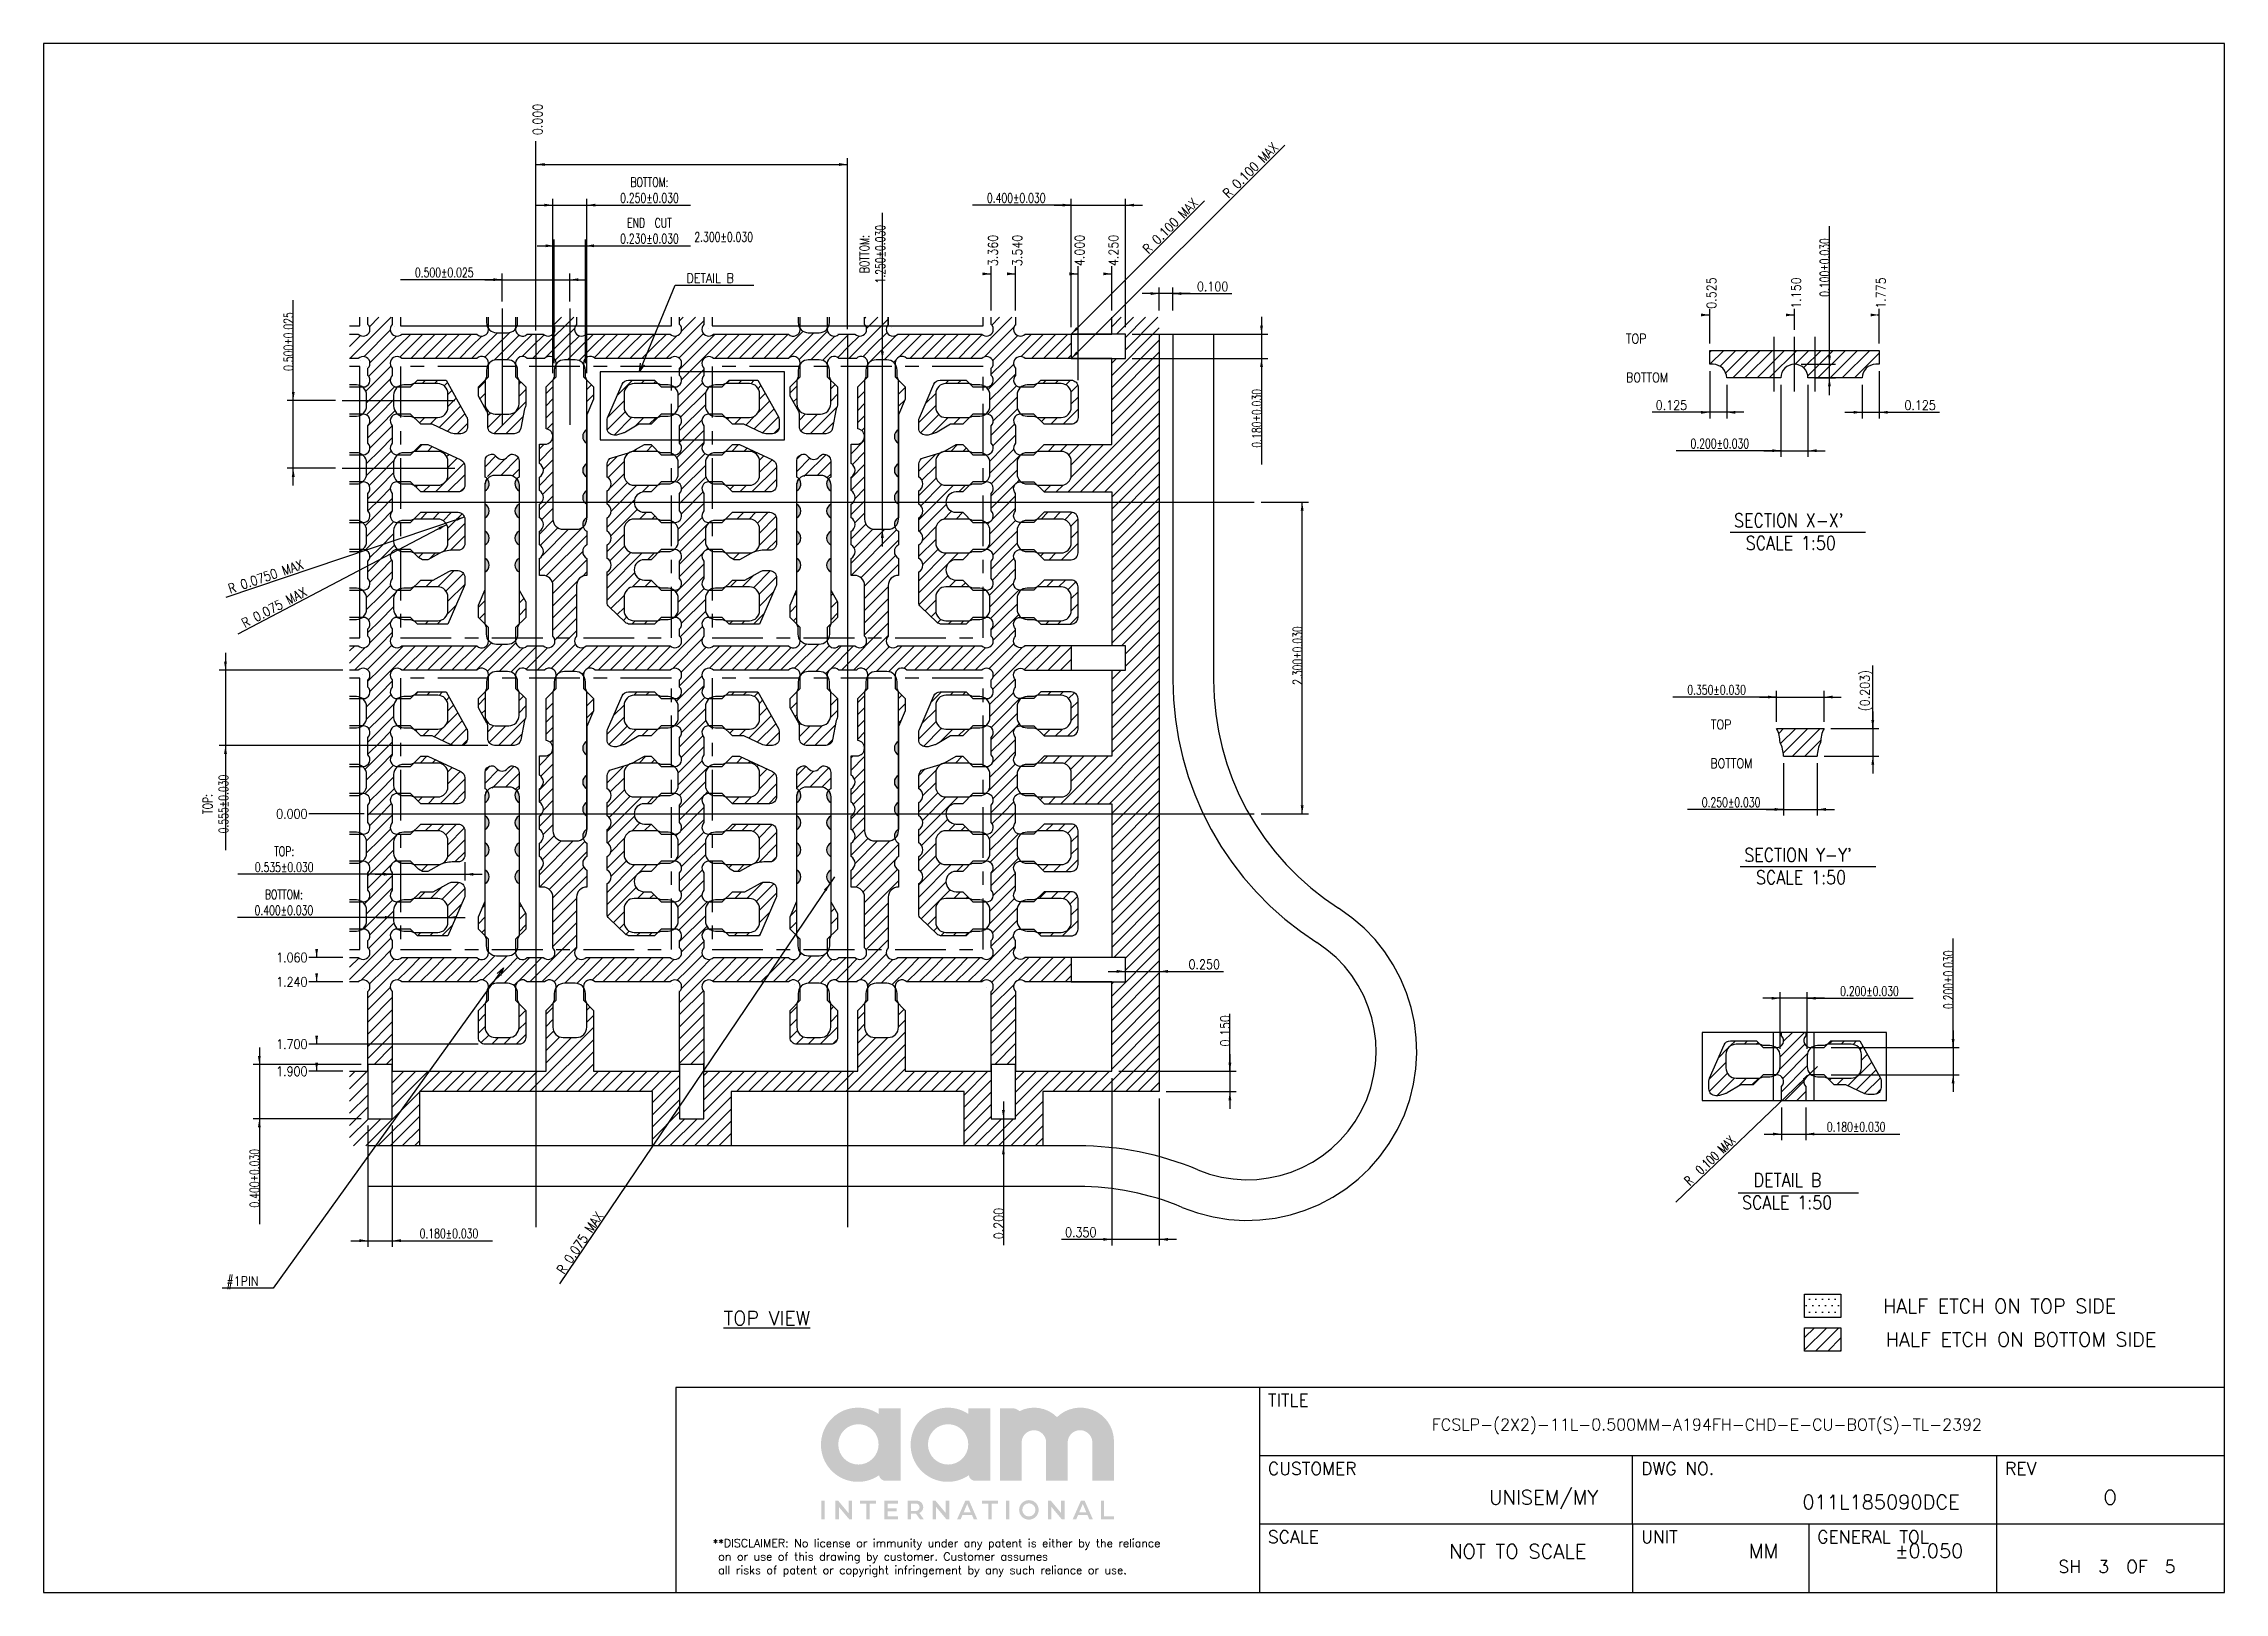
# Model space of a CAD drawing. Extents: x -105 to 405, y -68 to 126.
# Drawn here: x 361.72 to 377.81, y 114.89 to 126.32 of the extents above; entities that cross this region are included whole.
import ezdxf
from ezdxf.enums import TextEntityAlignment as Align

# ---------------------------------------------------------------- set-up
doc = ezdxf.new("R2010")
doc.units = 0
for name, pattern in [('CENTER', [12, 7.5, -1.5, 1.5, -1.5]), ('DASHED', [4.5, 3, -1.5]), ('PHANTOM', [15, 7.5, -1.5, 1.5, -1.5, 1.5, -1.5])]:
    doc.linetypes.add(name, pattern=pattern)
for name, color, linetype in [('3', 7, 'CONTINUOUS'), ('3D', 4, 'CONTINUOUS'), ('TEMPLATE', 6, 'CONTINUOUS')]:
    doc.layers.add(name, color=color, linetype=linetype)
doc.styles.add('SIMPLEX', font='SIMPLEX')
doc.styles.get("Standard").update_dxf_attribs({"font": 'ROMANS', "bigfont": 'EXTFONT2'})
pattern_1 = [(45, (-117.40709, -82.682705), (-0.0449012806, 0.0449012806), [])]
pattern_2 = [(45, (-164.89719, -26.021384), (-0.0449012806, 0.0449012806), [])]

msp = doc.modelspace()

# ---------------------------------------------------------------- texts
at = {"layer": '3', "color": 7, "width": 0.857143}
for s, p in [("SECTION X-X'", (374.1935, 122.7525)), ('SCALE 1:50', (374.2793, 122.5868)), ("SECTION Y-Y'", (374.2687, 120.2846)), ('SCALE 1:50', (374.3544, 120.1189)), ('DETAIL B', (374.3379, 117.885)), ('SCALE 1:50', (374.2522, 117.7193))]:
    msp.add_text(s, height=0.1, dxfattribs=at).set_placement(p)
at = {"layer": '3', "color": 7, "insert": (367.0559, 116.917, -0.0101), "char_height": 0.103469, "attachment_point": 5, "style": 'SIMPLEX'}
msp.add_mtext('\\A1;{\\LTOP VIEW}', dxfattribs=at)
at = {"layer": '3D', "color": 7, "width": 0.857143}
for s, p in [('DETAIL B', (366.4626, 124.5555)), ('TOP', (373.3956, 124.1086)), ('BOTTOM', (373.3956, 123.8225)), ('TOP', (374.0221, 121.2613)), ('BOTTOM', (374.0178, 120.9753)), ('#1PIN', (363.0673, 117.1539))]:
    msp.add_text(s, height=0.07, dxfattribs=at).set_placement(p)
at = {"layer": '3D', "color": 7, "char_height": 0.07}
for s, insert, attachment_point, rotation in [('\\W0.857143;0.000', (365.3644, 125.646), 4, 90), ('\\W0.857143;R 0.100 MAX', (370.6495, 125.3624), 8, 45), ('\\W0.857143;R 0.100 MAX', (370.0585, 124.9515), 8, 45), ('\\W0.857143;3.360', (368.7244, 124.6793), 4, 90), ('\\W0.857143;3.540', (368.9044, 124.6793), 4, 90), ('\\W0.857143;4.000', (369.3644, 124.6793), 4, 90), ('\\W0.857143;4.250', (369.6144, 124.6793), 4, 90), ('\\W0.714286;0.100\\M+1817D0.030', (374.8969, 124.669), 8, 90), ('\\W0.857143;0.525', (374.0263, 124.3646), 4, 90), ('\\W0.857143;1.150', (374.6513, 124.3646), 4, 90), ('\\W0.857143;1.775', (375.2763, 124.3646), 4, 90), ('\\W0.714286;0.500\\M+1817D0.025', (363.5609, 124.1226), 8, 90), ('\\W0.714286;0.180\\M+1817D0.030', (370.7061, 123.556), 8, 90), ('\\W0.714286;2.300\\M+1817D0.030', (371.0061, 121.8049), 8, 90), ('\\W0.857143;(0.203)', (375.217, 121.547), 8, 90), ('\\W0.714286;0.200\\M+1817D0.030', (375.8098, 119.4132), 8, 90), ('\\W0.857143;0.150', (370.4729, 119.0366), 8, 90), ('\\W0.714286;0.400\\M+1817D0.030', (363.3109, 117.9485), 8, 90), ('{\\W0.71429;R\\M+181400.100 MAX}', (374.0387, 118.0541), 8, 43.7), ('{\\W0.85714;R 0.075 MAX}', (365.7061, 117.4525), 8, 56), ('\\W0.857143;0.200', (368.8017, 117.6139), 8, 90)]:
    msp.add_mtext(s, dxfattribs=dict(at, insert=insert, attachment_point=attachment_point, rotation=rotation))
at = {"layer": '3D', "color": 7, "char_height": 0.07, "width": 0.69552, "attachment_point": 8}
for s, insert in [('{\\W0.71429;BOTTOM:\\P0.250\\M+1817D0.030}', (366.1896, 125.1467)), ('{\\W0.71429;END\\M+18140CUT\\P0.230\\M+1817D0.030}', (366.1896, 124.8467)), ('{\\W0.71429;TOP:\\P0.535\\M+1817D0.030}', (363.4939, 120.2089)), ('{\\W0.71429;BOTTOM:\\P0.400\\M+1817D0.030}', (363.4919, 119.8907))]:
    msp.add_mtext(s, dxfattribs=dict(at, insert=insert))
at = {"layer": '3D', "color": 7, "char_height": 0.07}
for s, insert, attachment_point in [('\\W0.714286;0.400\\M+1817D0.030', (368.896, 125.1467), 8), ('\\W0.714286;2.300\\M+1817D0.030', (366.7371, 124.8593), 8), ('\\W0.714286;0.500\\M+1817D0.025', (364.675, 124.5967), 8), ('\\W0.857143;0.100', (370.3454, 124.4941), 8), ('\\W0.857143;0.125', (373.7308, 123.6179), 8), ('\\W0.857143;0.125', (375.5662, 123.6179), 8), ('\\W0.714286;0.200\\M+1817D0.030', (374.088, 123.3345), 8), ('\\W0.714286;0.350\\M+1817D0.030', (374.0646, 121.5169), 8), ('\\W0.714286;0.250\\M+1817D0.030', (374.1713, 120.6875), 8), ('\\W0.857143;0.000', (363.6663, 120.6374), 6), ('\\W0.857143;1.060', (363.6663, 119.5774), 6), ('\\W0.857143;1.240', (363.6663, 119.3974), 6), ('\\W0.857143;0.250', (370.2838, 119.4921), 8), ('\\W0.714286;0.200\\M+1817D0.030', (375.1925, 119.2941), 8), ('\\W0.857143;1.700', (363.6663, 118.9374), 6), ('\\W0.857143;1.900', (363.6663, 118.7374), 6), ('\\W0.714286;0.180\\M+1817D0.030', (375.094, 118.2922), 8), ('\\W0.714286;0.180\\M+1817D0.030', (364.7099, 117.5052), 8), ('\\W0.857143;0.350', (369.3723, 117.5148), 8)]:
    msp.add_mtext(s, dxfattribs=dict(at, insert=insert, attachment_point=attachment_point))
at = {"layer": '3D', "color": 7, "char_height": 0.07, "width": 0.69552, "attachment_point": 8, "rotation": 90}
for s, insert in [('{\\W0.71429;BOTTOM:\\P1.250\\M+1817D0.030}', (367.9281, 124.7673)), ('{\\W0.71429;TOP:\\P0.555\\M+1817D0.030}', (363.0809, 120.7098))]:
    msp.add_mtext(s, dxfattribs=dict(at, insert=insert))
at = {"layer": '3D', "color": 1, "char_height": 0.07, "attachment_point": 8}
for s, insert, rotation in [('{\\W0.85714;R 0.0750 MAX}', (363.3687, 122.3545), 18.7), ('{\\W0.85714;R 0.075 MAX}', (363.4366, 122.1299), 27.7)]:
    msp.add_mtext(s, dxfattribs=dict(at, insert=insert, rotation=rotation))
at = {"layer": 'TEMPLATE', "color": 7, "style": 'SIMPLEX'}
for s, height, p in [('TITLE', 0.09243, (370.7535, 116.2642)), ('FCSLP-(2X2)-11L-0.500MM-A194FH-CHD-E-CU-BOT(S)-TL-2392', 0.08581, (371.9626, 116.088, -0.0023)), ('CUSTOMER', 0.09243, (370.7535, 115.76)), ('DWG NO.', 0.09243, (373.5079, 115.76)), ('REV', 0.09243, (376.1937, 115.76)), ('O', 0.105, (376.9189, 115.5411)), ('SCALE', 0.09243, (370.7535, 115.2559)), ('UNIT', 0.09243, (373.5079, 115.2559)), ('GENERAL TOL', 0.092433, (374.8072, 115.2559)), ('SH  3  OF  5', 0.092433, (376.5874, 115.0369))]:
    msp.add_text(s, height=height, dxfattribs=at).set_placement(p)
msp.add_text('UNISEM/MY', height=0.10504, dxfattribs=at).set_placement((373.191, 115.5411), align=Align.RIGHT)
for s, height, p in [('011L185090DCE', 0.105038, (375.2783, 115.5061)), ('NOT TO SCALE', 0.105038, (372.5965, 115.142)), ('MM', 0.10504, (374.4102, 115.1445))]:
    msp.add_text(s, height=height, dxfattribs=at).set_placement(p, align=Align.CENTER)
msp.add_text('%%P0.050', height=0.105, rotation=360, dxfattribs=at).set_placement((375.6333, 115.1464), align=Align.CENTER)
at = {"layer": 'TEMPLATE', "color": 7, "char_height": 0.103469, "attachment_point": 5, "style": 'SIMPLEX'}
for s, insert in [('\\A1;HALF ETCH ON TOP SIDE', (376.1526, 117.0056, -0.0101)), ('\\A1;HALF ETCH ON BOTTOM SIDE', (376.3107, 116.7579, -0.0101))]:
    msp.add_mtext(s, dxfattribs=dict(at, insert=insert))
at = {"layer": 'TEMPLATE', "color": 7, "insert": (366.6561, 115.2862), "char_height": 0.05971, "width": 7.830464, "attachment_point": 1, "style": 'SIMPLEX'}
msp.add_mtext('**DISCLAIMER: No license or immunity under any patent is either by the reliance \\P on or use of this drawing by customer. Customer assumes\\P all risks of patent or copyright infringement by any such reliance or use.', dxfattribs=at)

# ---------------------------------------------------------------- blocks, each defined once
blk = doc.blocks.new('COMP_LOGO')
at = {"layer": 'TEMPLATE'}
h = blk.add_hatch(color=15, dxfattribs=at)
h.dxf.hatch_style = 1
h.paths.add_polyline_path([(-5.48, 4.53), (-7.27, 4.53), (-7.27, 4.08, 1.889057), (-7.24, -0.94, 0.380764), (-6.69, -1.39), (-5.48, -1.39)])
h.paths.add_polyline_path([(-7.28, 1.59, -1), (-10.58, 1.59, -1)], flags=16)
h.paths.add_polyline_path([(1.86, 4.53), (0.07, 4.53), (0.07, 4.08, 1.889057), (0.1, -0.94, 0.380764), (0.65, -1.39), (1.86, -1.39)])
h.paths.add_polyline_path([(0.06, 1.59, -1), (-3.24, 1.59, -1)], flags=16)
h.paths.add_polyline_path([(4.25, 4.31, 0.127425), (3.82, 4.53), (2.66, 4.53), (2.66, -1.39), (4.43, -1.39), (4.43, 1.69, -1.057833), (6.43, 1.69), (6.43, -1.39), (8.2, -1.39), (8.2, 1.69, -1.055561), (10.21, 1.69), (10.21, -1.39), (11.98, -1.39), (11.98, 1.93, 0.652706), (7.32, 3.82, 0.324597)])
h = blk.add_hatch(color=7, dxfattribs=at)
h.dxf.hatch_style = 1
h.paths.add_polyline_path([(-11.96, -4.53), (-11.68, -4.53), (-11.68, -3.01), (-11.96, -3.01)])
h.paths.add_polyline_path([(-10.53, -3.53), (-9.69, -4.53), (-9.45, -4.53), (-9.45, -3.01), (-9.74, -3.01), (-9.74, -4.03), (-10.59, -3.01), (-10.81, -3.01), (-10.81, -4.53), (-10.53, -4.53)])
h.paths.add_polyline_path([(-8.29, -3.25), (-8.29, -4.53), (-8, -4.53), (-8, -3.25), (-7.48, -3.25), (-7.48, -3.01), (-8.79, -3.01), (-8.79, -3.25)])
h.paths.add_polyline_path([(-6.82, -3.01), (-6.82, -4.53), (-5.7, -4.53), (-5.7, -4.3), (-6.54, -4.3), (-6.54, -3.88), (-5.8, -3.88), (-5.8, -3.65), (-6.54, -3.65), (-6.54, -3.25), (-5.7, -3.25), (-5.7, -3.01)])
h.paths.add_polyline_path([(-4.9, -3.01), (-4.9, -4.53), (-4.63, -4.53), (-4.63, -4.08), (-4.22, -4.08), (-3.9, -4.53), (-3.59, -4.53), (-3.94, -4.03, 0.813597), (-4.16, -3.01)])
h.paths.add_polyline_path([(-4.63, -3.25), (-4.17, -3.25, -0.813374), (-4.17, -3.85), (-4.63, -3.85)], flags=16)
h.paths.add_polyline_path([(-2.85, -4.53), (-2.57, -4.53), (-2.57, -3.53), (-1.74, -4.53), (-1.5, -4.53), (-1.5, -3.01), (-1.78, -3.01), (-1.78, -4.03), (-2.63, -3.01), (-2.85, -3.01)])
h.paths.add_polyline_path([(-0.85, -4.53), (-0.56, -4.53), (-0.41, -4.18), (0.36, -4.18), (0.51, -4.53), (0.79, -4.53), (0.13, -3.01), (-0.18, -3.01)])
h.paths.add_polyline_path([(-0.03, -3.29), (0.26, -3.96), (-0.31, -3.96)], flags=16)
h.paths.add_polyline_path([(1.69, -3.25), (1.69, -4.53), (1.97, -4.53), (1.97, -3.25), (2.49, -3.25), (2.49, -3.01), (1.19, -3.01), (1.19, -3.25)])
h.paths.add_polyline_path([(3.15, -4.53), (3.43, -4.53), (3.43, -3.01), (3.15, -3.01)])
h.paths.add_polyline_path([(4.22, -3.77, 1), (5.82, -3.77, 1)])
h.paths.add_polyline_path([(5.56, -3.77, -1), (4.48, -3.77, -1)], flags=16)
h.paths.add_polyline_path([(6.81, -3.01), (6.59, -3.01), (6.59, -4.53), (6.87, -4.53), (6.87, -3.53), (7.7, -4.53), (7.95, -4.53), (7.95, -3.01), (7.66, -3.01), (7.66, -4.03)])
h.paths.add_polyline_path([(9.58, -3.01), (9.28, -3.01), (8.61, -4.53), (8.9, -4.53), (9.05, -4.18), (9.81, -4.18), (9.96, -4.53), (10.25, -4.53)])
h.paths.add_polyline_path([(9.43, -3.29), (9.72, -3.96), (9.14, -3.96)], flags=16)
h.paths.add_polyline_path([(10.91, -4.53), (11.98, -4.53), (11.98, -4.3), (11.18, -4.3), (11.18, -3.01), (10.91, -3.01)])

# ---------------------------------------------------------------- hatches: boundary and pattern name
at = {"layer": '3'}
h = msp.add_hatch(dxfattribs=at)
h.set_pattern_fill('ANSI31', color=256, scale=0.02)
h.set_pattern_definition(pattern_2)
h.paths.add_polyline_path([(374.4888, 124.0575), (374.0138, 124.0575), (374.0138, 123.9545), (374.0388, 123.9545, -0.4142136), (374.1388, 123.8545), (374.4888, 123.8545)])
h.paths.add_polyline_path([(374.6388, 124.0575), (374.4888, 124.0575), (374.4888, 123.8545), (374.5388, 123.8545, -0.4142136), (374.6388, 123.9545)])
h.paths.add_polyline_path([(374.7888, 124.0575), (374.6388, 124.0575), (374.6388, 123.9545, -0.4142136), (374.7388, 123.8545), (374.7888, 123.8545)])
h.paths.add_polyline_path([(375.2638, 124.0575), (374.8969, 124.0575), (374.8969, 123.8545), (375.1388, 123.8545, -0.4142136), (375.2388, 123.9545), (375.2638, 123.9545)])
h.paths.add_polyline_path([(374.8969, 124.0575), (374.7888, 124.0575), (374.7888, 123.9545), (374.8969, 123.9545)])
h.paths.add_polyline_path([(374.8969, 123.9545), (374.7888, 123.9545), (374.7888, 123.8545), (374.8969, 123.8545)])
h = msp.add_hatch(dxfattribs=at)
h.set_pattern_fill('DOTS', color=256, scale=0.01)
h.set_pattern_definition([(0, (-190.071762, -36.281791), (0.0079375, 0.015875), [0, -0.015875])])
edge = h.paths.add_edge_path()
edge.add_line((368.0269, 120.8222), (368.0269, 120.9226))
edge.add_arc((368.0539, 120.8724), 0.057, 118.27371, 241.72629)
edge = h.paths.add_edge_path()
edge.add_line((367.2769, 120.2226), (367.2769, 120.1222))
edge.add_arc((367.2499, 120.1724), 0.057, 298.27224, 421.72776)
edge = h.paths.add_edge_path()
edge.add_line((367.2769, 120.6226), (367.2769, 120.5222))
edge.add_arc((367.2499, 120.5724), 0.057, 298.27224, 421.72776)
edge = h.paths.add_edge_path()
edge.add_line((367.527, 120.7222), (367.527, 120.7629))
edge.add_arc((367.452, 120.7624), 0.075, 0.34741, 38.68829)
edge.add_arc((367.554, 120.7724), 0.057, 139.67639, 241.72621)
edge = h.paths.add_edge_path()
edge.add_line((367.527, 120.3222), (367.527, 120.4226))
edge.add_arc((367.554, 120.3724), 0.057, 118.27318, 241.72702)
edge = h.paths.add_edge_path()
edge.add_line((367.527, 120.1222), (367.527, 120.2226))
edge.add_arc((367.554, 120.1724), 0.057, 118.27278, 241.72743)
edge = h.paths.add_edge_path()
edge.add_line((367.527, 120.5222), (367.527, 120.6226))
edge.add_arc((367.554, 120.5724), 0.057, 118.27359, 241.72662)
edge = h.paths.add_edge_path()
edge.add_arc((367.3519, 120.7624), 0.075, 141.31052, 179.99879)
edge.add_line((367.2769, 120.7624), (367.2769, 120.7222))
edge.add_arc((367.2499, 120.7724), 0.057, 298.27224, 400.32217)
edge = h.paths.add_edge_path()
edge.add_line((367.2769, 120.4226), (367.2769, 120.3222))
edge.add_arc((367.2499, 120.3724), 0.057, 298.27224, 421.72776)
edge = h.paths.add_edge_path()
edge.add_line((368.0269, 121.0722), (368.0269, 121.1726))
edge.add_arc((368.0539, 121.1224), 0.057, 118.27371, 241.72629)
edge = h.paths.add_edge_path()
edge.add_line((368.0269, 120.6222), (368.0269, 120.7226))
edge.add_arc((368.0539, 120.6724), 0.057, 118.27371, 241.72629)
edge = h.paths.add_edge_path()
edge.add_arc((367.9519, 120.5124), 0.075, 309.63119, 360)
edge.add_line((368.0269, 120.5124), (368.0269, 120.5226))
edge.add_arc((368.0539, 120.4724), 0.057, 118.27371, 198.15701)
edge = h.paths.add_edge_path()
edge.add_line((365.7269, 120.8222), (365.7269, 120.9226))
edge.add_arc((365.7539, 120.8724), 0.057, 118.27371, 241.72629)
edge = h.paths.add_edge_path()
edge.add_line((364.9769, 120.2226), (364.9769, 120.1222))
edge.add_arc((364.9499, 120.1724), 0.057, 298.27224, 421.72776)
edge = h.paths.add_edge_path()
edge.add_line((364.9769, 120.6226), (364.9769, 120.5222))
edge.add_arc((364.9499, 120.5724), 0.057, 298.27224, 421.72776)
edge = h.paths.add_edge_path()
edge.add_line((365.227, 120.7222), (365.227, 120.7629))
edge.add_arc((365.152, 120.7624), 0.075, 0.34741, 38.68829)
edge.add_arc((365.254, 120.7724), 0.057, 139.67639, 241.72621)
edge = h.paths.add_edge_path()
edge.add_line((365.227, 120.3222), (365.227, 120.4226))
edge.add_arc((365.254, 120.3724), 0.057, 118.27318, 241.72702)
edge = h.paths.add_edge_path()
edge.add_line((365.227, 120.1222), (365.227, 120.2226))
edge.add_arc((365.254, 120.1724), 0.057, 118.27278, 241.72743)
edge = h.paths.add_edge_path()
edge.add_line((365.227, 120.5222), (365.227, 120.6226))
edge.add_arc((365.254, 120.5724), 0.057, 118.27359, 241.72662)
edge = h.paths.add_edge_path()
edge.add_arc((365.0519, 120.7624), 0.075, 141.31052, 179.99879)
edge.add_line((364.9769, 120.7624), (364.9769, 120.7222))
edge.add_arc((364.9499, 120.7724), 0.057, 298.27224, 400.32217)
edge = h.paths.add_edge_path()
edge.add_line((364.9769, 120.4226), (364.9769, 120.3222))
edge.add_arc((364.9499, 120.3724), 0.057, 298.27224, 421.72776)
edge = h.paths.add_edge_path()
edge.add_line((365.7269, 121.0722), (365.7269, 121.1726))
edge.add_arc((365.7539, 121.1224), 0.057, 118.27371, 241.72629)
edge = h.paths.add_edge_path()
edge.add_line((365.7269, 120.6222), (365.7269, 120.7226))
edge.add_arc((365.7539, 120.6724), 0.057, 118.27371, 241.72629)
edge = h.paths.add_edge_path()
edge.add_arc((365.6519, 120.5124), 0.075, 309.63119, 360)
edge.add_line((365.7269, 120.5124), (365.7269, 120.5226))
edge.add_arc((365.7539, 120.4724), 0.057, 118.27371, 198.15701)
edge = h.paths.add_edge_path()
edge.add_line((368.0269, 123.1222), (368.0269, 123.2226))
edge.add_arc((368.0539, 123.1724), 0.057, 118.27371, 241.72629)
edge = h.paths.add_edge_path()
edge.add_line((367.2769, 122.5226), (367.2769, 122.4222))
edge.add_arc((367.2499, 122.4724), 0.057, 298.27224, 421.72776)
edge = h.paths.add_edge_path()
edge.add_line((367.2769, 122.9226), (367.2769, 122.8222))
edge.add_arc((367.2499, 122.8724), 0.057, 298.27224, 421.72776)
edge = h.paths.add_edge_path()
edge.add_line((367.527, 123.0222), (367.527, 123.0629))
edge.add_arc((367.452, 123.0624), 0.075, 0.34741, 38.68829)
edge.add_arc((367.554, 123.0724), 0.057, 139.67639, 241.72621)
edge = h.paths.add_edge_path()
edge.add_line((367.527, 122.6222), (367.527, 122.7226))
edge.add_arc((367.554, 122.6724), 0.057, 118.27318, 241.72702)
edge = h.paths.add_edge_path()
edge.add_line((367.527, 122.4222), (367.527, 122.5226))
edge.add_arc((367.554, 122.4724), 0.057, 118.27278, 241.72743)
edge = h.paths.add_edge_path()
edge.add_line((367.527, 122.8222), (367.527, 122.9226))
edge.add_arc((367.554, 122.8724), 0.057, 118.27359, 241.72662)
edge = h.paths.add_edge_path()
edge.add_arc((367.3519, 123.0624), 0.075, 141.31052, 179.99879)
edge.add_line((367.2769, 123.0624), (367.2769, 123.0222))
edge.add_arc((367.2499, 123.0724), 0.057, 298.27224, 400.32217)
edge = h.paths.add_edge_path()
edge.add_line((367.2769, 122.7226), (367.2769, 122.6222))
edge.add_arc((367.2499, 122.6724), 0.057, 298.27224, 421.72776)
edge = h.paths.add_edge_path()
edge.add_line((368.0269, 123.3722), (368.0269, 123.4726))
edge.add_arc((368.0539, 123.4224), 0.057, 118.27371, 241.72629)
edge = h.paths.add_edge_path()
edge.add_line((368.0269, 122.9222), (368.0269, 123.0226))
edge.add_arc((368.0539, 122.9724), 0.057, 118.27371, 241.72629)
edge = h.paths.add_edge_path()
edge.add_arc((367.9519, 122.8124), 0.075, 309.63119, 360)
edge.add_line((368.0269, 122.8124), (368.0269, 122.8226))
edge.add_arc((368.0539, 122.7724), 0.057, 118.27371, 198.15701)
edge = h.paths.add_edge_path()
edge.add_line((365.7269, 123.1222), (365.7269, 123.2226))
edge.add_arc((365.7539, 123.1724), 0.057, 118.27371, 241.72629)
edge = h.paths.add_edge_path()
edge.add_line((364.9769, 122.5226), (364.9769, 122.4222))
edge.add_arc((364.9499, 122.4724), 0.057, 298.27224, 421.72776)
edge = h.paths.add_edge_path()
edge.add_line((364.9769, 122.9226), (364.9769, 122.8222))
edge.add_arc((364.9499, 122.8724), 0.057, 298.27224, 421.72776)
edge = h.paths.add_edge_path()
edge.add_line((365.227, 123.0222), (365.227, 123.0629))
edge.add_arc((365.152, 123.0624), 0.075, 0.34741, 38.68829)
edge.add_arc((365.254, 123.0724), 0.057, 139.67639, 241.72621)
edge = h.paths.add_edge_path()
edge.add_line((365.227, 122.6222), (365.227, 122.7226))
edge.add_arc((365.254, 122.6724), 0.057, 118.27318, 241.72702)
edge = h.paths.add_edge_path()
edge.add_line((365.227, 122.4222), (365.227, 122.5226))
edge.add_arc((365.254, 122.4724), 0.057, 118.27278, 241.72743)
edge = h.paths.add_edge_path()
edge.add_line((365.227, 122.8222), (365.227, 122.9226))
edge.add_arc((365.254, 122.8724), 0.057, 118.27359, 241.72662)
edge = h.paths.add_edge_path()
edge.add_arc((365.0519, 123.0624), 0.075, 141.31052, 179.99879)
edge.add_line((364.9769, 123.0624), (364.9769, 123.0222))
edge.add_arc((364.9499, 123.0724), 0.057, 298.27224, 400.32217)
edge = h.paths.add_edge_path()
edge.add_line((364.9769, 122.7226), (364.9769, 122.6222))
edge.add_arc((364.9499, 122.6724), 0.057, 298.27224, 421.72776)
edge = h.paths.add_edge_path()
edge.add_line((365.7269, 123.3722), (365.7269, 123.4726))
edge.add_arc((365.7539, 123.4224), 0.057, 118.27371, 241.72629)
edge = h.paths.add_edge_path()
edge.add_line((365.7269, 122.9222), (365.7269, 123.0226))
edge.add_arc((365.7539, 122.9724), 0.057, 118.27371, 241.72629)
edge = h.paths.add_edge_path()
edge.add_arc((365.6519, 122.8124), 0.075, 309.63119, 360)
edge.add_line((365.7269, 122.8124), (365.7269, 122.8226))
edge.add_arc((365.7539, 122.7724), 0.057, 118.27371, 198.15701)
h = msp.add_hatch(dxfattribs=at)
h.set_pattern_fill('ANSI31', color=256, scale=0.02)
h.set_pattern_definition(pattern_2)
h.paths.add_polyline_path([(374.8573, 121.2661), (374.5073, 121.2661, -0.1329774), (374.5323, 121.1646, -0.1329774), (374.5573, 121.0631), (374.8073, 121.0631, -0.1329774), (374.8323, 121.1646, -0.1329774)])
at = {"layer": '3D'}
h = msp.add_hatch(dxfattribs=at)
h.set_pattern_fill('ANSI31', color=256, scale=0.02)
h.set_pattern_definition(pattern_1)
h.paths.add_polyline_path([(369.9519, 124.3017), (369.6019, 124.3017), (369.6019, 124.1774), (369.7019, 124.1774), (369.7019, 124.0874), (369.7019, 123.9974), (369.6019, 123.9974), (369.6019, 121.8774), (369.7019, 121.8774), (369.7019, 121.7874), (369.7019, 121.6974), (369.6019, 121.6974), (369.6019, 119.5774), (369.7019, 119.5774), (369.7019, 119.4874), (369.7019, 119.3974), (369.6019, 119.3974), (369.6019, 118.7374), (368.8919, 118.7374), (368.8919, 118.3874), (368.8019, 118.3874), (368.7119, 118.3874), (368.7119, 118.7374), (366.5919, 118.7374), (366.5919, 118.3874), (366.5019, 118.3874), (366.4119, 118.3874), (366.4119, 118.7374), (364.2919, 118.7374), (364.2919, 118.3874), (364.2019, 118.3874), (364.1119, 118.3874), (364.1119, 118.7374), (363.9769, 118.7374), (363.9769, 118.1874), (364.4919, 118.1874), (364.4919, 118.5874), (366.2119, 118.5874), (366.2119, 118.1874), (366.7919, 118.1874), (366.7919, 118.5874), (368.5119, 118.5874), (368.5119, 118.1874), (369.0919, 118.1874), (369.0919, 118.5874), (369.9519, 118.5874)])
edge = h.paths.add_edge_path(flags=17)
edge.add_line((369.3019, 119.4874), (369.3019, 119.5774))
edge.add_line((369.3019, 119.5774), (368.9627, 119.5774))
edge.add_arc((368.9269, 119.6124), 0.05, 134.427, 315.573, ccw=False)
edge.add_line((368.8919, 119.6481), (368.8919, 119.7017))
edge.add_arc((368.9269, 119.7374), 0.05, 90, 225.573, ccw=False)
edge.add_line((368.9269, 119.7874), (368.9319, 119.7874))
edge.add_arc((368.9769, 119.8474), 0.075, 180, 233.1301, ccw=False)
edge.add_line((368.9019, 119.8474), (368.9019, 119.9274))
edge.add_arc((368.9769, 119.9274), 0.075, 126.8699, 180, ccw=False)
edge.add_line((368.9319, 119.9874), (368.9269, 119.9874))
edge.add_arc((368.9269, 120.0374), 0.05, 134.427, 270, ccw=False)
edge.add_line((368.8919, 120.0731), (368.8919, 120.2017))
edge.add_arc((368.9269, 120.2374), 0.05, 90, 225.573, ccw=False)
edge.add_line((368.9269, 120.2874), (368.9319, 120.2874))
edge.add_arc((368.9769, 120.3474), 0.075, 180, 233.1301, ccw=False)
edge.add_line((368.9019, 120.3474), (368.9019, 120.4274))
edge.add_arc((368.9769, 120.4274), 0.075, 126.8699, 180, ccw=False)
edge.add_line((368.9319, 120.4874), (368.9269, 120.4874))
edge.add_arc((368.9269, 120.5374), 0.05, 134.427, 270, ccw=False)
edge.add_line((368.8919, 120.5731), (368.8919, 120.7017))
edge.add_arc((368.9269, 120.7374), 0.05, 90, 225.573, ccw=False)
edge.add_line((368.9269, 120.7874), (368.9319, 120.7874))
edge.add_arc((368.9769, 120.8474), 0.075, 180, 233.1301, ccw=False)
edge.add_line((368.9019, 120.8474), (368.9019, 120.9274))
edge.add_arc((368.9769, 120.9274), 0.075, 126.8699, 180, ccw=False)
edge.add_line((368.9319, 120.9874), (368.9269, 120.9874))
edge.add_arc((368.9269, 121.0374), 0.05, 134.427, 270, ccw=False)
edge.add_line((368.8919, 121.0731), (368.8919, 121.2017))
edge.add_arc((368.9269, 121.2374), 0.05, 90, 225.573, ccw=False)
edge.add_line((368.9269, 121.2874), (368.9319, 121.2874))
edge.add_arc((368.9769, 121.3474), 0.075, 180, 233.1301, ccw=False)
edge.add_line((368.9019, 121.3474), (368.9019, 121.4274))
edge.add_arc((368.9769, 121.4274), 0.075, 126.8699, 180, ccw=False)
edge.add_line((368.9319, 121.4874), (368.9269, 121.4874))
edge.add_arc((368.9269, 121.5374), 0.05, 134.427, 270, ccw=False)
edge.add_line((368.8919, 121.5731), (368.8919, 121.6267))
edge.add_arc((368.9269, 121.6624), 0.05, 44.427, 225.573, ccw=False)
edge.add_line((368.9627, 121.6974), (369.3019, 121.6974))
edge.add_line((369.3019, 121.6974), (369.3019, 121.7874))
edge.add_line((369.3019, 121.7874), (369.3019, 121.8774))
edge.add_line((369.3019, 121.8774), (368.9627, 121.8774))
edge.add_arc((368.9269, 121.9124), 0.05, 134.427, 315.573, ccw=False)
edge.add_line((368.8919, 121.9481), (368.8919, 122.0017))
edge.add_arc((368.9269, 122.0374), 0.05, 90, 225.573, ccw=False)
edge.add_line((368.9269, 122.0874), (368.9319, 122.0874))
edge.add_arc((368.9769, 122.1474), 0.075, 180, 233.1301, ccw=False)
edge.add_line((368.9019, 122.1474), (368.9019, 122.2274))
edge.add_arc((368.9769, 122.2274), 0.075, 126.8699, 180, ccw=False)
edge.add_line((368.9319, 122.2874), (368.9269, 122.2874))
edge.add_arc((368.9269, 122.3374), 0.05, 134.427, 270, ccw=False)
edge.add_line((368.8919, 122.3731), (368.8919, 122.5017))
edge.add_arc((368.9269, 122.5374), 0.05, 90, 225.573, ccw=False)
edge.add_line((368.9269, 122.5874), (368.9319, 122.5874))
edge.add_arc((368.9769, 122.6474), 0.075, 180, 233.1301, ccw=False)
edge.add_line((368.9019, 122.6474), (368.9019, 122.7274))
edge.add_arc((368.9769, 122.7274), 0.075, 126.8699, 180, ccw=False)
edge.add_line((368.9319, 122.7874), (368.9269, 122.7874))
edge.add_arc((368.9269, 122.8374), 0.05, 134.427, 270, ccw=False)
edge.add_line((368.8919, 122.8731), (368.8919, 123.0017))
edge.add_arc((368.9269, 123.0374), 0.05, 90, 225.573, ccw=False)
edge.add_line((368.9269, 123.0874), (368.9319, 123.0874))
edge.add_arc((368.9769, 123.1474), 0.075, 180, 233.1301, ccw=False)
edge.add_line((368.9019, 123.1474), (368.9019, 123.2274))
edge.add_arc((368.9769, 123.2274), 0.075, 126.8699, 180, ccw=False)
edge.add_line((368.9319, 123.2874), (368.9269, 123.2874))
edge.add_arc((368.9269, 123.3374), 0.05, 134.427, 270, ccw=False)
edge.add_line((368.8919, 123.3731), (368.8919, 123.5017))
edge.add_arc((368.9269, 123.5374), 0.05, 90, 225.573, ccw=False)
edge.add_line((368.9269, 123.5874), (368.9319, 123.5874))
edge.add_arc((368.9769, 123.6474), 0.075, 180, 233.1301, ccw=False)
edge.add_line((368.9019, 123.6474), (368.9019, 123.7274))
edge.add_arc((368.9769, 123.7274), 0.075, 126.8699, 180, ccw=False)
edge.add_line((368.9319, 123.7874), (368.9269, 123.7874))
edge.add_arc((368.9269, 123.8374), 0.05, 134.427, 270, ccw=False)
edge.add_line((368.8919, 123.8731), (368.8919, 123.9267))
edge.add_arc((368.9269, 123.9624), 0.05, 44.427, 225.573, ccw=False)
edge.add_line((368.9627, 123.9974), (369.3019, 123.9974))
edge.add_line((369.3019, 123.9974), (369.3019, 124.0874))
edge.add_line((369.3019, 124.0874), (369.3019, 124.1774))
edge.add_line((369.3019, 124.1774), (368.9627, 124.1774))
edge.add_arc((368.9269, 124.2124), 0.05, 134.427, 315.573, ccw=False)
edge.add_line((368.8919, 124.2481), (368.8919, 124.3017))
edge.add_line((368.8919, 124.3017), (368.7119, 124.3017))
edge.add_line((368.7119, 124.3017), (368.7119, 124.2481))
edge.add_arc((368.6769, 124.2124), 0.05, -135.573, 45.573, ccw=False)
edge.add_line((368.6412, 124.1774), (368.0227, 124.1774))
edge.add_arc((367.9869, 124.2124), 0.05, 134.427, 315.573, ccw=False)
edge.add_line((367.9519, 124.2481), (367.9519, 124.3017))
edge.add_line((367.9519, 124.3017), (367.7769, 124.3017))
edge.add_line((367.7769, 124.3017), (367.7769, 124.2481))
edge.add_arc((367.7419, 124.2124), 0.05, -135.573, 45.573, ccw=False)
edge.add_line((367.7062, 124.1774), (367.5877, 124.1774))
edge.add_arc((367.5519, 124.2124), 0.05, 180, 315.573, ccw=False)
edge.add_line((367.5019, 124.2124), (367.5019, 124.2174))
edge.add_arc((367.4419, 124.2624), 0.075, 270, 323.1301, ccw=False)
edge.add_line((367.4419, 124.1874), (367.3619, 124.1874))
edge.add_arc((367.3619, 124.2624), 0.075, 216.8699, 270, ccw=False)
edge.add_line((367.3019, 124.2174), (367.3019, 124.2124))
edge.add_arc((367.2519, 124.2124), 0.05, -135.573, 0, ccw=False)
edge.add_line((367.2162, 124.1774), (366.6627, 124.1774))
edge.add_arc((366.6269, 124.2124), 0.05, 134.427, 315.573, ccw=False)
edge.add_line((366.5919, 124.2481), (366.5919, 124.3017))
edge.add_line((366.5919, 124.3017), (366.4119, 124.3017))
edge.add_line((366.4119, 124.3017), (366.4119, 124.2481))
edge.add_arc((366.3769, 124.2124), 0.05, -135.573, 45.573, ccw=False)
edge.add_line((366.3412, 124.1774), (365.7227, 124.1774))
edge.add_arc((365.6869, 124.2124), 0.05, 134.427, 315.573, ccw=False)
edge.add_line((365.6519, 124.2481), (365.6519, 124.3017))
edge.add_line((365.6519, 124.3017), (365.4769, 124.3017))
edge.add_line((365.4769, 124.3017), (365.4769, 124.2481))
edge.add_arc((365.4419, 124.2124), 0.05, -135.573, 45.573, ccw=False)
edge.add_line((365.4062, 124.1774), (365.2877, 124.1774))
edge.add_arc((365.2519, 124.2124), 0.05, 180, 315.573, ccw=False)
edge.add_line((365.2019, 124.2124), (365.2019, 124.2174))
edge.add_arc((365.1419, 124.2624), 0.075, 270, 323.1301, ccw=False)
edge.add_line((365.1419, 124.1874), (365.0619, 124.1874))
edge.add_arc((365.0619, 124.2624), 0.075, 216.8699, 270, ccw=False)
edge.add_line((365.0019, 124.2174), (365.0019, 124.2124))
edge.add_arc((364.9519, 124.2124), 0.05, -135.573, 0, ccw=False)
edge.add_line((364.9162, 124.1774), (364.3627, 124.1774))
edge.add_arc((364.3269, 124.2124), 0.05, 134.427, 315.573, ccw=False)
edge.add_line((364.2919, 124.2481), (364.2919, 124.3017))
edge.add_line((364.2919, 124.3017), (364.1119, 124.3017))
edge.add_line((364.1119, 124.3017), (364.1119, 124.2481))
edge.add_arc((364.0769, 124.2124), 0.05, -135.573, 45.573, ccw=False)
edge.add_line((364.0412, 124.1774), (363.9769, 124.1774))
edge.add_line((363.9769, 124.1774), (363.9769, 123.9974))
edge.add_line((363.9769, 123.9974), (364.0412, 123.9974))
edge.add_arc((364.0769, 123.9624), 0.05, -45.573, 135.573, ccw=False)
edge.add_line((364.1119, 123.9267), (364.1119, 123.8731))
edge.add_arc((364.0769, 123.8374), 0.05, -90, 45.573, ccw=False)
edge.add_line((364.0769, 123.7874), (364.0719, 123.7874))
edge.add_arc((364.0269, 123.7274), 0.075, 0, 53.1301, ccw=False)
edge.add_line((364.1019, 123.7274), (364.1019, 123.6474))
edge.add_arc((364.0269, 123.6474), 0.075, -53.1301, 0, ccw=False)
edge.add_line((364.0719, 123.5874), (364.0769, 123.5874))
edge.add_arc((364.0769, 123.5374), 0.05, -45.573, 90, ccw=False)
edge.add_line((364.1119, 123.5017), (364.1119, 123.3731))
edge.add_arc((364.0769, 123.3374), 0.05, -90, 45.573, ccw=False)
edge.add_line((364.0769, 123.2874), (364.0719, 123.2874))
edge.add_arc((364.0269, 123.2274), 0.075, 0, 53.1301, ccw=False)
edge.add_line((364.1019, 123.2274), (364.1019, 123.1474))
edge.add_arc((364.0269, 123.1474), 0.075, -53.1301, 0, ccw=False)
edge.add_line((364.0719, 123.0874), (364.0769, 123.0874))
edge.add_arc((364.0769, 123.0374), 0.05, -45.573, 90, ccw=False)
edge.add_line((364.1119, 123.0017), (364.1119, 122.8731))
edge.add_arc((364.0769, 122.8374), 0.05, -90, 45.573, ccw=False)
edge.add_line((364.0769, 122.7874), (364.0719, 122.7874))
edge.add_arc((364.0269, 122.7274), 0.075, 0, 53.1301, ccw=False)
edge.add_line((364.1019, 122.7274), (364.1019, 122.6474))
edge.add_arc((364.0269, 122.6474), 0.075, 306.8699, 360, ccw=False)
edge.add_line((364.0719, 122.5874), (364.0769, 122.5874))
edge.add_arc((364.0769, 122.5374), 0.05, -45.573, 90, ccw=False)
edge.add_line((364.1119, 122.5017), (364.1119, 122.3731))
edge.add_arc((364.0769, 122.3374), 0.05, -90, 45.573, ccw=False)
edge.add_line((364.0769, 122.2874), (364.0719, 122.2874))
edge.add_arc((364.0269, 122.2274), 0.075, 0, 53.1301, ccw=False)
edge.add_line((364.1019, 122.2274), (364.1019, 122.1474))
edge.add_arc((364.0269, 122.1474), 0.075, -53.1301, 0, ccw=False)
edge.add_line((364.0719, 122.0874), (364.0769, 122.0874))
edge.add_arc((364.0769, 122.0374), 0.05, -45.573, 90, ccw=False)
edge.add_line((364.1119, 122.0017), (364.1119, 121.9481))
edge.add_arc((364.0769, 121.9124), 0.05, -135.573, 45.573, ccw=False)
edge.add_line((364.0412, 121.8774), (363.9769, 121.8774))
edge.add_line((363.9769, 121.8774), (363.9769, 121.6974))
edge.add_line((363.9769, 121.6974), (364.0412, 121.6974))
edge.add_arc((364.0769, 121.6624), 0.05, -45.573, 135.573, ccw=False)
edge.add_line((364.1119, 121.6267), (364.1119, 121.5731))
edge.add_arc((364.0769, 121.5374), 0.05, -90, 45.573, ccw=False)
edge.add_line((364.0769, 121.4874), (364.0719, 121.4874))
edge.add_arc((364.0269, 121.4274), 0.075, 0, 53.1301, ccw=False)
edge.add_line((364.1019, 121.4274), (364.1019, 121.3474))
edge.add_arc((364.0269, 121.3474), 0.075, -53.1301, 0, ccw=False)
edge.add_line((364.0719, 121.2874), (364.0769, 121.2874))
edge.add_arc((364.0769, 121.2374), 0.05, -45.573, 90, ccw=False)
edge.add_line((364.1119, 121.2017), (364.1119, 121.0731))
edge.add_arc((364.0769, 121.0374), 0.05, -90, 45.573, ccw=False)
edge.add_line((364.0769, 120.9874), (364.0719, 120.9874))
edge.add_arc((364.0269, 120.9274), 0.075, 0, 53.1301, ccw=False)
edge.add_line((364.1019, 120.9274), (364.1019, 120.8474))
edge.add_arc((364.0269, 120.8474), 0.075, -53.1301, 0, ccw=False)
edge.add_line((364.0719, 120.7874), (364.0769, 120.7874))
edge.add_arc((364.0769, 120.7374), 0.05, -45.573, 90, ccw=False)
edge.add_line((364.1119, 120.7017), (364.1119, 120.5731))
edge.add_arc((364.0769, 120.5374), 0.05, -90, 45.573, ccw=False)
edge.add_line((364.0769, 120.4874), (364.0719, 120.4874))
edge.add_arc((364.0269, 120.4274), 0.075, 0, 53.1301, ccw=False)
edge.add_line((364.1019, 120.4274), (364.1019, 120.3474))
edge.add_arc((364.0269, 120.3474), 0.075, -53.1301, 0, ccw=False)
edge.add_line((364.0719, 120.2874), (364.0769, 120.2874))
edge.add_arc((364.0769, 120.2374), 0.05, -45.573, 90, ccw=False)
edge.add_line((364.1119, 120.2017), (364.1119, 120.0731))
edge.add_arc((364.0769, 120.0374), 0.05, -90, 45.573, ccw=False)
edge.add_line((364.0769, 119.9874), (364.0719, 119.9874))
edge.add_arc((364.0269, 119.9274), 0.075, 0, 53.1301, ccw=False)
edge.add_line((364.1019, 119.9274), (364.1019, 119.8474))
edge.add_arc((364.0269, 119.8474), 0.075, -53.1301, 0, ccw=False)
edge.add_line((364.0719, 119.7874), (364.0769, 119.7874))
edge.add_arc((364.0769, 119.7374), 0.05, -45.573, 90, ccw=False)
edge.add_line((364.1119, 119.7017), (364.1119, 119.6481))
edge.add_arc((364.0769, 119.6124), 0.05, -135.573, 45.573, ccw=False)
edge.add_line((364.0412, 119.5774), (363.9769, 119.5774))
edge.add_line((363.9769, 119.5774), (363.9769, 119.3974))
edge.add_line((363.9769, 119.3974), (364.0412, 119.3974))
edge.add_arc((364.0769, 119.3624), 0.05, -45.573, 135.573, ccw=False)
edge.add_line((364.1119, 119.3267), (364.1119, 118.7874))
edge.add_line((364.1119, 118.7874), (364.2019, 118.7874))
edge.add_line((364.2019, 118.7874), (364.2919, 118.7874))
edge.add_line((364.2919, 118.7874), (364.2919, 119.3267))
edge.add_arc((364.3269, 119.3624), 0.05, 44.427, 225.573, ccw=False)
edge.add_line((364.3627, 119.3974), (364.9162, 119.3974))
edge.add_arc((364.9519, 119.3624), 0.05, 0, 135.573, ccw=False)
edge.add_line((365.0019, 119.3624), (365.0019, 119.3574))
edge.add_arc((365.0619, 119.3124), 0.075, 90, 143.1301, ccw=False)
edge.add_line((365.0619, 119.3874), (365.1419, 119.3874))
edge.add_arc((365.1419, 119.3124), 0.075, 36.8699, 90, ccw=False)
edge.add_line((365.2019, 119.3574), (365.2019, 119.3624))
edge.add_arc((365.2519, 119.3624), 0.05, 44.427, 180, ccw=False)
edge.add_line((365.2877, 119.3974), (365.4162, 119.3974))
edge.add_arc((365.4519, 119.3624), 0.05, 0, 135.573, ccw=False)
edge.add_line((365.5019, 119.3624), (365.5019, 119.3574))
edge.add_arc((365.5619, 119.3124), 0.075, 90, 143.1301, ccw=False)
edge.add_line((365.5619, 119.3874), (365.6419, 119.3874))
edge.add_arc((365.6419, 119.3124), 0.075, 36.8699, 90, ccw=False)
edge.add_line((365.7019, 119.3574), (365.7019, 119.3624))
edge.add_arc((365.7519, 119.3624), 0.05, 44.427, 180, ccw=False)
edge.add_line((365.7877, 119.3974), (366.3412, 119.3974))
edge.add_arc((366.3769, 119.3624), 0.05, -45.573, 135.573, ccw=False)
edge.add_line((366.4119, 119.3267), (366.4119, 118.7874))
edge.add_line((366.4119, 118.7874), (366.5019, 118.7874))
edge.add_line((366.5019, 118.7874), (366.5919, 118.7874))
edge.add_line((366.5919, 118.7874), (366.5919, 119.3267))
edge.add_arc((366.6269, 119.3624), 0.05, 44.427, 225.573, ccw=False)
edge.add_line((366.6627, 119.3974), (367.2162, 119.3974))
edge.add_arc((367.2519, 119.3624), 0.05, 0, 135.573, ccw=False)
edge.add_line((367.3019, 119.3624), (367.3019, 119.3574))
edge.add_arc((367.3619, 119.3124), 0.075, 90, 143.1301, ccw=False)
edge.add_line((367.3619, 119.3874), (367.4419, 119.3874))
edge.add_arc((367.4419, 119.3124), 0.075, 36.8699, 90, ccw=False)
edge.add_line((367.5019, 119.3574), (367.5019, 119.3624))
edge.add_arc((367.5519, 119.3624), 0.05, 44.427, 180, ccw=False)
edge.add_line((367.5877, 119.3974), (367.7162, 119.3974))
edge.add_arc((367.7519, 119.3624), 0.05, 0, 135.573, ccw=False)
edge.add_line((367.8019, 119.3624), (367.8019, 119.3574))
edge.add_arc((367.8619, 119.3124), 0.075, 90, 143.1301, ccw=False)
edge.add_line((367.8619, 119.3874), (367.9419, 119.3874))
edge.add_arc((367.9419, 119.3124), 0.075, 36.8699, 90, ccw=False)
edge.add_line((368.0019, 119.3574), (368.0019, 119.3624))
edge.add_arc((368.0519, 119.3624), 0.05, 44.427, 180, ccw=False)
edge.add_line((368.0877, 119.3974), (368.6412, 119.3974))
edge.add_arc((368.6769, 119.3624), 0.05, -45.573, 135.573, ccw=False)
edge.add_line((368.7119, 119.3267), (368.7119, 118.7874))
edge.add_line((368.7119, 118.7874), (368.8019, 118.7874))
edge.add_line((368.8019, 118.7874), (368.8919, 118.7874))
edge.add_line((368.8919, 118.7874), (368.8919, 119.3267))
edge.add_arc((368.9269, 119.3624), 0.05, 44.427, 225.573, ccw=False)
edge.add_line((368.9627, 119.3974), (369.3019, 119.3974))
edge.add_line((369.3019, 119.3974), (369.3019, 119.4874))
h.paths.add_polyline_path([(368.8019, 119.4874), (367.6519, 119.4874), (366.5019, 119.4874), (365.3519, 119.4874), (364.2019, 119.4874), (364.2019, 120.6374), (364.2019, 121.7874), (364.2019, 122.9374), (364.2019, 124.0874), (365.3519, 124.0874), (366.5019, 124.0874), (367.6519, 124.0874), (368.8019, 124.0874), (368.8019, 122.9374), (368.8019, 121.7874), (368.8019, 120.6374)], flags=16)
edge = h.paths.add_edge_path(flags=0)
edge.add_line((368.6412, 119.5774), (368.0227, 119.5774))
edge.add_arc((367.9869, 119.6124), 0.05, 150, 315.573, ccw=False)
edge.add_line((367.9436, 119.6374), (367.7852, 119.6374))
edge.add_arc((367.7419, 119.6124), 0.05, -135.573, 30, ccw=False)
edge.add_line((367.7062, 119.5774), (367.6519, 119.5774))
edge.add_line((367.6519, 119.5774), (367.5877, 119.5774))
edge.add_arc((367.5519, 119.6124), 0.05, 180, 315.573, ccw=False)
edge.add_line((367.5019, 119.6124), (367.5019, 119.6174))
edge.add_arc((367.4419, 119.6624), 0.075, 270, 323.1301, ccw=False)
edge.add_line((367.4419, 119.5874), (367.3619, 119.5874))
edge.add_arc((367.3619, 119.6624), 0.075, 216.8699, 270, ccw=False)
edge.add_line((367.3019, 119.6174), (367.3019, 119.6124))
edge.add_arc((367.2519, 119.6124), 0.05, 224.427, 360, ccw=False)
edge.add_line((367.2162, 119.5774), (366.6627, 119.5774))
edge.add_arc((366.6269, 119.6124), 0.05, 134.427, 315.573, ccw=False)
edge.add_line((366.5919, 119.6481), (366.5919, 119.7017))
edge.add_arc((366.6269, 119.7374), 0.05, 90, 225.573, ccw=False)
edge.add_line((366.6269, 119.7874), (366.6319, 119.7874))
edge.add_arc((366.6769, 119.8474), 0.075, 180, 233.1301, ccw=False)
edge.add_line((366.6019, 119.8474), (366.6019, 119.9274))
edge.add_arc((366.6769, 119.9274), 0.075, 126.8699, 180, ccw=False)
edge.add_line((366.6319, 119.9874), (366.6269, 119.9874))
edge.add_arc((366.6269, 120.0374), 0.05, 134.427, 270, ccw=False)
edge.add_line((366.5919, 120.0731), (366.5919, 120.2017))
edge.add_arc((366.6269, 120.2374), 0.05, 90, 225.573, ccw=False)
edge.add_line((366.6269, 120.2874), (366.6319, 120.2874))
edge.add_arc((366.6769, 120.3474), 0.075, 180, 233.1301, ccw=False)
edge.add_line((366.6019, 120.3474), (366.6019, 120.4274))
edge.add_arc((366.6769, 120.4274), 0.075, 126.8699, 180, ccw=False)
edge.add_line((366.6319, 120.4874), (366.6269, 120.4874))
edge.add_arc((366.6269, 120.5374), 0.05, 134.427, 270, ccw=False)
edge.add_line((366.5919, 120.5731), (366.5919, 120.6374))
edge.add_line((366.5919, 120.6374), (366.5919, 120.7017))
edge.add_arc((366.6269, 120.7374), 0.05, 90, 225.573, ccw=False)
edge.add_line((366.6269, 120.7874), (366.6319, 120.7874))
edge.add_arc((366.6769, 120.8474), 0.075, 180, 233.1301, ccw=False)
edge.add_line((366.6019, 120.8474), (366.6019, 120.9274))
edge.add_arc((366.6769, 120.9274), 0.075, 126.8699, 180, ccw=False)
edge.add_line((366.6319, 120.9874), (366.6269, 120.9874))
edge.add_arc((366.6269, 121.0374), 0.05, 134.427, 270, ccw=False)
edge.add_line((366.5919, 121.0731), (366.5919, 121.2017))
edge.add_arc((366.6269, 121.2374), 0.05, 90, 225.573, ccw=False)
edge.add_line((366.6269, 121.2874), (366.6319, 121.2874))
edge.add_arc((366.6769, 121.3474), 0.075, 180, 233.1301, ccw=False)
edge.add_line((366.6019, 121.3474), (366.6019, 121.4274))
edge.add_arc((366.6769, 121.4274), 0.075, 126.8699, 180, ccw=False)
edge.add_line((366.6319, 121.4874), (366.6269, 121.4874))
edge.add_arc((366.6269, 121.5374), 0.05, 134.427, 270, ccw=False)
edge.add_line((366.5919, 121.5731), (366.5919, 121.6267))
edge.add_arc((366.6269, 121.6624), 0.05, 44.427, 225.573, ccw=False)
edge.add_line((366.6627, 121.6974), (367.2162, 121.6974))
edge.add_arc((367.2519, 121.6624), 0.05, 0, 135.573, ccw=False)
edge.add_line((367.3019, 121.6624), (367.3019, 121.6574))
edge.add_arc((367.3619, 121.6124), 0.075, 90, 143.1301, ccw=False)
edge.add_line((367.3619, 121.6874), (367.4419, 121.6874))
edge.add_arc((367.4419, 121.6124), 0.075, 36.8699, 90, ccw=False)
edge.add_line((367.5019, 121.6574), (367.5019, 121.6624))
edge.add_arc((367.5519, 121.6624), 0.05, 44.427, 180, ccw=False)
edge.add_line((367.5877, 121.6974), (367.6519, 121.6974))
edge.add_line((367.6519, 121.6974), (367.7162, 121.6974))
edge.add_arc((367.7519, 121.6624), 0.05, 0, 135.573, ccw=False)
edge.add_line((367.8019, 121.6624), (367.8019, 121.6574))
edge.add_arc((367.8619, 121.6124), 0.075, 90, 143.1301, ccw=False)
edge.add_line((367.8619, 121.6874), (367.9419, 121.6874))
edge.add_arc((367.9419, 121.6124), 0.075, 36.8699, 90, ccw=False)
edge.add_line((368.0019, 121.6574), (368.0019, 121.6624))
edge.add_arc((368.0519, 121.6624), 0.05, 44.427, 180, ccw=False)
edge.add_line((368.0877, 121.6974), (368.6412, 121.6974))
edge.add_arc((368.6769, 121.6624), 0.05, -45.573, 135.573, ccw=False)
edge.add_line((368.7119, 121.6267), (368.7119, 121.5731))
edge.add_arc((368.6769, 121.5374), 0.05, -90, 45.573, ccw=False)
edge.add_line((368.6769, 121.4874), (368.6719, 121.4874))
edge.add_arc((368.6269, 121.4274), 0.075, 0, 53.1301, ccw=False)
edge.add_line((368.7019, 121.4274), (368.7019, 121.3474))
edge.add_arc((368.6269, 121.3474), 0.075, -53.1301, 0, ccw=False)
edge.add_line((368.6719, 121.2874), (368.6769, 121.2874))
edge.add_arc((368.6769, 121.2374), 0.05, -45.573, 90, ccw=False)
edge.add_line((368.7119, 121.2017), (368.7119, 121.0731))
edge.add_arc((368.6769, 121.0374), 0.05, -90, 45.573, ccw=False)
edge.add_line((368.6769, 120.9874), (368.6719, 120.9874))
edge.add_arc((368.6269, 120.9274), 0.075, 0, 53.1301, ccw=False)
edge.add_line((368.7019, 120.9274), (368.7019, 120.8474))
edge.add_arc((368.6269, 120.8474), 0.075, -53.1301, 0, ccw=False)
edge.add_line((368.6719, 120.7874), (368.6769, 120.7874))
edge.add_arc((368.6769, 120.7374), 0.05, -45.573, 90, ccw=False)
edge.add_line((368.7119, 120.7017), (368.7119, 120.6374))
edge.add_line((368.7119, 120.6374), (368.7119, 120.5731))
edge.add_arc((368.6769, 120.5374), 0.05, -90, 45.573, ccw=False)
edge.add_line((368.6769, 120.4874), (368.6719, 120.4874))
edge.add_arc((368.6269, 120.4274), 0.075, 0, 53.1301, ccw=False)
edge.add_line((368.7019, 120.4274), (368.7019, 120.3474))
edge.add_arc((368.6269, 120.3474), 0.075, 306.8699, 360, ccw=False)
edge.add_line((368.6719, 120.2874), (368.6769, 120.2874))
edge.add_arc((368.6769, 120.2374), 0.05, -45.573, 90, ccw=False)
edge.add_line((368.7119, 120.2017), (368.7119, 120.0731))
edge.add_arc((368.6769, 120.0374), 0.05, -90, 45.573, ccw=False)
edge.add_line((368.6769, 119.9874), (368.6719, 119.9874))
edge.add_arc((368.6269, 119.9274), 0.075, 0, 53.1301, ccw=False)
edge.add_line((368.7019, 119.9274), (368.7019, 119.8474))
edge.add_arc((368.6269, 119.8474), 0.075, -53.1301, 0, ccw=False)
edge.add_line((368.6719, 119.7874), (368.6769, 119.7874))
edge.add_arc((368.6769, 119.7374), 0.05, -45.573, 90, ccw=False)
edge.add_line((368.7119, 119.7017), (368.7119, 119.6481))
edge.add_arc((368.6769, 119.6124), 0.05, -135.573, 45.573, ccw=False)
edge = h.paths.add_edge_path(flags=0)
edge.add_line((368.5519, 119.7624), (368.5269, 119.7374))
edge.add_line((368.5269, 119.7374), (368.3455, 119.7374))
edge.add_arc((368.3455, 119.7874), 0.05, 226.41497, 270, ccw=False)
edge.add_line((368.3111, 119.7512), (368.1925, 119.8641))
edge.add_arc((368.2269, 119.9003), 0.05, 180, 226.41497, ccw=False)
edge.add_line((368.1769, 119.9003), (368.1769, 120.1222))
edge.add_arc((368.1499, 120.1724), 0.057, 298.27371, 421.72629)
edge.add_line((368.1769, 120.2226), (368.1769, 120.3222))
edge.add_arc((368.1499, 120.3724), 0.057, 298.27371, 421.72629)
edge.add_line((368.1769, 120.4226), (368.1769, 120.5222))
edge.add_arc((368.1499, 120.5724), 0.057, 298.27371, 421.72629)
edge.add_line((368.1769, 120.6226), (368.1769, 120.6374))
edge.add_line((368.1769, 120.6374), (368.1769, 120.7222))
edge.add_arc((368.1499, 120.7724), 0.057, 298.27371, 421.72629)
edge.add_line((368.1769, 120.8226), (368.1769, 120.9177))
edge.add_arc((368.2269, 120.9177), 0.05, 106.72298, 180, ccw=False)
edge.add_line((368.2126, 120.9656), (368.3358, 121.0025))
edge.add_arc((368.2669, 121.2324), 0.24, 286.68049, 289.43385)
edge.add_arc((368.3769, 120.9374), 0.075, 113.70191, 180)
edge.add_line((368.3019, 120.9374), (368.3019, 120.8374))
edge.add_arc((368.3769, 120.8374), 0.075, 180, 270)
edge.add_line((368.3769, 120.7624), (368.5519, 120.7624))
edge.add_line((368.5519, 120.7624), (368.5019, 120.7124))
edge.add_line((368.5019, 120.7124), (368.4519, 120.7124))
edge.add_arc((368.4519, 120.6374), 0.075, 90, 180)
edge.add_arc((368.4519, 120.6374), 0.075, 180, 270)
edge.add_line((368.4519, 120.5624), (368.5019, 120.5624))
edge.add_line((368.5019, 120.5624), (368.5519, 120.5124))
edge.add_line((368.5519, 120.5124), (368.3769, 120.5124))
edge.add_arc((368.3769, 120.4374), 0.075, 90, 180)
edge.add_line((368.3019, 120.4374), (368.3019, 120.3374))
edge.add_arc((368.3769, 120.3374), 0.075, 180, 270)
edge.add_line((368.3769, 120.2624), (368.5519, 120.2624))
edge.add_line((368.5519, 120.2624), (368.5019, 120.2124))
edge.add_line((368.5019, 120.2124), (368.4519, 120.2124))
edge.add_arc((368.4519, 120.1374), 0.075, 90, 270)
edge.add_line((368.4519, 120.0624), (368.5019, 120.0624))
edge.add_line((368.5019, 120.0624), (368.5519, 120.0124))
edge.add_line((368.5519, 120.0124), (368.3769, 120.0124))
edge.add_arc((368.3769, 119.9374), 0.075, 90, 180)
edge.add_line((368.3019, 119.9374), (368.3019, 119.8374))
edge.add_arc((368.3769, 119.8374), 0.075, 180, 270)
edge.add_line((368.3769, 119.7624), (368.5519, 119.7624))
h.paths.add_polyline_path([(367.5769, 119.7874), (367.527, 119.7374), (367.527, 119.9874), (367.5769, 119.9008)], flags=0)
edge = h.paths.add_edge_path(flags=0)
edge.add_line((368.5519, 121.0124), (368.3769, 121.0124))
edge.add_arc((368.3769, 120.9374), 0.075, 90, 107.19745)
edge.add_arc((368.2669, 121.2324), 0.24, 291.46551, 300.21341)
edge.add_line((368.3877, 121.025), (368.4519, 121.0624))
edge.add_line((368.4519, 121.0624), (368.5019, 121.0624))
edge.add_line((368.5019, 121.0624), (368.5519, 121.0124))
edge = h.paths.add_edge_path(flags=0)
edge.add_line((368.5019, 121.2124), (368.4114, 121.2124))
edge.add_line((368.4114, 121.2124), (368.3122, 121.1546))
edge.add_arc((368.2669, 121.2324), 0.09, 286.68049, 300.21341, ccw=False)
edge.add_line((368.2928, 121.1462), (368.2538, 121.1345))
edge.add_arc((368.2394, 121.1824), 0.05, 270, 286.68049, ccw=False)
edge.add_line((368.2394, 121.1324), (368.2269, 121.1324))
edge.add_arc((368.2269, 121.1824), 0.05, 180, 270, ccw=False)
edge.add_line((368.1769, 121.1824), (368.1769, 121.2408))
edge.add_arc((368.2269, 121.2408), 0.05, 156.40674, 180, ccw=False)
edge.add_line((368.1811, 121.2608), (368.2888, 121.5074))
edge.add_arc((368.3347, 121.4874), 0.05, 90, 156.40674, ccw=False)
edge.add_line((368.3347, 121.5374), (368.5269, 121.5374))
edge.add_line((368.5269, 121.5374), (368.5519, 121.5124))
edge.add_line((368.5519, 121.5124), (368.3769, 121.5124))
edge.add_arc((368.3769, 121.4374), 0.075, 90, 180)
edge.add_line((368.3019, 121.4374), (368.3019, 121.3374))
edge.add_arc((368.3769, 121.3374), 0.075, 180, 270)
edge.add_line((368.3769, 121.2624), (368.5519, 121.2624))
edge.add_line((368.5519, 121.2624), (368.5019, 121.2124))
h.paths.add_polyline_path([(367.2769, 119.7374), (367.2269, 119.7874), (367.2269, 119.8778), (367.2769, 119.9923)], flags=0)
edge = h.paths.add_edge_path(flags=0)
edge.add_arc((367.452, 120.7624), 0.075, 38.68829, 90)
edge.add_line((367.452, 120.8374), (367.3519, 120.8374))
edge.add_arc((367.3519, 120.7624), 0.075, 90, 141.31052)
edge.add_arc((367.2499, 120.7724), 0.057, 40.32217, 61.72804)
edge.add_line((367.2769, 120.8226), (367.2769, 120.9424))
edge.add_arc((367.3269, 120.9424), 0.05, 92.86371, 180.00002, ccw=False)
edge.add_arc((367.3219, 120.9424), 0.05, 36.8699, 87.13629, ccw=False)
edge.add_arc((367.4019, 121.0024), 0.05, 216.8699, 323.1301)
edge.add_arc((367.4819, 120.9424), 0.05, 92.86371, 143.1301, ccw=False)
edge.add_arc((367.477, 120.9424), 0.05, 0.35653, 87.13629, ccw=False)
edge.add_line((367.527, 120.9427), (367.527, 120.8226))
edge.add_arc((367.554, 120.7724), 0.057, 118.27309, 139.67639)
edge = h.paths.add_edge_path(flags=0)
edge.add_line((367.1228, 120.014), (367.0019, 119.7374))
edge.add_line((367.0019, 119.7374), (366.7769, 119.7374))
edge.add_line((366.7769, 119.7374), (366.7519, 119.7624))
edge.add_line((366.7519, 119.7624), (366.9269, 119.7624))
edge.add_arc((366.9269, 119.8374), 0.075, 270, 360)
edge.add_line((367.0019, 119.8374), (367.0019, 119.9374))
edge.add_arc((366.9269, 119.9374), 0.075, 360, 450)
edge.add_line((366.9269, 120.0124), (366.7519, 120.0124))
edge.add_line((366.7519, 120.0124), (366.8019, 120.0624))
edge.add_line((366.8019, 120.0624), (366.8924, 120.0624))
edge.add_line((366.8924, 120.0624), (367.009, 120.1263))
edge.add_arc((367.033, 120.0824), 0.05, 90, 118.72238, ccw=False)
edge.add_line((367.033, 120.1324), (367.0769, 120.1324))
edge.add_arc((367.0769, 120.0824), 0.05, 0, 90, ccw=False)
edge.add_line((367.1269, 120.0824), (367.1269, 120.0341))
edge.add_arc((367.0769, 120.0341), 0.05, 336.40674, 360, ccw=False)
h.paths.add_polyline_path([(368.0269, 121.2825), (368.0269, 121.5374), (368.0769, 121.4874), (368.0769, 121.397)], flags=0)
edge = h.paths.add_edge_path(flags=0)
edge.add_line((367.0769, 120.2824), (367.033, 120.2824))
edge.add_arc((367.033, 120.0824), 0.2, 90.00002, 112.7774)
edge.add_arc((366.927, 120.3361), 0.075, 292.41442, 360.96495)
edge.add_line((367.0019, 120.3374), (367.0019, 120.4374))
edge.add_arc((366.9269, 120.4374), 0.075, 0, 90)
edge.add_line((366.9269, 120.5124), (366.7519, 120.5124))
edge.add_line((366.7519, 120.5124), (366.8019, 120.5624))
edge.add_line((366.8019, 120.5624), (367.0769, 120.5624))
edge.add_arc((367.0769, 120.5124), 0.05, 0, 90, ccw=False)
edge.add_line((367.1269, 120.5124), (367.1269, 120.3324))
edge.add_arc((367.0769, 120.3324), 0.05, -89.99998, 0, ccw=False)
edge = h.paths.add_edge_path(flags=0)
edge.add_line((367.4913, 121.1424), (367.3469, 121.1424))
edge.add_arc((367.3469, 121.1924), 0.05, 180, 270, ccw=False)
edge.add_line((367.2969, 121.1924), (367.2969, 121.2819))
edge.add_arc((367.2469, 121.2819), 0.05, 0, 29.18629)
edge.add_line((367.2906, 121.3063), (367.2269, 121.4202))
edge.add_line((367.2269, 121.4202), (367.2269, 121.4874))
edge.add_line((367.2269, 121.4874), (367.2769, 121.5374))
edge.add_line((367.2769, 121.5374), (367.2769, 121.3624))
edge.add_arc((367.3519, 121.3624), 0.075, 180, 270)
edge.add_line((367.3519, 121.2874), (367.4519, 121.2874))
edge.add_arc((367.4519, 121.3624), 0.075, 270, 360)
edge.add_line((367.5269, 121.3624), (367.5269, 121.5374))
edge.add_line((367.5269, 121.5374), (367.5769, 121.4874))
edge.add_line((367.5769, 121.4874), (367.5769, 121.3624))
edge.add_arc((367.5019, 121.3624), 0.075, -28.42555, 0, ccw=False)
edge.add_line((367.5679, 121.3267), (367.5404, 121.183))
edge.add_arc((367.4913, 121.1924), 0.05, 270, 349.18081, ccw=False)
edge = h.paths.add_edge_path(flags=0)
edge.add_line((367.0769, 120.7124), (366.8019, 120.7124))
edge.add_line((366.8019, 120.7124), (366.7519, 120.7624))
edge.add_line((366.7519, 120.7624), (366.9269, 120.7624))
edge.add_arc((366.9269, 120.8374), 0.075, 270, 360)
edge.add_line((367.0019, 120.8374), (367.0019, 120.9374))
edge.add_arc((366.9269, 120.9374), 0.075, 360, 450)
edge.add_line((366.9269, 121.0124), (366.7519, 121.0124))
edge.add_line((366.7519, 121.0124), (366.8019, 121.0624))
edge.add_line((366.8019, 121.0624), (366.8531, 121.0624))
edge.add_line((366.8531, 121.0624), (367.098, 120.9488))
edge.add_arc((367.0769, 120.9034), 0.05, 0, 65.10643, ccw=False)
edge.add_line((367.1269, 120.9034), (367.1269, 120.7624))
edge.add_arc((367.0769, 120.7624), 0.05, 270, 360, ccw=False)
edge = h.paths.add_edge_path(flags=0)
edge.add_line((368.6412, 121.8774), (368.0227, 121.8774))
edge.add_arc((367.9869, 121.9124), 0.05, 150, 315.573, ccw=False)
edge.add_line((367.9436, 121.9374), (367.7852, 121.9374))
edge.add_arc((367.7419, 121.9124), 0.05, -135.573, 30, ccw=False)
edge.add_line((367.7062, 121.8774), (367.6519, 121.8774))
edge.add_line((367.6519, 121.8774), (367.5877, 121.8774))
edge.add_arc((367.5519, 121.9124), 0.05, 180, 315.573, ccw=False)
edge.add_line((367.5019, 121.9124), (367.5019, 121.9174))
edge.add_arc((367.4419, 121.9624), 0.075, 270, 323.1301, ccw=False)
edge.add_line((367.4419, 121.8874), (367.3619, 121.8874))
edge.add_arc((367.3619, 121.9624), 0.075, 216.8699, 270, ccw=False)
edge.add_line((367.3019, 121.9174), (367.3019, 121.9124))
edge.add_arc((367.2519, 121.9124), 0.05, 224.427, 360, ccw=False)
edge.add_line((367.2162, 121.8774), (366.6627, 121.8774))
edge.add_arc((366.6269, 121.9124), 0.05, 134.427, 315.573, ccw=False)
edge.add_line((366.5919, 121.9481), (366.5919, 122.0017))
edge.add_arc((366.6269, 122.0374), 0.05, 90, 225.573, ccw=False)
edge.add_line((366.6269, 122.0874), (366.6319, 122.0874))
edge.add_arc((366.6769, 122.1474), 0.075, 180, 233.1301, ccw=False)
edge.add_line((366.6019, 122.1474), (366.6019, 122.2274))
edge.add_arc((366.6769, 122.2274), 0.075, 126.8699, 180, ccw=False)
edge.add_line((366.6319, 122.2874), (366.6269, 122.2874))
edge.add_arc((366.6269, 122.3374), 0.05, 134.427, 270, ccw=False)
edge.add_line((366.5919, 122.3731), (366.5919, 122.5017))
edge.add_arc((366.6269, 122.5374), 0.05, 90, 225.573, ccw=False)
edge.add_line((366.6269, 122.5874), (366.6319, 122.5874))
edge.add_arc((366.6769, 122.6474), 0.075, 180, 233.1301, ccw=False)
edge.add_line((366.6019, 122.6474), (366.6019, 122.7274))
edge.add_arc((366.6769, 122.7274), 0.075, 126.8699, 180, ccw=False)
edge.add_line((366.6319, 122.7874), (366.6269, 122.7874))
edge.add_arc((366.6269, 122.8374), 0.05, 134.427, 270, ccw=False)
edge.add_line((366.5919, 122.8731), (366.5919, 122.9374))
edge.add_line((366.5919, 122.9374), (366.5919, 123.0017))
edge.add_arc((366.6269, 123.0374), 0.05, 90, 225.573, ccw=False)
edge.add_line((366.6269, 123.0874), (366.6319, 123.0874))
edge.add_arc((366.6769, 123.1474), 0.075, 180, 233.1301, ccw=False)
edge.add_line((366.6019, 123.1474), (366.6019, 123.2274))
edge.add_arc((366.6769, 123.2274), 0.075, 126.8699, 180, ccw=False)
edge.add_line((366.6319, 123.2874), (366.6269, 123.2874))
edge.add_arc((366.6269, 123.3374), 0.05, 134.427, 270, ccw=False)
edge.add_line((366.5919, 123.3731), (366.5919, 123.5017))
edge.add_arc((366.6269, 123.5374), 0.05, 90, 225.573, ccw=False)
edge.add_line((366.6269, 123.5874), (366.6319, 123.5874))
edge.add_arc((366.6769, 123.6474), 0.075, 180, 233.1301, ccw=False)
edge.add_line((366.6019, 123.6474), (366.6019, 123.7274))
edge.add_arc((366.6769, 123.7274), 0.075, 126.8699, 180, ccw=False)
edge.add_line((366.6319, 123.7874), (366.6269, 123.7874))
edge.add_arc((366.6269, 123.8374), 0.05, 134.427, 270, ccw=False)
edge.add_line((366.5919, 123.8731), (366.5919, 123.9267))
edge.add_arc((366.6269, 123.9624), 0.05, 44.427, 225.573, ccw=False)
edge.add_line((366.6627, 123.9974), (367.2162, 123.9974))
edge.add_arc((367.2519, 123.9624), 0.05, 0, 135.573, ccw=False)
edge.add_line((367.3019, 123.9624), (367.3019, 123.9574))
edge.add_arc((367.3619, 123.9124), 0.075, 90, 143.1301, ccw=False)
edge.add_line((367.3619, 123.9874), (367.4419, 123.9874))
edge.add_arc((367.4419, 123.9124), 0.075, 36.8699, 90, ccw=False)
edge.add_line((367.5019, 123.9574), (367.5019, 123.9624))
edge.add_arc((367.5519, 123.9624), 0.05, 44.427, 180, ccw=False)
edge.add_line((367.5877, 123.9974), (367.6519, 123.9974))
edge.add_line((367.6519, 123.9974), (367.7162, 123.9974))
edge.add_arc((367.7519, 123.9624), 0.05, 0, 135.573, ccw=False)
edge.add_line((367.8019, 123.9624), (367.8019, 123.9574))
edge.add_arc((367.8619, 123.9124), 0.075, 90, 143.1301, ccw=False)
edge.add_line((367.8619, 123.9874), (367.9419, 123.9874))
edge.add_arc((367.9419, 123.9124), 0.075, 36.8699, 90, ccw=False)
edge.add_line((368.0019, 123.9574), (368.0019, 123.9624))
edge.add_arc((368.0519, 123.9624), 0.05, 44.427, 180, ccw=False)
edge.add_line((368.0877, 123.9974), (368.6412, 123.9974))
edge.add_arc((368.6769, 123.9624), 0.05, -45.573, 135.573, ccw=False)
edge.add_line((368.7119, 123.9267), (368.7119, 123.8731))
edge.add_arc((368.6769, 123.8374), 0.05, -90, 45.573, ccw=False)
edge.add_line((368.6769, 123.7874), (368.6719, 123.7874))
edge.add_arc((368.6269, 123.7274), 0.075, 0, 53.1301, ccw=False)
edge.add_line((368.7019, 123.7274), (368.7019, 123.6474))
edge.add_arc((368.6269, 123.6474), 0.075, -53.1301, 0, ccw=False)
edge.add_line((368.6719, 123.5874), (368.6769, 123.5874))
edge.add_arc((368.6769, 123.5374), 0.05, -45.573, 90, ccw=False)
edge.add_line((368.7119, 123.5017), (368.7119, 123.3731))
edge.add_arc((368.6769, 123.3374), 0.05, -90, 45.573, ccw=False)
edge.add_line((368.6769, 123.2874), (368.6719, 123.2874))
edge.add_arc((368.6269, 123.2274), 0.075, 0, 53.1301, ccw=False)
edge.add_line((368.7019, 123.2274), (368.7019, 123.1474))
edge.add_arc((368.6269, 123.1474), 0.075, -53.1301, 0, ccw=False)
edge.add_line((368.6719, 123.0874), (368.6769, 123.0874))
edge.add_arc((368.6769, 123.0374), 0.05, -45.573, 90, ccw=False)
edge.add_line((368.7119, 123.0017), (368.7119, 122.9374))
edge.add_line((368.7119, 122.9374), (368.7119, 122.8731))
edge.add_arc((368.6769, 122.8374), 0.05, -90, 45.573, ccw=False)
edge.add_line((368.6769, 122.7874), (368.6719, 122.7874))
edge.add_arc((368.6269, 122.7274), 0.075, 0, 53.1301, ccw=False)
edge.add_line((368.7019, 122.7274), (368.7019, 122.6474))
edge.add_arc((368.6269, 122.6474), 0.075, 306.8699, 360, ccw=False)
edge.add_line((368.6719, 122.5874), (368.6769, 122.5874))
edge.add_arc((368.6769, 122.5374), 0.05, -45.573, 90, ccw=False)
edge.add_line((368.7119, 122.5017), (368.7119, 122.3731))
edge.add_arc((368.6769, 122.3374), 0.05, -90, 45.573, ccw=False)
edge.add_line((368.6769, 122.2874), (368.6719, 122.2874))
edge.add_arc((368.6269, 122.2274), 0.075, 0, 53.1301, ccw=False)
edge.add_line((368.7019, 122.2274), (368.7019, 122.1474))
edge.add_arc((368.6269, 122.1474), 0.075, -53.1301, 0, ccw=False)
edge.add_line((368.6719, 122.0874), (368.6769, 122.0874))
edge.add_arc((368.6769, 122.0374), 0.05, -45.573, 90, ccw=False)
edge.add_line((368.7119, 122.0017), (368.7119, 121.9481))
edge.add_arc((368.6769, 121.9124), 0.05, -135.573, 45.573, ccw=False)
edge = h.paths.add_edge_path(flags=0)
edge.add_line((367.0969, 121.1424), (367.0481, 121.1424))
edge.add_arc((367.0481, 121.1924), 0.05, 245.10643, 270, ccw=False)
edge.add_line((367.0271, 121.1471), (366.8862, 121.2124))
edge.add_line((366.8862, 121.2124), (366.8019, 121.2124))
edge.add_line((366.8019, 121.2124), (366.7519, 121.2624))
edge.add_line((366.7519, 121.2624), (366.7269, 121.2724))
edge.add_line((366.7269, 121.2724), (366.6769, 121.2724))
edge.add_arc((366.6769, 121.3474), 0.075, 180, 270, ccw=False)
edge.add_line((366.6019, 121.3474), (366.6019, 121.4274))
edge.add_arc((366.6769, 121.4274), 0.075, 90, 180, ccw=False)
edge.add_line((366.6769, 121.5024), (366.7269, 121.5024))
edge.add_line((366.7269, 121.5024), (366.7519, 121.5124))
edge.add_line((366.7519, 121.5124), (366.7769, 121.5374))
edge.add_line((366.7769, 121.5374), (366.9897, 121.5374))
edge.add_line((366.9897, 121.5374), (367.1406, 121.2672))
edge.add_arc((367.0969, 121.2428), 0.05, 0, 29.18629, ccw=False)
edge.add_line((367.1469, 121.2428), (367.1469, 121.1924))
edge.add_arc((367.0969, 121.1924), 0.05, -90, 0, ccw=False)
edge = h.paths.add_edge_path(flags=0)
edge.add_line((368.5269, 122.0374), (368.3455, 122.0374))
edge.add_arc((368.3455, 122.0874), 0.05, 226.41497, 270, ccw=False)
edge.add_line((368.3111, 122.0512), (368.1925, 122.1641))
edge.add_arc((368.2269, 122.2003), 0.05, 180, 226.41497, ccw=False)
edge.add_line((368.1769, 122.2003), (368.1769, 122.4222))
edge.add_arc((368.1499, 122.4724), 0.057, 298.27371, 421.72629)
edge.add_line((368.1769, 122.5226), (368.1769, 122.6222))
edge.add_arc((368.1499, 122.6724), 0.057, 298.27371, 421.72629)
edge.add_line((368.1769, 122.7226), (368.1769, 122.8222))
edge.add_arc((368.1499, 122.8724), 0.057, 298.27371, 421.72629)
edge.add_line((368.1769, 122.9226), (368.1769, 122.9374))
edge.add_line((368.1769, 122.9374), (368.1769, 123.0222))
edge.add_arc((368.1499, 123.0724), 0.057, 298.27371, 421.72629)
edge.add_line((368.1769, 123.1226), (368.1769, 123.2177))
edge.add_arc((368.2269, 123.2177), 0.05, 106.72298, 180, ccw=False)
edge.add_line((368.2126, 123.2656), (368.3358, 123.3025))
edge.add_arc((368.2669, 123.5324), 0.24, 286.68049, 289.43385)
edge.add_arc((368.3769, 123.2374), 0.075, 113.70191, 180)
edge.add_line((368.3019, 123.2374), (368.3019, 123.1374))
edge.add_arc((368.3769, 123.1374), 0.075, 180, 270)
edge.add_line((368.3769, 123.0624), (368.5519, 123.0624))
edge.add_line((368.5519, 123.0624), (368.5019, 123.0124))
edge.add_line((368.5019, 123.0124), (368.4519, 123.0124))
edge.add_arc((368.4519, 122.9374), 0.075, 90, 180)
edge.add_arc((368.4519, 122.9374), 0.075, 180, 270)
edge.add_line((368.4519, 122.8624), (368.5019, 122.8624))
edge.add_line((368.5019, 122.8624), (368.5519, 122.8124))
edge.add_line((368.5519, 122.8124), (368.3769, 122.8124))
edge.add_arc((368.3769, 122.7374), 0.075, 90, 180)
edge.add_line((368.3019, 122.7374), (368.3019, 122.6374))
edge.add_arc((368.3769, 122.6374), 0.075, 180, 270)
edge.add_line((368.3769, 122.5624), (368.5519, 122.5624))
edge.add_line((368.5519, 122.5624), (368.5769, 122.5874))
edge.add_line((368.5769, 122.5874), (368.6769, 122.5874))
edge.add_arc((368.6769, 122.5374), 0.05, -45.573, 90, ccw=False)
edge.add_line((368.7119, 122.5017), (368.7119, 122.3731))
edge.add_arc((368.6769, 122.3374), 0.05, -90, 45.573, ccw=False)
edge.add_line((368.6769, 122.2874), (368.5769, 122.2874))
edge.add_line((368.5769, 122.2874), (368.5519, 122.3124))
edge.add_line((368.5519, 122.3124), (368.3769, 122.3124))
edge.add_arc((368.3769, 122.2374), 0.075, 90, 180)
edge.add_line((368.3019, 122.2374), (368.3019, 122.1374))
edge.add_arc((368.3769, 122.1374), 0.075, 180, 270)
edge.add_line((368.3769, 122.0624), (368.5519, 122.0624))
edge.add_line((368.5519, 122.0624), (368.5269, 122.0374))
edge = h.paths.add_edge_path(flags=0)
edge.add_line((366.3412, 119.5774), (365.7227, 119.5774))
edge.add_arc((365.6869, 119.6124), 0.05, 150, 315.573, ccw=False)
edge.add_line((365.6436, 119.6374), (365.4852, 119.6374))
edge.add_arc((365.4419, 119.6124), 0.05, -135.573, 30, ccw=False)
edge.add_line((365.4062, 119.5774), (365.3519, 119.5774))
edge.add_line((365.3519, 119.5774), (365.2877, 119.5774))
edge.add_arc((365.2519, 119.6124), 0.05, 180, 315.573, ccw=False)
edge.add_line((365.2019, 119.6124), (365.2019, 119.6174))
edge.add_arc((365.1419, 119.6624), 0.075, 270, 323.1301, ccw=False)
edge.add_line((365.1419, 119.5874), (365.0619, 119.5874))
edge.add_arc((365.0619, 119.6624), 0.075, 216.8699, 270, ccw=False)
edge.add_line((365.0019, 119.6174), (365.0019, 119.6124))
edge.add_arc((364.9519, 119.6124), 0.05, 224.427, 360, ccw=False)
edge.add_line((364.9162, 119.5774), (364.3627, 119.5774))
edge.add_arc((364.3269, 119.6124), 0.05, 134.427, 315.573, ccw=False)
edge.add_line((364.2919, 119.6481), (364.2919, 119.7017))
edge.add_arc((364.3269, 119.7374), 0.05, 90, 225.573, ccw=False)
edge.add_line((364.3269, 119.7874), (364.3319, 119.7874))
edge.add_arc((364.3769, 119.8474), 0.075, 180, 233.1301, ccw=False)
edge.add_line((364.3019, 119.8474), (364.3019, 119.9274))
edge.add_arc((364.3769, 119.9274), 0.075, 126.8699, 180, ccw=False)
edge.add_line((364.3319, 119.9874), (364.3269, 119.9874))
edge.add_arc((364.3269, 120.0374), 0.05, 134.427, 270, ccw=False)
edge.add_line((364.2919, 120.0731), (364.2919, 120.2017))
edge.add_arc((364.3269, 120.2374), 0.05, 90, 225.573, ccw=False)
edge.add_line((364.3269, 120.2874), (364.3319, 120.2874))
edge.add_arc((364.3769, 120.3474), 0.075, 180, 233.1301, ccw=False)
edge.add_line((364.3019, 120.3474), (364.3019, 120.4274))
edge.add_arc((364.3769, 120.4274), 0.075, 126.8699, 180, ccw=False)
edge.add_line((364.3319, 120.4874), (364.3269, 120.4874))
edge.add_arc((364.3269, 120.5374), 0.05, 134.427, 270, ccw=False)
edge.add_line((364.2919, 120.5731), (364.2919, 120.6374))
edge.add_line((364.2919, 120.6374), (364.2919, 120.7017))
edge.add_arc((364.3269, 120.7374), 0.05, 90, 225.573, ccw=False)
edge.add_line((364.3269, 120.7874), (364.3319, 120.7874))
edge.add_arc((364.3769, 120.8474), 0.075, 180, 233.1301, ccw=False)
edge.add_line((364.3019, 120.8474), (364.3019, 120.9274))
edge.add_arc((364.3769, 120.9274), 0.075, 126.8699, 180, ccw=False)
edge.add_line((364.3319, 120.9874), (364.3269, 120.9874))
edge.add_arc((364.3269, 121.0374), 0.05, 134.427, 270, ccw=False)
edge.add_line((364.2919, 121.0731), (364.2919, 121.2017))
edge.add_arc((364.3269, 121.2374), 0.05, 90, 225.573, ccw=False)
edge.add_line((364.3269, 121.2874), (364.3319, 121.2874))
edge.add_arc((364.3769, 121.3474), 0.075, 180, 233.1301, ccw=False)
edge.add_line((364.3019, 121.3474), (364.3019, 121.4274))
edge.add_arc((364.3769, 121.4274), 0.075, 126.8699, 180, ccw=False)
edge.add_line((364.3319, 121.4874), (364.3269, 121.4874))
edge.add_arc((364.3269, 121.5374), 0.05, 134.427, 270, ccw=False)
edge.add_line((364.2919, 121.5731), (364.2919, 121.6267))
edge.add_arc((364.3269, 121.6624), 0.05, 44.427, 225.573, ccw=False)
edge.add_line((364.3627, 121.6974), (364.9162, 121.6974))
edge.add_arc((364.9519, 121.6624), 0.05, 0, 135.573, ccw=False)
edge.add_line((365.0019, 121.6624), (365.0019, 121.6574))
edge.add_arc((365.0619, 121.6124), 0.075, 90, 143.1301, ccw=False)
edge.add_line((365.0619, 121.6874), (365.1419, 121.6874))
edge.add_arc((365.1419, 121.6124), 0.075, 36.8699, 90, ccw=False)
edge.add_line((365.2019, 121.6574), (365.2019, 121.6624))
edge.add_arc((365.2519, 121.6624), 0.05, 44.427, 180, ccw=False)
edge.add_line((365.2877, 121.6974), (365.3519, 121.6974))
edge.add_line((365.3519, 121.6974), (365.4162, 121.6974))
edge.add_arc((365.4519, 121.6624), 0.05, 0, 135.573, ccw=False)
edge.add_line((365.5019, 121.6624), (365.5019, 121.6574))
edge.add_arc((365.5619, 121.6124), 0.075, 90, 143.1301, ccw=False)
edge.add_line((365.5619, 121.6874), (365.6419, 121.6874))
edge.add_arc((365.6419, 121.6124), 0.075, 36.8699, 90, ccw=False)
edge.add_line((365.7019, 121.6574), (365.7019, 121.6624))
edge.add_arc((365.7519, 121.6624), 0.05, 44.427, 180, ccw=False)
edge.add_line((365.7877, 121.6974), (366.3412, 121.6974))
edge.add_arc((366.3769, 121.6624), 0.05, -45.573, 135.573, ccw=False)
edge.add_line((366.4119, 121.6267), (366.4119, 121.5731))
edge.add_arc((366.3769, 121.5374), 0.05, -90, 45.573, ccw=False)
edge.add_line((366.3769, 121.4874), (366.3719, 121.4874))
edge.add_arc((366.3269, 121.4274), 0.075, 0, 53.1301, ccw=False)
edge.add_line((366.4019, 121.4274), (366.4019, 121.3474))
edge.add_arc((366.3269, 121.3474), 0.075, -53.1301, 0, ccw=False)
edge.add_line((366.3719, 121.2874), (366.3769, 121.2874))
edge.add_arc((366.3769, 121.2374), 0.05, -45.573, 90, ccw=False)
edge.add_line((366.4119, 121.2017), (366.4119, 121.0731))
edge.add_arc((366.3769, 121.0374), 0.05, -90, 45.573, ccw=False)
edge.add_line((366.3769, 120.9874), (366.3719, 120.9874))
edge.add_arc((366.3269, 120.9274), 0.075, 0, 53.1301, ccw=False)
edge.add_line((366.4019, 120.9274), (366.4019, 120.8474))
edge.add_arc((366.3269, 120.8474), 0.075, -53.1301, 0, ccw=False)
edge.add_line((366.3719, 120.7874), (366.3769, 120.7874))
edge.add_arc((366.3769, 120.7374), 0.05, -45.573, 90, ccw=False)
edge.add_line((366.4119, 120.7017), (366.4119, 120.6374))
edge.add_line((366.4119, 120.6374), (366.4119, 120.5731))
edge.add_arc((366.3769, 120.5374), 0.05, -90, 45.573, ccw=False)
edge.add_line((366.3769, 120.4874), (366.3719, 120.4874))
edge.add_arc((366.3269, 120.4274), 0.075, 0, 53.1301, ccw=False)
edge.add_line((366.4019, 120.4274), (366.4019, 120.3474))
edge.add_arc((366.3269, 120.3474), 0.075, 306.8699, 360, ccw=False)
edge.add_line((366.3719, 120.2874), (366.3769, 120.2874))
edge.add_arc((366.3769, 120.2374), 0.05, -45.573, 90, ccw=False)
edge.add_line((366.4119, 120.2017), (366.4119, 120.0731))
edge.add_arc((366.3769, 120.0374), 0.05, -90, 45.573, ccw=False)
edge.add_line((366.3769, 119.9874), (366.3719, 119.9874))
edge.add_arc((366.3269, 119.9274), 0.075, 0, 53.1301, ccw=False)
edge.add_line((366.4019, 119.9274), (366.4019, 119.8474))
edge.add_arc((366.3269, 119.8474), 0.075, -53.1301, 0, ccw=False)
edge.add_line((366.3719, 119.7874), (366.3769, 119.7874))
edge.add_arc((366.3769, 119.7374), 0.05, -45.573, 90, ccw=False)
edge.add_line((366.4119, 119.7017), (366.4119, 119.6481))
edge.add_arc((366.3769, 119.6124), 0.05, -135.573, 45.573, ccw=False)
edge = h.paths.add_edge_path(flags=0)
edge.add_line((366.3769, 119.9874), (366.2769, 119.9874))
edge.add_line((366.2769, 119.9874), (366.2519, 120.0124))
edge.add_line((366.2519, 120.0124), (366.0769, 120.0124))
edge.add_arc((366.0769, 119.9374), 0.075, 90, 180)
edge.add_line((366.0019, 119.9374), (366.0019, 119.8374))
edge.add_arc((366.0769, 119.8374), 0.075, 180, 270)
edge.add_line((366.0769, 119.7624), (366.2519, 119.7624))
edge.add_line((366.2519, 119.7624), (366.2269, 119.7374))
edge.add_line((366.2269, 119.7374), (366.0455, 119.7374))
edge.add_arc((366.0455, 119.7874), 0.05, 226.41497, 270, ccw=False)
edge.add_line((366.0111, 119.7512), (365.8925, 119.8641))
edge.add_arc((365.9269, 119.9003), 0.05, 180, 226.41497, ccw=False)
edge.add_line((365.8769, 119.9003), (365.8769, 120.1222))
edge.add_arc((365.8499, 120.1724), 0.057, 298.27371, 421.72629)
edge.add_line((365.8769, 120.2226), (365.8769, 120.3222))
edge.add_arc((365.8499, 120.3724), 0.057, 298.27371, 421.72629)
edge.add_line((365.8769, 120.4226), (365.8769, 120.5222))
edge.add_arc((365.8499, 120.5724), 0.057, 298.27371, 421.72629)
edge.add_line((365.8769, 120.6226), (365.8769, 120.6374))
edge.add_line((365.8769, 120.6374), (365.8769, 120.7222))
edge.add_arc((365.8499, 120.7724), 0.057, 298.27371, 421.72629)
edge.add_line((365.8769, 120.8226), (365.8769, 120.9177))
edge.add_arc((365.9269, 120.9177), 0.05, 106.72298, 180, ccw=False)
edge.add_line((365.9126, 120.9656), (366.0358, 121.0025))
edge.add_arc((365.9669, 121.2324), 0.24, 286.68049, 289.43385)
edge.add_arc((366.0769, 120.9374), 0.075, 113.70191, 180)
edge.add_line((366.0019, 120.9374), (366.0019, 120.8374))
edge.add_arc((366.0769, 120.8374), 0.075, 180, 270)
edge.add_line((366.0769, 120.7624), (366.2519, 120.7624))
edge.add_line((366.2519, 120.7624), (366.2019, 120.7124))
edge.add_line((366.2019, 120.7124), (366.1519, 120.7124))
edge.add_arc((366.1519, 120.6374), 0.075, 90, 180)
edge.add_arc((366.1519, 120.6374), 0.075, 180, 270)
edge.add_line((366.1519, 120.5624), (366.2019, 120.5624))
edge.add_line((366.2019, 120.5624), (366.2519, 120.5124))
edge.add_line((366.2519, 120.5124), (366.0769, 120.5124))
edge.add_arc((366.0769, 120.4374), 0.075, 90, 180)
edge.add_line((366.0019, 120.4374), (366.0019, 120.3374))
edge.add_arc((366.0769, 120.3374), 0.075, 180, 270)
edge.add_line((366.0769, 120.2624), (366.2519, 120.2624))
edge.add_line((366.2519, 120.2624), (366.2769, 120.2874))
edge.add_line((366.2769, 120.2874), (366.3769, 120.2874))
edge.add_arc((366.3769, 120.2374), 0.05, -45.573, 90, ccw=False)
edge.add_line((366.4119, 120.2017), (366.4119, 120.0731))
edge.add_arc((366.3769, 120.0374), 0.05, -90, 45.573, ccw=False)
h.paths.add_polyline_path([(367.527, 122.0374), (367.527, 122.2874), (367.5769, 122.2008), (367.5769, 122.0874)], flags=0)
h.paths.add_polyline_path([(367.2769, 122.0374), (367.2269, 122.0874), (367.2269, 122.1778), (367.2769, 122.2923)], flags=0)
edge = h.paths.add_edge_path(flags=0)
edge.add_line((366.2519, 121.0124), (366.0769, 121.0124))
edge.add_arc((366.0769, 120.9374), 0.075, 90, 107.19745)
edge.add_arc((365.9669, 121.2324), 0.24, 291.46551, 300.21341)
edge.add_line((366.0877, 121.025), (366.1519, 121.0624))
edge.add_line((366.1519, 121.0624), (366.2019, 121.0624))
edge.add_line((366.2019, 121.0624), (366.2519, 121.0124))
edge = h.paths.add_edge_path(flags=0)
edge.add_line((367.0019, 122.0374), (366.7769, 122.0374))
edge.add_line((366.7769, 122.0374), (366.7519, 122.0624))
edge.add_line((366.7519, 122.0624), (366.9269, 122.0624))
edge.add_arc((366.9269, 122.1374), 0.075, 270, 360)
edge.add_line((367.0019, 122.1374), (367.0019, 122.2374))
edge.add_arc((366.9269, 122.2374), 0.075, 360, 450)
edge.add_line((366.9269, 122.3124), (366.7519, 122.3124))
edge.add_line((366.7519, 122.3124), (366.8019, 122.3624))
edge.add_line((366.8019, 122.3624), (366.8924, 122.3624))
edge.add_line((366.8924, 122.3624), (367.009, 122.4263))
edge.add_arc((367.033, 122.3824), 0.05, 90, 118.72238, ccw=False)
edge.add_line((367.033, 122.4324), (367.0769, 122.4324))
edge.add_arc((367.0769, 122.3824), 0.05, 0, 90, ccw=False)
edge.add_line((367.1269, 122.3824), (367.1269, 122.3341))
edge.add_arc((367.0769, 122.3341), 0.05, 336.40674, 360, ccw=False)
edge.add_line((367.1228, 122.314), (367.0019, 122.0374))
edge = h.paths.add_edge_path(flags=0)
edge.add_line((366.2519, 121.2624), (366.2019, 121.2124))
edge.add_line((366.2019, 121.2124), (366.1114, 121.2124))
edge.add_line((366.1114, 121.2124), (366.0122, 121.1546))
edge.add_arc((365.9669, 121.2324), 0.09, 286.68049, 300.21341, ccw=False)
edge.add_line((365.9928, 121.1462), (365.9538, 121.1345))
edge.add_arc((365.9394, 121.1824), 0.05, 270, 286.68049, ccw=False)
edge.add_line((365.9394, 121.1324), (365.9269, 121.1324))
edge.add_arc((365.9269, 121.1824), 0.05, 180, 270, ccw=False)
edge.add_line((365.8769, 121.1824), (365.8769, 121.2408))
edge.add_arc((365.9269, 121.2408), 0.05, 156.40674, 180, ccw=False)
edge.add_line((365.8811, 121.2608), (365.9888, 121.5074))
edge.add_arc((366.0347, 121.4874), 0.05, 90, 156.40674, ccw=False)
edge.add_line((366.0347, 121.5374), (366.2269, 121.5374))
edge.add_line((366.2269, 121.5374), (366.2519, 121.5124))
edge.add_line((366.2519, 121.5124), (366.0769, 121.5124))
edge.add_arc((366.0769, 121.4374), 0.075, 90, 180)
edge.add_line((366.0019, 121.4374), (366.0019, 121.3374))
edge.add_arc((366.0769, 121.3374), 0.075, 180, 270)
edge.add_line((366.0769, 121.2624), (366.2519, 121.2624))
edge = h.paths.add_edge_path(flags=0)
edge.add_line((366.3412, 121.8774), (365.7227, 121.8774))
edge.add_arc((365.6869, 121.9124), 0.05, 150, 315.573, ccw=False)
edge.add_line((365.6436, 121.9374), (365.4852, 121.9374))
edge.add_arc((365.4419, 121.9124), 0.05, -135.573, 30, ccw=False)
edge.add_line((365.4062, 121.8774), (365.3519, 121.8774))
edge.add_line((365.3519, 121.8774), (365.2877, 121.8774))
edge.add_arc((365.2519, 121.9124), 0.05, 180, 315.573, ccw=False)
edge.add_line((365.2019, 121.9124), (365.2019, 121.9174))
edge.add_arc((365.1419, 121.9624), 0.075, 270, 323.1301, ccw=False)
edge.add_line((365.1419, 121.8874), (365.0619, 121.8874))
edge.add_arc((365.0619, 121.9624), 0.075, 216.8699, 270, ccw=False)
edge.add_line((365.0019, 121.9174), (365.0019, 121.9124))
edge.add_arc((364.9519, 121.9124), 0.05, 224.427, 360, ccw=False)
edge.add_line((364.9162, 121.8774), (364.3627, 121.8774))
edge.add_arc((364.3269, 121.9124), 0.05, 134.427, 315.573, ccw=False)
edge.add_line((364.2919, 121.9481), (364.2919, 122.0017))
edge.add_arc((364.3269, 122.0374), 0.05, 90, 225.573, ccw=False)
edge.add_line((364.3269, 122.0874), (364.3319, 122.0874))
edge.add_arc((364.3769, 122.1474), 0.075, 180, 233.1301, ccw=False)
edge.add_line((364.3019, 122.1474), (364.3019, 122.2274))
edge.add_arc((364.3769, 122.2274), 0.075, 126.8699, 180, ccw=False)
edge.add_line((364.3319, 122.2874), (364.3269, 122.2874))
edge.add_arc((364.3269, 122.3374), 0.05, 134.427, 270, ccw=False)
edge.add_line((364.2919, 122.3731), (364.2919, 122.5017))
edge.add_arc((364.3269, 122.5374), 0.05, 90, 225.573, ccw=False)
edge.add_line((364.3269, 122.5874), (364.3319, 122.5874))
edge.add_arc((364.3769, 122.6474), 0.075, 180, 233.1301, ccw=False)
edge.add_line((364.3019, 122.6474), (364.3019, 122.7274))
edge.add_arc((364.3769, 122.7274), 0.075, 126.8699, 180, ccw=False)
edge.add_line((364.3319, 122.7874), (364.3269, 122.7874))
edge.add_arc((364.3269, 122.8374), 0.05, 134.427, 270, ccw=False)
edge.add_line((364.2919, 122.8731), (364.2919, 122.9374))
edge.add_line((364.2919, 122.9374), (364.2919, 123.0017))
edge.add_arc((364.3269, 123.0374), 0.05, 90, 225.573, ccw=False)
edge.add_line((364.3269, 123.0874), (364.3319, 123.0874))
edge.add_arc((364.3769, 123.1474), 0.075, 180, 233.1301, ccw=False)
edge.add_line((364.3019, 123.1474), (364.3019, 123.2274))
edge.add_arc((364.3769, 123.2274), 0.075, 126.8699, 180, ccw=False)
edge.add_line((364.3319, 123.2874), (364.3269, 123.2874))
edge.add_arc((364.3269, 123.3374), 0.05, 134.427, 270, ccw=False)
edge.add_line((364.2919, 123.3731), (364.2919, 123.5017))
edge.add_arc((364.3269, 123.5374), 0.05, 90, 225.573, ccw=False)
edge.add_line((364.3269, 123.5874), (364.3319, 123.5874))
edge.add_arc((364.3769, 123.6474), 0.075, 180, 233.1301, ccw=False)
edge.add_line((364.3019, 123.6474), (364.3019, 123.7274))
edge.add_arc((364.3769, 123.7274), 0.075, 126.8699, 180, ccw=False)
edge.add_line((364.3319, 123.7874), (364.3269, 123.7874))
edge.add_arc((364.3269, 123.8374), 0.05, 134.427, 270, ccw=False)
edge.add_line((364.2919, 123.8731), (364.2919, 123.9267))
edge.add_arc((364.3269, 123.9624), 0.05, 44.427, 225.573, ccw=False)
edge.add_line((364.3627, 123.9974), (364.9162, 123.9974))
edge.add_arc((364.9519, 123.9624), 0.05, 0, 135.573, ccw=False)
edge.add_line((365.0019, 123.9624), (365.0019, 123.9574))
edge.add_arc((365.0619, 123.9124), 0.075, 90, 143.1301, ccw=False)
edge.add_line((365.0619, 123.9874), (365.1419, 123.9874))
edge.add_arc((365.1419, 123.9124), 0.075, 36.8699, 90, ccw=False)
edge.add_line((365.2019, 123.9574), (365.2019, 123.9624))
edge.add_arc((365.2519, 123.9624), 0.05, 44.427, 180, ccw=False)
edge.add_line((365.2877, 123.9974), (365.3519, 123.9974))
edge.add_line((365.3519, 123.9974), (365.4162, 123.9974))
edge.add_arc((365.4519, 123.9624), 0.05, 0, 135.573, ccw=False)
edge.add_line((365.5019, 123.9624), (365.5019, 123.9574))
edge.add_arc((365.5619, 123.9124), 0.075, 90, 143.1301, ccw=False)
edge.add_line((365.5619, 123.9874), (365.6419, 123.9874))
edge.add_arc((365.6419, 123.9124), 0.075, 36.8699, 90, ccw=False)
edge.add_line((365.7019, 123.9574), (365.7019, 123.9624))
edge.add_arc((365.7519, 123.9624), 0.05, 44.427, 180, ccw=False)
edge.add_line((365.7877, 123.9974), (366.3412, 123.9974))
edge.add_arc((366.3769, 123.9624), 0.05, -45.573, 135.573, ccw=False)
edge.add_line((366.4119, 123.9267), (366.4119, 123.8731))
edge.add_arc((366.3769, 123.8374), 0.05, -90, 45.573, ccw=False)
edge.add_line((366.3769, 123.7874), (366.3719, 123.7874))
edge.add_arc((366.3269, 123.7274), 0.075, 0, 53.1301, ccw=False)
edge.add_line((366.4019, 123.7274), (366.4019, 123.6474))
edge.add_arc((366.3269, 123.6474), 0.075, -53.1301, 0, ccw=False)
edge.add_line((366.3719, 123.5874), (366.3769, 123.5874))
edge.add_arc((366.3769, 123.5374), 0.05, -45.573, 90, ccw=False)
edge.add_line((366.4119, 123.5017), (366.4119, 123.3731))
edge.add_arc((366.3769, 123.3374), 0.05, -90, 45.573, ccw=False)
edge.add_line((366.3769, 123.2874), (366.3719, 123.2874))
edge.add_arc((366.3269, 123.2274), 0.075, 0, 53.1301, ccw=False)
edge.add_line((366.4019, 123.2274), (366.4019, 123.1474))
edge.add_arc((366.3269, 123.1474), 0.075, -53.1301, 0, ccw=False)
edge.add_line((366.3719, 123.0874), (366.3769, 123.0874))
edge.add_arc((366.3769, 123.0374), 0.05, -45.573, 90, ccw=False)
edge.add_line((366.4119, 123.0017), (366.4119, 122.9374))
edge.add_line((366.4119, 122.9374), (366.4119, 122.8731))
edge.add_arc((366.3769, 122.8374), 0.05, -90, 45.573, ccw=False)
edge.add_line((366.3769, 122.7874), (366.3719, 122.7874))
edge.add_arc((366.3269, 122.7274), 0.075, 0, 53.1301, ccw=False)
edge.add_line((366.4019, 122.7274), (366.4019, 122.6474))
edge.add_arc((366.3269, 122.6474), 0.075, -53.1301, 0, ccw=False)
edge.add_line((366.3719, 122.5874), (366.3769, 122.5874))
edge.add_arc((366.3769, 122.5374), 0.05, -45.573, 90, ccw=False)
edge.add_line((366.4119, 122.5017), (366.4119, 122.3731))
edge.add_arc((366.3769, 122.3374), 0.05, -90, 45.573, ccw=False)
edge.add_line((366.3769, 122.2874), (366.3719, 122.2874))
edge.add_arc((366.3269, 122.2274), 0.075, 0, 53.1301, ccw=False)
edge.add_line((366.4019, 122.2274), (366.4019, 122.1474))
edge.add_arc((366.3269, 122.1474), 0.075, -53.1301, 0, ccw=False)
edge.add_line((366.3719, 122.0874), (366.3769, 122.0874))
edge.add_arc((366.3769, 122.0374), 0.05, -45.573, 90, ccw=False)
edge.add_line((366.4119, 122.0017), (366.4119, 121.9481))
edge.add_arc((366.3769, 121.9124), 0.05, -135.573, 45.573, ccw=False)
edge = h.paths.add_edge_path(flags=0)
edge.add_line((367.0769, 122.5824), (367.033, 122.5824))
edge.add_arc((367.033, 122.3824), 0.2, 90.00002, 112.7774)
edge.add_arc((366.927, 122.6361), 0.075, 292.41442, 360.96495)
edge.add_line((367.0019, 122.6374), (367.0019, 122.7374))
edge.add_arc((366.9269, 122.7374), 0.075, 0, 90)
edge.add_line((366.9269, 122.8124), (366.7519, 122.8124))
edge.add_line((366.7519, 122.8124), (366.8019, 122.8624))
edge.add_line((366.8019, 122.8624), (367.0769, 122.8624))
edge.add_arc((367.0769, 122.8124), 0.05, 0, 90, ccw=False)
edge.add_line((367.1269, 122.8124), (367.1269, 122.6324))
edge.add_arc((367.0769, 122.6324), 0.05, -89.99998, 0, ccw=False)
h.paths.add_polyline_path([(365.7269, 121.2825), (365.7269, 121.5374), (365.7769, 121.4874), (365.7769, 121.397)], flags=0)
h.paths.add_polyline_path([(365.2769, 119.7874), (365.227, 119.7374), (365.227, 119.9874), (365.2769, 119.9008)], flags=0)
edge = h.paths.add_edge_path(flags=0)
edge.add_line((366.2519, 122.0624), (366.2269, 122.0374))
edge.add_line((366.2269, 122.0374), (366.0455, 122.0374))
edge.add_arc((366.0455, 122.0874), 0.05, 226.41497, 270, ccw=False)
edge.add_line((366.0111, 122.0512), (365.8925, 122.1641))
edge.add_arc((365.9269, 122.2003), 0.05, 180, 226.41497, ccw=False)
edge.add_line((365.8769, 122.2003), (365.8769, 122.4222))
edge.add_arc((365.8499, 122.4724), 0.057, 298.27371, 421.72629)
edge.add_line((365.8769, 122.5226), (365.8769, 122.6222))
edge.add_arc((365.8499, 122.6724), 0.057, 298.27371, 421.72629)
edge.add_line((365.8769, 122.7226), (365.8769, 122.8222))
edge.add_arc((365.8499, 122.8724), 0.057, 298.27371, 421.72629)
edge.add_line((365.8769, 122.9226), (365.8769, 122.9374))
edge.add_line((365.8769, 122.9374), (365.8769, 123.0222))
edge.add_arc((365.8499, 123.0724), 0.057, 298.27371, 421.72629)
edge.add_line((365.8769, 123.1226), (365.8769, 123.2177))
edge.add_arc((365.9269, 123.2177), 0.05, 106.72298, 180, ccw=False)
edge.add_line((365.9126, 123.2656), (366.0358, 123.3025))
edge.add_arc((365.9669, 123.5324), 0.24, 286.68049, 289.43385)
edge.add_arc((366.0769, 123.2374), 0.075, 113.70191, 180)
edge.add_line((366.0019, 123.2374), (366.0019, 123.1374))
edge.add_arc((366.0769, 123.1374), 0.075, 180, 270)
edge.add_line((366.0769, 123.0624), (366.2519, 123.0624))
edge.add_line((366.2519, 123.0624), (366.2019, 123.0124))
edge.add_line((366.2019, 123.0124), (366.1519, 123.0124))
edge.add_arc((366.1519, 122.9374), 0.075, 90, 180)
edge.add_arc((366.1519, 122.9374), 0.075, 180, 270)
edge.add_line((366.1519, 122.8624), (366.2019, 122.8624))
edge.add_line((366.2019, 122.8624), (366.2519, 122.8124))
edge.add_line((366.2519, 122.8124), (366.0769, 122.8124))
edge.add_arc((366.0769, 122.7374), 0.075, 90, 180)
edge.add_line((366.0019, 122.7374), (366.0019, 122.6374))
edge.add_arc((366.0769, 122.6374), 0.075, 180, 270)
edge.add_line((366.0769, 122.5624), (366.2519, 122.5624))
edge.add_line((366.2519, 122.5624), (366.2769, 122.5874))
edge.add_line((366.2769, 122.5874), (366.3769, 122.5874))
edge.add_arc((366.3769, 122.5374), 0.05, -45.573, 90, ccw=False)
edge.add_line((366.4119, 122.5017), (366.4119, 122.3731))
edge.add_arc((366.3769, 122.3374), 0.05, -90, 45.573, ccw=False)
edge.add_line((366.3769, 122.2874), (366.2769, 122.2874))
edge.add_line((366.2769, 122.2874), (366.2519, 122.3124))
edge.add_line((366.2519, 122.3124), (366.0769, 122.3124))
edge.add_arc((366.0769, 122.2374), 0.075, 90, 180)
edge.add_line((366.0019, 122.2374), (366.0019, 122.1374))
edge.add_arc((366.0769, 122.1374), 0.075, 180, 270)
edge.add_line((366.0769, 122.0624), (366.2519, 122.0624))
edge = h.paths.add_edge_path(flags=0)
edge.add_line((368.5519, 123.3124), (368.3769, 123.3124))
edge.add_arc((368.3769, 123.2374), 0.075, 90, 107.19745)
edge.add_arc((368.2669, 123.5324), 0.24, 291.46551, 300.21341)
edge.add_line((368.3877, 123.325), (368.4519, 123.3624))
edge.add_line((368.4519, 123.3624), (368.5019, 123.3624))
edge.add_line((368.5019, 123.3624), (368.5519, 123.3124))
edge = h.paths.add_edge_path(flags=0)
edge.add_arc((367.452, 123.0624), 0.075, 38.68829, 90)
edge.add_line((367.452, 123.1374), (367.3519, 123.1374))
edge.add_arc((367.3519, 123.0624), 0.075, 90, 141.31052)
edge.add_arc((367.2499, 123.0724), 0.057, 40.32217, 61.72804)
edge.add_line((367.2769, 123.1226), (367.2769, 123.2424))
edge.add_arc((367.3269, 123.2424), 0.05, 92.86371, 180.00002, ccw=False)
edge.add_arc((367.3219, 123.2424), 0.05, 36.8699, 87.13629, ccw=False)
edge.add_arc((367.4019, 123.3024), 0.05, 216.8699, 323.1301)
edge.add_arc((367.4819, 123.2424), 0.05, 92.86371, 143.1301, ccw=False)
edge.add_arc((367.477, 123.2424), 0.05, 0.35653, 87.13629, ccw=False)
edge.add_line((367.527, 123.2427), (367.527, 123.1226))
edge.add_arc((367.554, 123.0724), 0.057, 118.27309, 139.67639)
edge = h.paths.add_edge_path(flags=0)
edge.add_arc((368.2394, 123.4824), 0.05, 270, 286.68049, ccw=False)
edge.add_line((368.2394, 123.4324), (368.2269, 123.4324))
edge.add_arc((368.2269, 123.4824), 0.05, 180, 270, ccw=False)
edge.add_line((368.1769, 123.4824), (368.1769, 123.5408))
edge.add_arc((368.2269, 123.5408), 0.05, 156.40674, 180, ccw=False)
edge.add_line((368.1811, 123.5608), (368.2888, 123.8074))
edge.add_arc((368.3347, 123.7874), 0.05, 90, 156.40674, ccw=False)
edge.add_line((368.3347, 123.8374), (368.5269, 123.8374))
edge.add_line((368.5269, 123.8374), (368.5519, 123.8124))
edge.add_line((368.5519, 123.8124), (368.3769, 123.8124))
edge.add_arc((368.3769, 123.7374), 0.075, 90, 180)
edge.add_line((368.3019, 123.7374), (368.3019, 123.6374))
edge.add_arc((368.3769, 123.6374), 0.075, 180, 270)
edge.add_line((368.3769, 123.5624), (368.5519, 123.5624))
edge.add_line((368.5519, 123.5624), (368.5019, 123.5124))
edge.add_line((368.5019, 123.5124), (368.4114, 123.5124))
edge.add_line((368.4114, 123.5124), (368.3122, 123.4546))
edge.add_arc((368.2669, 123.5324), 0.09, 286.68049, 300.21341, ccw=False)
edge.add_line((368.2928, 123.4462), (368.2538, 123.4345))
edge = h.paths.add_edge_path(flags=0)
edge.add_line((367.0769, 123.0124), (366.8019, 123.0124))
edge.add_line((366.8019, 123.0124), (366.7519, 123.0624))
edge.add_line((366.7519, 123.0624), (366.9269, 123.0624))
edge.add_arc((366.9269, 123.1374), 0.075, 270, 360)
edge.add_line((367.0019, 123.1374), (367.0019, 123.2374))
edge.add_arc((366.9269, 123.2374), 0.075, 360, 450)
edge.add_line((366.9269, 123.3124), (366.7519, 123.3124))
edge.add_line((366.7519, 123.3124), (366.8019, 123.3624))
edge.add_line((366.8019, 123.3624), (366.8531, 123.3624))
edge.add_line((366.8531, 123.3624), (367.098, 123.2488))
edge.add_arc((367.0769, 123.2034), 0.05, 0, 65.10643, ccw=False)
edge.add_line((367.1269, 123.2034), (367.1269, 123.0624))
edge.add_arc((367.0769, 123.0624), 0.05, 270, 360, ccw=False)
edge = h.paths.add_edge_path(flags=0)
edge.add_arc((365.152, 120.7624), 0.075, 38.68829, 90)
edge.add_line((365.152, 120.8374), (365.0519, 120.8374))
edge.add_arc((365.0519, 120.7624), 0.075, 90, 141.31052)
edge.add_arc((364.9499, 120.7724), 0.057, 40.32217, 61.72804)
edge.add_line((364.9769, 120.8226), (364.9769, 120.9424))
edge.add_arc((365.0269, 120.9424), 0.05, 92.86371, 180.00002, ccw=False)
edge.add_arc((365.0219, 120.9424), 0.05, 36.8699, 87.13629, ccw=False)
edge.add_arc((365.1019, 121.0024), 0.05, 216.8699, 323.1301)
edge.add_arc((365.1819, 120.9424), 0.05, 92.86371, 143.1301, ccw=False)
edge.add_arc((365.177, 120.9424), 0.05, 0.35653, 87.13629, ccw=False)
edge.add_line((365.227, 120.9427), (365.227, 120.8226))
edge.add_arc((365.254, 120.7724), 0.057, 118.27309, 139.67639)
h.paths.add_polyline_path([(364.9769, 119.7374), (364.9269, 119.7874), (364.9269, 119.8778), (364.9769, 119.9923)], flags=0)
h.paths.add_polyline_path([(368.0269, 123.5825), (368.0269, 123.8374), (368.0769, 123.7874), (368.0769, 123.697)], flags=0)
edge = h.paths.add_edge_path(flags=0)
edge.add_line((365.1913, 121.1424), (365.0469, 121.1424))
edge.add_arc((365.0469, 121.1924), 0.05, 180, 270, ccw=False)
edge.add_line((364.9969, 121.1924), (364.9969, 121.2819))
edge.add_arc((364.9469, 121.2819), 0.05, 0, 29.18629)
edge.add_line((364.9906, 121.3063), (364.9269, 121.4202))
edge.add_line((364.9269, 121.4202), (364.9269, 121.4874))
edge.add_line((364.9269, 121.4874), (364.9769, 121.5374))
edge.add_line((364.9769, 121.5374), (364.9769, 121.3624))
edge.add_arc((365.0519, 121.3624), 0.075, 180, 270)
edge.add_line((365.0519, 121.2874), (365.1519, 121.2874))
edge.add_arc((365.1519, 121.3624), 0.075, 270, 360)
edge.add_line((365.2269, 121.3624), (365.2269, 121.5374))
edge.add_line((365.2269, 121.5374), (365.2769, 121.4874))
edge.add_line((365.2769, 121.4874), (365.2769, 121.3624))
edge.add_arc((365.2019, 121.3624), 0.075, -28.42555, 0, ccw=False)
edge.add_line((365.2679, 121.3267), (365.2404, 121.183))
edge.add_arc((365.1913, 121.1924), 0.05, 270, 349.18081, ccw=False)
edge = h.paths.add_edge_path(flags=0)
edge.add_line((367.4913, 123.4424), (367.3469, 123.4424))
edge.add_arc((367.3469, 123.4924), 0.05, 180, 270, ccw=False)
edge.add_line((367.2969, 123.4924), (367.2969, 123.5819))
edge.add_arc((367.2469, 123.5819), 0.05, 0, 29.18629)
edge.add_line((367.2906, 123.6063), (367.2269, 123.7202))
edge.add_line((367.2269, 123.7202), (367.2269, 123.7874))
edge.add_line((367.2269, 123.7874), (367.2769, 123.8374))
edge.add_line((367.2769, 123.8374), (367.2769, 123.6624))
edge.add_arc((367.3519, 123.6624), 0.075, 180, 270)
edge.add_line((367.3519, 123.5874), (367.4519, 123.5874))
edge.add_arc((367.4519, 123.6624), 0.075, 270, 360)
edge.add_line((367.5269, 123.6624), (367.5269, 123.8374))
edge.add_line((367.5269, 123.8374), (367.5769, 123.7874))
edge.add_line((367.5769, 123.7874), (367.5769, 123.6624))
edge.add_arc((367.5019, 123.6624), 0.075, -28.42555, 0, ccw=False)
edge.add_line((367.5679, 123.6267), (367.5404, 123.483))
edge.add_arc((367.4913, 123.4924), 0.05, 270, 349.18081, ccw=False)
edge = h.paths.add_edge_path(flags=0)
edge.add_line((364.8228, 120.014), (364.7019, 119.7374))
edge.add_line((364.7019, 119.7374), (364.4769, 119.7374))
edge.add_line((364.4769, 119.7374), (364.4519, 119.7624))
edge.add_line((364.4519, 119.7624), (364.6269, 119.7624))
edge.add_arc((364.6269, 119.8374), 0.075, 270, 360)
edge.add_line((364.7019, 119.8374), (364.7019, 119.9374))
edge.add_arc((364.6269, 119.9374), 0.075, 360, 450)
edge.add_line((364.6269, 120.0124), (364.4519, 120.0124))
edge.add_line((364.4519, 120.0124), (364.5019, 120.0624))
edge.add_line((364.5019, 120.0624), (364.5924, 120.0624))
edge.add_line((364.5924, 120.0624), (364.709, 120.1263))
edge.add_arc((364.733, 120.0824), 0.05, 90, 118.72238, ccw=False)
edge.add_line((364.733, 120.1324), (364.7769, 120.1324))
edge.add_arc((364.7769, 120.0824), 0.05, 0, 90, ccw=False)
edge.add_line((364.8269, 120.0824), (364.8269, 120.0341))
edge.add_arc((364.7769, 120.0341), 0.05, -23.59326, 0, ccw=False)
edge = h.paths.add_edge_path(flags=0)
edge.add_line((364.7769, 120.2824), (364.733, 120.2824))
edge.add_arc((364.733, 120.0824), 0.2, 90.00002, 112.7774)
edge.add_arc((364.627, 120.3361), 0.075, 292.41442, 360.96495)
edge.add_line((364.7019, 120.3374), (364.7019, 120.4374))
edge.add_arc((364.6269, 120.4374), 0.075, 0, 90)
edge.add_line((364.6269, 120.5124), (364.4519, 120.5124))
edge.add_line((364.4519, 120.5124), (364.5019, 120.5624))
edge.add_line((364.5019, 120.5624), (364.7769, 120.5624))
edge.add_arc((364.7769, 120.5124), 0.05, 0, 90, ccw=False)
edge.add_line((364.8269, 120.5124), (364.8269, 120.3324))
edge.add_arc((364.7769, 120.3324), 0.05, -89.99998, 0, ccw=False)
edge = h.paths.add_edge_path(flags=0)
edge.add_line((367.0969, 123.4424), (367.0481, 123.4424))
edge.add_arc((367.0481, 123.4924), 0.05, 245.10643, 270, ccw=False)
edge.add_line((367.0271, 123.4471), (366.8862, 123.5124))
edge.add_line((366.8862, 123.5124), (366.8019, 123.5124))
edge.add_line((366.8019, 123.5124), (366.7519, 123.5624))
edge.add_line((366.7519, 123.5624), (366.7269, 123.5724))
edge.add_line((366.7269, 123.5724), (366.6769, 123.5724))
edge.add_arc((366.6769, 123.6474), 0.075, 180, 270, ccw=False)
edge.add_line((366.6019, 123.6474), (366.6019, 123.7274))
edge.add_arc((366.6769, 123.7274), 0.075, 90, 180, ccw=False)
edge.add_line((366.6769, 123.8024), (366.7269, 123.8024))
edge.add_line((366.7269, 123.8024), (366.7519, 123.8124))
edge.add_line((366.7519, 123.8124), (366.7769, 123.8374))
edge.add_line((366.7769, 123.8374), (366.9897, 123.8374))
edge.add_line((366.9897, 123.8374), (367.1406, 123.5672))
edge.add_arc((367.0969, 123.5428), 0.05, 0, 29.18629, ccw=False)
edge.add_line((367.1469, 123.5428), (367.1469, 123.4924))
edge.add_arc((367.0969, 123.4924), 0.05, -90, 0, ccw=False)
edge = h.paths.add_edge_path(flags=0)
edge.add_line((364.7769, 120.7124), (364.5019, 120.7124))
edge.add_line((364.5019, 120.7124), (364.4519, 120.7624))
edge.add_line((364.4519, 120.7624), (364.6269, 120.7624))
edge.add_arc((364.6269, 120.8374), 0.075, 270, 360)
edge.add_line((364.7019, 120.8374), (364.7019, 120.9374))
edge.add_arc((364.6269, 120.9374), 0.075, 360, 450)
edge.add_line((364.6269, 121.0124), (364.4519, 121.0124))
edge.add_line((364.4519, 121.0124), (364.5019, 121.0624))
edge.add_line((364.5019, 121.0624), (364.5531, 121.0624))
edge.add_line((364.5531, 121.0624), (364.798, 120.9488))
edge.add_arc((364.7769, 120.9034), 0.05, 0, 65.10643, ccw=False)
edge.add_line((364.8269, 120.9034), (364.8269, 120.7624))
edge.add_arc((364.7769, 120.7624), 0.05, 270, 360, ccw=False)
edge = h.paths.add_edge_path(flags=0)
edge.add_line((364.7969, 121.1424), (364.7481, 121.1424))
edge.add_arc((364.7481, 121.1924), 0.05, 245.10643, 270, ccw=False)
edge.add_line((364.7271, 121.1471), (364.5862, 121.2124))
edge.add_line((364.5862, 121.2124), (364.5019, 121.2124))
edge.add_line((364.5019, 121.2124), (364.4519, 121.2624))
edge.add_line((364.4519, 121.2624), (364.6269, 121.2624))
edge.add_arc((364.6269, 121.3374), 0.075, 270, 360)
edge.add_line((364.7019, 121.3374), (364.7019, 121.4374))
edge.add_arc((364.6269, 121.4374), 0.075, 360, 450)
edge.add_line((364.6269, 121.5124), (364.4519, 121.5124))
edge.add_line((364.4519, 121.5124), (364.4769, 121.5374))
edge.add_line((364.4769, 121.5374), (364.6897, 121.5374))
edge.add_line((364.6897, 121.5374), (364.8406, 121.2672))
edge.add_arc((364.7969, 121.2428), 0.05, 0, 29.18629, ccw=False)
edge.add_line((364.8469, 121.2428), (364.8469, 121.1924))
edge.add_arc((364.7969, 121.1924), 0.05, -90, 0, ccw=False)
h.paths.add_polyline_path([(365.2769, 122.0874), (365.227, 122.0374), (365.227, 122.2874), (365.2769, 122.2008)], flags=0)
edge = h.paths.add_edge_path(flags=0)
edge.add_line((366.2519, 123.3124), (366.0769, 123.3124))
edge.add_arc((366.0769, 123.2374), 0.075, 90, 107.19745)
edge.add_arc((365.9669, 123.5324), 0.24, 291.46551, 300.21341)
edge.add_line((366.0877, 123.325), (366.1519, 123.3624))
edge.add_line((366.1519, 123.3624), (366.2019, 123.3624))
edge.add_line((366.2019, 123.3624), (366.2519, 123.3124))
h.paths.add_polyline_path([(364.9769, 122.0374), (364.9269, 122.0874), (364.9269, 122.1778), (364.9769, 122.2923)], flags=0)
edge = h.paths.add_edge_path(flags=0)
edge.add_line((366.2019, 123.5124), (366.1114, 123.5124))
edge.add_line((366.1114, 123.5124), (366.0122, 123.4546))
edge.add_arc((365.9669, 123.5324), 0.09, 286.68049, 300.21341, ccw=False)
edge.add_line((365.9928, 123.4462), (365.9538, 123.4345))
edge.add_arc((365.9394, 123.4824), 0.05, 270, 286.68049, ccw=False)
edge.add_line((365.9394, 123.4324), (365.9269, 123.4324))
edge.add_arc((365.9269, 123.4824), 0.05, 180, 270, ccw=False)
edge.add_line((365.8769, 123.4824), (365.8769, 123.5408))
edge.add_arc((365.9269, 123.5408), 0.05, 156.40674, 180, ccw=False)
edge.add_line((365.8811, 123.5608), (365.9888, 123.8074))
edge.add_arc((366.0347, 123.7874), 0.05, 90, 156.40674, ccw=False)
edge.add_line((366.0347, 123.8374), (366.2269, 123.8374))
edge.add_line((366.2269, 123.8374), (366.2519, 123.8124))
edge.add_line((366.2519, 123.8124), (366.0769, 123.8124))
edge.add_arc((366.0769, 123.7374), 0.075, 90, 180)
edge.add_line((366.0019, 123.7374), (366.0019, 123.6374))
edge.add_arc((366.0769, 123.6374), 0.075, 180, 270)
edge.add_line((366.0769, 123.5624), (366.2519, 123.5624))
edge.add_line((366.2519, 123.5624), (366.2019, 123.5124))
edge = h.paths.add_edge_path(flags=0)
edge.add_line((364.7019, 122.0374), (364.4769, 122.0374))
edge.add_line((364.4769, 122.0374), (364.4519, 122.0624))
edge.add_line((364.4519, 122.0624), (364.6269, 122.0624))
edge.add_arc((364.6269, 122.1374), 0.075, 270, 360)
edge.add_line((364.7019, 122.1374), (364.7019, 122.2374))
edge.add_arc((364.6269, 122.2374), 0.075, 360, 450)
edge.add_line((364.6269, 122.3124), (364.4519, 122.3124))
edge.add_line((364.4519, 122.3124), (364.5019, 122.3624))
edge.add_line((364.5019, 122.3624), (364.5924, 122.3624))
edge.add_line((364.5924, 122.3624), (364.709, 122.4263))
edge.add_arc((364.733, 122.3824), 0.05, 90, 118.72238, ccw=False)
edge.add_line((364.733, 122.4324), (364.7769, 122.4324))
edge.add_arc((364.7769, 122.3824), 0.05, 0, 90, ccw=False)
edge.add_line((364.8269, 122.3824), (364.8269, 122.3341))
edge.add_arc((364.7769, 122.3341), 0.05, 336.40674, 360, ccw=False)
edge.add_line((364.8228, 122.314), (364.7019, 122.0374))
edge = h.paths.add_edge_path(flags=0)
edge.add_arc((365.152, 123.0624), 0.075, 38.68829, 90)
edge.add_line((365.152, 123.1374), (365.0519, 123.1374))
edge.add_arc((365.0519, 123.0624), 0.075, 90, 141.31052)
edge.add_arc((364.9499, 123.0724), 0.057, 40.32217, 61.72804)
edge.add_line((364.9769, 123.1226), (364.9769, 123.2424))
edge.add_arc((365.0269, 123.2424), 0.05, 92.86371, 180.00002, ccw=False)
edge.add_arc((365.0219, 123.2424), 0.05, 36.8699, 87.13629, ccw=False)
edge.add_arc((365.1019, 123.3024), 0.05, 216.8699, 323.1301)
edge.add_arc((365.1819, 123.2424), 0.05, 92.86371, 143.1301, ccw=False)
edge.add_arc((365.177, 123.2424), 0.05, 0.35653, 87.13629, ccw=False)
edge.add_line((365.227, 123.2427), (365.227, 123.1226))
edge.add_arc((365.254, 123.0724), 0.057, 118.27309, 139.67639)
edge = h.paths.add_edge_path(flags=0)
edge.add_line((364.7769, 122.5824), (364.733, 122.5824))
edge.add_arc((364.733, 122.3824), 0.2, 90.00002, 112.7774)
edge.add_arc((364.627, 122.6361), 0.075, 292.41442, 360.96495)
edge.add_line((364.7019, 122.6374), (364.7019, 122.7374))
edge.add_arc((364.6269, 122.7374), 0.075, 0, 90)
edge.add_line((364.6269, 122.8124), (364.4519, 122.8124))
edge.add_line((364.4519, 122.8124), (364.5019, 122.8624))
edge.add_line((364.5019, 122.8624), (364.7769, 122.8624))
edge.add_arc((364.7769, 122.8124), 0.05, 0, 90, ccw=False)
edge.add_line((364.8269, 122.8124), (364.8269, 122.6324))
edge.add_arc((364.7769, 122.6324), 0.05, -89.99998, 0, ccw=False)
h.paths.add_polyline_path([(365.7269, 123.5825), (365.7269, 123.8374), (365.7769, 123.7874), (365.7769, 123.697)], flags=0)
edge = h.paths.add_edge_path(flags=0)
edge.add_line((365.1913, 123.4424), (365.0469, 123.4424))
edge.add_arc((365.0469, 123.4924), 0.05, 180, 270, ccw=False)
edge.add_line((364.9969, 123.4924), (364.9969, 123.5819))
edge.add_arc((364.9469, 123.5819), 0.05, 0, 29.18629)
edge.add_line((364.9906, 123.6063), (364.9269, 123.7202))
edge.add_line((364.9269, 123.7202), (364.9269, 123.7874))
edge.add_line((364.9269, 123.7874), (364.9769, 123.8374))
edge.add_line((364.9769, 123.8374), (364.9769, 123.6624))
edge.add_arc((365.0519, 123.6624), 0.075, 180, 270)
edge.add_line((365.0519, 123.5874), (365.1519, 123.5874))
edge.add_arc((365.1519, 123.6624), 0.075, 270, 360)
edge.add_line((365.2269, 123.6624), (365.2269, 123.8374))
edge.add_line((365.2269, 123.8374), (365.2769, 123.7874))
edge.add_line((365.2769, 123.7874), (365.2769, 123.6624))
edge.add_arc((365.2019, 123.6624), 0.075, -28.42555, 0, ccw=False)
edge.add_line((365.2679, 123.6267), (365.2404, 123.483))
edge.add_arc((365.1913, 123.4924), 0.05, 270, 349.18081, ccw=False)
edge = h.paths.add_edge_path(flags=0)
edge.add_line((364.7769, 123.0124), (364.5019, 123.0124))
edge.add_line((364.5019, 123.0124), (364.4519, 123.0624))
edge.add_line((364.4519, 123.0624), (364.6269, 123.0624))
edge.add_arc((364.6269, 123.1374), 0.075, 270, 360)
edge.add_line((364.7019, 123.1374), (364.7019, 123.2374))
edge.add_arc((364.6269, 123.2374), 0.075, 360, 450)
edge.add_line((364.6269, 123.3124), (364.4519, 123.3124))
edge.add_line((364.4519, 123.3124), (364.5019, 123.3624))
edge.add_line((364.5019, 123.3624), (364.5531, 123.3624))
edge.add_line((364.5531, 123.3624), (364.798, 123.2488))
edge.add_arc((364.7769, 123.2034), 0.05, 0, 65.10643, ccw=False)
edge.add_line((364.8269, 123.2034), (364.8269, 123.0624))
edge.add_arc((364.7769, 123.0624), 0.05, 270, 360, ccw=False)
edge = h.paths.add_edge_path(flags=0)
edge.add_line((364.7969, 123.4424), (364.7481, 123.4424))
edge.add_arc((364.7481, 123.4924), 0.05, 245.10643, 270, ccw=False)
edge.add_line((364.7271, 123.4471), (364.5862, 123.5124))
edge.add_line((364.5862, 123.5124), (364.5019, 123.5124))
edge.add_line((364.5019, 123.5124), (364.4519, 123.5624))
edge.add_line((364.4519, 123.5624), (364.6269, 123.5624))
edge.add_arc((364.6269, 123.6374), 0.075, 270, 360)
edge.add_line((364.7019, 123.6374), (364.7019, 123.7374))
edge.add_arc((364.6269, 123.7374), 0.075, 360, 450)
edge.add_line((364.6269, 123.8124), (364.4519, 123.8124))
edge.add_line((364.4519, 123.8124), (364.4769, 123.8374))
edge.add_line((364.4769, 123.8374), (364.6897, 123.8374))
edge.add_line((364.6897, 123.8374), (364.8406, 123.5672))
edge.add_arc((364.7969, 123.5428), 0.05, 0, 29.18629, ccw=False)
edge.add_line((364.8469, 123.5428), (364.8469, 123.4924))
edge.add_arc((364.7969, 123.4924), 0.05, -90, 0, ccw=False)
edge = h.paths.add_edge_path(flags=16)
edge.add_line((365.2769, 118.9874), (365.2769, 119.1874))
edge.add_line((365.2769, 119.1874), (365.2269, 119.2374))
edge.add_line((365.2269, 119.2374), (365.2269, 119.0624))
edge.add_arc((365.1519, 119.0624), 0.075, 270, 360, ccw=False)
edge.add_line((365.1519, 118.9874), (365.0519, 118.9874))
edge.add_arc((365.0519, 119.0624), 0.075, 180, 270, ccw=False)
edge.add_line((364.9769, 119.0624), (364.9769, 119.2374))
edge.add_line((364.9769, 119.2374), (364.9269, 119.1874))
edge.add_line((364.9269, 119.1874), (364.9269, 118.9874))
edge.add_arc((364.9769, 118.9874), 0.05, 180, 270)
edge.add_line((364.9769, 118.9374), (365.2269, 118.9374))
edge.add_arc((365.2269, 118.9874), 0.05, 270, 360)
edge = h.paths.add_edge_path(flags=17)
edge.add_line((365.7769, 118.9874), (365.7769, 119.1874))
edge.add_line((365.7769, 119.1874), (365.7269, 119.2374))
edge.add_line((365.7269, 119.2374), (365.7269, 119.0624))
edge.add_arc((365.6519, 119.0624), 0.075, -90, 0, ccw=False)
edge.add_line((365.6519, 118.9874), (365.5519, 118.9874))
edge.add_arc((365.5519, 119.0624), 0.075, 180, 270, ccw=False)
edge.add_line((365.4769, 119.0624), (365.4769, 119.2374))
edge.add_line((365.4769, 119.2374), (365.4269, 119.1874))
edge.add_line((365.4269, 119.1874), (365.4269, 118.9874))
edge.add_arc((295.4239, 118.8624), 70.0032, -0.102309, 0.102309, ccw=False)
edge.add_line((365.4269, 118.7374), (365.7769, 118.7374))
edge.add_arc((421.5108, 118.8624), 55.734, 179.8715, 180.1285, ccw=False)
edge = h.paths.add_edge_path(flags=16)
edge.add_line((367.5769, 118.9874), (367.5769, 119.1874))
edge.add_line((367.5769, 119.1874), (367.5269, 119.2374))
edge.add_line((367.5269, 119.2374), (367.5269, 119.0624))
edge.add_arc((367.4519, 119.0624), 0.075, 270, 360, ccw=False)
edge.add_line((367.4519, 118.9874), (367.3519, 118.9874))
edge.add_arc((367.3519, 119.0624), 0.075, 180, 270, ccw=False)
edge.add_line((367.2769, 119.0624), (367.2769, 119.2374))
edge.add_line((367.2769, 119.2374), (367.2269, 119.1874))
edge.add_line((367.2269, 119.1874), (367.2269, 118.9874))
edge.add_arc((367.2769, 118.9874), 0.05, 180, 270)
edge.add_line((367.2769, 118.9374), (367.5269, 118.9374))
edge.add_arc((367.5269, 118.9874), 0.05, 270, 360)
edge = h.paths.add_edge_path(flags=17)
edge.add_line((368.0769, 118.9874), (368.0769, 119.1874))
edge.add_line((368.0769, 119.1874), (368.0269, 119.2374))
edge.add_line((368.0269, 119.2374), (368.0269, 119.0624))
edge.add_arc((367.9519, 119.0624), 0.075, 270, 360, ccw=False)
edge.add_line((367.9519, 118.9874), (367.8519, 118.9874))
edge.add_arc((367.8519, 119.0624), 0.075, 180, 270, ccw=False)
edge.add_line((367.7769, 119.0624), (367.7769, 119.2374))
edge.add_line((367.7769, 119.2374), (367.7269, 119.1874))
edge.add_line((367.7269, 119.1874), (367.7269, 118.9874))
edge.add_arc((248.3066, 118.8624), 119.4204, -0.059973, 0.059973, ccw=False)
edge.add_line((367.7269, 118.7374), (368.0769, 118.7374))
edge.add_arc((647.1556, 118.8624), 279.0787, 179.974337, 180.025663, ccw=False)
edge = h.paths.add_edge_path(flags=17)
edge.add_arc((369.3019, 120.0124), 0.05, 360, 450)
edge.add_line((369.3019, 120.0624), (369.1019, 120.0624))
edge.add_line((369.1019, 120.0624), (369.0519, 120.0124))
edge.add_line((369.0519, 120.0124), (369.2269, 120.0124))
edge.add_arc((369.2269, 119.9374), 0.075, 0, 90, ccw=False)
edge.add_line((369.3019, 119.9374), (369.3019, 119.8374))
edge.add_arc((369.2269, 119.8374), 0.075, 270, 360, ccw=False)
edge.add_line((369.2269, 119.7624), (369.0519, 119.7624))
edge.add_line((369.0519, 119.7624), (369.0769, 119.7374))
edge.add_line((369.0769, 119.7374), (369.3019, 119.7374))
edge.add_arc((369.3019, 119.7874), 0.05, 270, 360)
edge.add_line((369.3519, 119.7874), (369.3519, 120.0124))
edge = h.paths.add_edge_path(flags=17)
edge.add_arc((369.3019, 120.5124), 0.05, 360, 450)
edge.add_line((369.3019, 120.5624), (369.1019, 120.5624))
edge.add_line((369.1019, 120.5624), (369.0519, 120.5124))
edge.add_line((369.0519, 120.5124), (369.2269, 120.5124))
edge.add_arc((369.2269, 120.4374), 0.075, 0, 90, ccw=False)
edge.add_line((369.3019, 120.4374), (369.3019, 120.3374))
edge.add_arc((369.2269, 120.3374), 0.075, 270, 360, ccw=False)
edge.add_line((369.2269, 120.2624), (369.0519, 120.2624))
edge.add_line((369.0519, 120.2624), (369.1019, 120.2124))
edge.add_line((369.1019, 120.2124), (369.3019, 120.2124))
edge.add_arc((369.3019, 120.2624), 0.05, 270, 360)
edge.add_line((369.3519, 120.2624), (369.3519, 120.5124))
edge = h.paths.add_edge_path(flags=17)
edge.add_line((369.3019, 121.0624), (369.1019, 121.0624))
edge.add_line((369.1019, 121.0624), (369.0519, 121.0124))
edge.add_line((369.0519, 121.0124), (369.2269, 121.0124))
edge.add_arc((369.2269, 120.9374), 0.075, 0, 90, ccw=False)
edge.add_line((369.3019, 120.9374), (369.3019, 120.8374))
edge.add_arc((369.2269, 120.8374), 0.075, 270, 360, ccw=False)
edge.add_line((369.2269, 120.7624), (369.0519, 120.7624))
edge.add_line((369.0519, 120.7624), (369.1019, 120.7124))
edge.add_line((369.1019, 120.7124), (369.3019, 120.7124))
edge.add_arc((369.4519, -235.794), 356.5064, 89.975893, 90.024107, ccw=False)
edge.add_line((369.6019, 120.7124), (369.6019, 121.0624))
edge.add_arc((369.4519, 727.0477), 605.9853, 269.9858175, 270.0141825, ccw=False)
edge = h.paths.add_edge_path(flags=17)
edge.add_arc((369.3019, 121.4874), 0.05, 360, 450)
edge.add_line((369.3019, 121.5374), (369.0769, 121.5374))
edge.add_line((369.0769, 121.5374), (369.0519, 121.5124))
edge.add_line((369.0519, 121.5124), (369.2269, 121.5124))
edge.add_arc((369.2269, 121.4374), 0.075, 0, 90, ccw=False)
edge.add_line((369.3019, 121.4374), (369.3019, 121.3374))
edge.add_arc((369.2269, 121.3374), 0.075, 270, 360, ccw=False)
edge.add_line((369.2269, 121.2624), (369.0519, 121.2624))
edge.add_line((369.0519, 121.2624), (369.1019, 121.2124))
edge.add_line((369.1019, 121.2124), (369.3019, 121.2124))
edge.add_arc((369.3019, 121.2624), 0.05, 270, 360)
edge.add_line((369.3519, 121.2624), (369.3519, 121.4874))
edge = h.paths.add_edge_path(flags=17)
edge.add_arc((369.3019, 122.3124), 0.05, 360, 450)
edge.add_line((369.3019, 122.3624), (369.1019, 122.3624))
edge.add_line((369.1019, 122.3624), (369.0519, 122.3124))
edge.add_line((369.0519, 122.3124), (369.2269, 122.3124))
edge.add_arc((369.2269, 122.2374), 0.075, 0, 90, ccw=False)
edge.add_line((369.3019, 122.2374), (369.3019, 122.1374))
edge.add_arc((369.2269, 122.1374), 0.075, 270, 360, ccw=False)
edge.add_line((369.2269, 122.0624), (369.0519, 122.0624))
edge.add_line((369.0519, 122.0624), (369.0769, 122.0374))
edge.add_line((369.0769, 122.0374), (369.3019, 122.0374))
edge.add_arc((369.3019, 122.0874), 0.05, 270, 360)
edge.add_line((369.3519, 122.0874), (369.3519, 122.3124))
edge = h.paths.add_edge_path(flags=17)
edge.add_arc((369.2494, 122.7361), 0.1368, 41.42089, 67.40012)
edge.add_line((369.3019, 122.8624), (369.1019, 122.8624))
edge.add_line((369.1019, 122.8624), (369.0519, 122.8124))
edge.add_line((369.0519, 122.8124), (369.2269, 122.8124))
edge.add_arc((369.2269, 122.7374), 0.075, 0, 90, ccw=False)
edge.add_line((369.3019, 122.7374), (369.3019, 122.6374))
edge.add_arc((369.2269, 122.6374), 0.075, 270, 360, ccw=False)
edge.add_line((369.2269, 122.5624), (369.0519, 122.5624))
edge.add_line((369.0519, 122.5624), (369.1019, 122.5124))
edge.add_line((369.1019, 122.5124), (369.3019, 122.5124))
edge.add_arc((369.2468, 122.6038), 0.1067, 301.11922, 350.20488)
edge.add_line((369.3519, 122.5856), (369.3519, 122.8266))
edge = h.paths.add_edge_path(flags=17)
edge.add_arc((369.4519, 358.8881), 235.5257, 269.96351, 270.03649, ccw=False)
edge.add_line((369.3019, 123.3624), (369.1019, 123.3624))
edge.add_line((369.1019, 123.3624), (369.0519, 123.3124))
edge.add_line((369.0519, 123.3124), (369.2269, 123.3124))
edge.add_arc((369.2269, 123.2374), 0.075, 0, 90, ccw=False)
edge.add_line((369.3019, 123.2374), (369.3019, 123.1374))
edge.add_arc((369.2269, 123.1374), 0.075, 270, 360, ccw=False)
edge.add_line((369.2269, 123.0624), (369.0519, 123.0624))
edge.add_line((369.0519, 123.0624), (369.1019, 123.0124))
edge.add_line((369.1019, 123.0124), (369.3019, 123.0124))
edge.add_arc((369.4519, 29.8363), 93.1762, 89.907762, 90.092238, ccw=False)
edge.add_line((369.6019, 123.0124), (369.6019, 123.3624))
edge = h.paths.add_edge_path(flags=17)
edge.add_arc((369.3019, 123.7874), 0.05, 360, 450)
edge.add_line((369.3019, 123.8374), (369.0769, 123.8374))
edge.add_line((369.0769, 123.8374), (369.0519, 123.8124))
edge.add_line((369.0519, 123.8124), (369.2269, 123.8124))
edge.add_arc((369.2269, 123.7374), 0.075, 0, 90, ccw=False)
edge.add_line((369.3019, 123.7374), (369.3019, 123.6374))
edge.add_arc((369.2269, 123.6374), 0.075, 270, 360, ccw=False)
edge.add_line((369.2269, 123.5624), (369.0519, 123.5624))
edge.add_line((369.0519, 123.5624), (369.1019, 123.5124))
edge.add_line((369.1019, 123.5124), (369.3019, 123.5124))
edge.add_arc((369.3019, 123.5624), 0.05, 270, 360)
edge.add_line((369.3519, 123.5624), (369.3519, 123.7874))
h = msp.add_hatch(dxfattribs=at)
h.set_pattern_fill('ANSI31', color=256, scale=0.02)
h.set_pattern_definition(pattern_1)
h.paths.add_polyline_path([(368.8019, 124.0874), (367.6519, 124.0874), (366.5019, 124.0874), (365.3519, 124.0874), (364.2019, 124.0874), (364.2019, 122.9374), (364.2019, 121.7874), (364.2019, 120.6374), (364.2019, 119.4874), (365.3519, 119.4874), (366.5019, 119.4874), (367.6519, 119.4874), (368.8019, 119.4874), (368.8019, 120.6374), (368.8019, 121.7874), (368.8019, 122.9374)])
h.paths.add_polyline_path([(365.5519, 122.7374), (365.6519, 122.7374, 0.1746682), (365.6998, 122.7546, 0.1924306), (365.7269, 122.7222), (365.7269, 122.6226, 0.5976143), (365.7269, 122.5222), (365.7269, 122.3974, 0.4142136), (365.6519, 122.3224), (365.6519, 121.9481, 1.010051), (365.7227, 121.8774), (366.3412, 121.8774, 1.010051), (366.4119, 121.9481), (366.4119, 122.0017, 0.6718011), (366.3769, 122.0874), (366.3719, 122.0874, 0.236068), (366.4019, 122.1474), (366.4019, 122.2274, 0.236068), (366.3719, 122.2874), (366.3769, 122.2874, 0.6718011), (366.4119, 122.3731), (366.4119, 122.5017, 0.6718011), (366.3769, 122.5874), (366.3719, 122.5874, 0.236068), (366.4019, 122.6474), (366.4019, 122.7274, 0.236068), (366.3719, 122.7874), (366.3769, 122.7874, 0.6718011), (366.4119, 122.8731), (366.4119, 122.9374), (366.4119, 123.0017, 0.6718011), (366.3769, 123.0874), (366.3719, 123.0874, 0.236068), (366.4019, 123.1474), (366.4019, 123.2274, 0.236068), (366.3719, 123.2874), (366.3769, 123.2874, 0.6718011), (366.4119, 123.3731), (366.4119, 123.5017, 0.6718011), (366.3769, 123.5874), (366.3719, 123.5874, 0.236068), (366.4019, 123.6474), (366.4019, 123.7274, 0.236068), (366.3719, 123.7874), (366.3769, 123.7874, 0.6718011), (366.4119, 123.8731), (366.4119, 123.9267, 1.010051), (366.3412, 123.9974), (365.7877, 123.9974, 0.6718011), (365.7019, 123.9624), (365.7019, 123.9574, 0.236068), (365.6419, 123.9874), (365.5619, 123.9874, 0.236068), (365.5019, 123.9574), (365.5019, 123.9624, 0.6718011), (365.4162, 123.9974), (365.3519, 123.9974), (365.2877, 123.9974, 0.6718011), (365.2019, 123.9624), (365.2019, 123.9574, 0.236068), (365.1419, 123.9874), (365.0619, 123.9874, 0.236068), (365.0019, 123.9574), (365.0019, 123.9624, 0.6718011), (364.9162, 123.9974), (364.3627, 123.9974, 1.010051), (364.2919, 123.9267), (364.2919, 123.8731, 0.6718011), (364.3269, 123.7874), (364.3319, 123.7874, 0.236068), (364.3019, 123.7274), (364.3019, 123.6474, 0.236068), (364.3319, 123.5874), (364.3269, 123.5874, 0.6718011), (364.2919, 123.5017), (364.2919, 123.3731, 0.6718011), (364.3269, 123.2874), (364.3319, 123.2874, 0.236068), (364.3019, 123.2274), (364.3019, 123.1474, 0.236068), (364.3319, 123.0874), (364.3269, 123.0874, 0.6718011), (364.2919, 123.0017), (364.2919, 122.9374), (364.2919, 122.8731, 0.6718011), (364.3269, 122.7874), (364.3319, 122.7874, 0.236068), (364.3019, 122.7274), (364.3019, 122.6474, 0.236068), (364.3319, 122.5874), (364.3269, 122.5874, 0.6718011), (364.2919, 122.5017), (364.2919, 122.3731, 0.6718011), (364.3269, 122.2874), (364.3319, 122.2874, 0.236068), (364.3019, 122.2274), (364.3019, 122.1474, 0.236068), (364.3319, 122.0874), (364.3269, 122.0874, 0.6718011), (364.2919, 122.0017), (364.2919, 121.9481, 1.010051), (364.3627, 121.8774), (364.9162, 121.8774, 0.6718011), (365.0019, 121.9124), (365.0019, 121.9174, 0.236068), (365.0619, 121.8874), (365.1419, 121.8874, 0.236068), (365.2019, 121.9174), (365.2019, 121.9124, 0.6718011), (365.2877, 121.8774), (365.3519, 121.8774), (365.4062, 121.8774, 1.010051), (365.4769, 121.9481), (365.4769, 122.3224, 0.4142136), (365.4019, 122.3974), (365.3769, 122.3974), (365.3769, 122.5222, 0.5976143), (365.3769, 122.6226), (365.3769, 122.7222, 0.5976143), (365.3769, 122.8226), (365.3769, 122.9222, 0.104418), (365.3949, 122.9374, 0.4642277), (365.3769, 123.0226), (365.3769, 123.1222, 0.5976143), (365.3769, 123.2226), (365.3769, 123.3654), (365.4199, 123.3654, 0.4142136), (365.4769, 123.4224, 0.3785867), (365.4269, 123.479), (365.4269, 123.7874), (365.4769, 123.8374), (365.4769, 123.4224), (365.4769, 122.9374), (365.4769, 122.8124, 0.4142136)], flags=16)
h.paths.add_polyline_path([(364.6897, 123.8374), (364.8406, 123.5672, -0.1280421), (364.8469, 123.5428), (364.8469, 123.4924, -0.4142136), (364.7969, 123.4424), (364.7481, 123.4424, -0.1090479), (364.7271, 123.4471), (364.5862, 123.5124), (364.5019, 123.5124), (364.4519, 123.5624), (364.6269, 123.5624, 0.4142136), (364.7019, 123.6374), (364.7019, 123.7374, 0.4142136), (364.6269, 123.8124), (364.4519, 123.8124), (364.4769, 123.8374)], flags=0)
h.paths.add_polyline_path([(364.9269, 123.7874), (364.9769, 123.8374), (364.9769, 123.6624, 0.4142136), (365.0519, 123.5874), (365.1519, 123.5874, 0.4142136), (365.2269, 123.6624), (365.2269, 123.8374), (365.2769, 123.7874), (365.2769, 123.6624, -0.1246698), (365.2679, 123.6267), (365.2404, 123.483, -0.3599276), (365.1913, 123.4424), (365.0469, 123.4424, -0.4142136), (364.9969, 123.4924), (364.9969, 123.5819, 0.1280421), (364.9906, 123.6063), (364.9269, 123.7202)], flags=0)
h.paths.add_polyline_path([(364.5531, 123.3624), (364.798, 123.2488, -0.2919773), (364.8269, 123.2034), (364.8269, 123.0624, -0.4142136), (364.7769, 123.0124), (364.5019, 123.0124), (364.4519, 123.0624), (364.6269, 123.0624, 0.4142136), (364.7019, 123.1374), (364.7019, 123.2374, 0.4142136), (364.6269, 123.3124), (364.4519, 123.3124), (364.5019, 123.3624)], flags=0)
h.paths.add_polyline_path([(365.0244, 123.2923, -0.2229144), (365.0619, 123.2724, 0.5), (365.1419, 123.2724, -0.2229144), (365.1795, 123.2923, -0.397846), (365.227, 123.2427), (365.227, 123.1226, 0.093662), (365.2105, 123.1093, 0.2277071), (365.152, 123.1374), (365.0519, 123.1374, 0.2277016), (364.9934, 123.1093, 0.0936732), (364.9769, 123.1226), (364.9769, 123.2424, -0.3996491)], flags=0)
h.paths.add_polyline_path([(365.7269, 123.8374), (365.7769, 123.7874), (365.7769, 123.697), (365.7269, 123.5825)], flags=0)
h.paths.add_polyline_path([(364.8269, 122.6324), (364.8269, 122.8124, 0.4142136), (364.7769, 122.8624), (364.5019, 122.8624), (364.4519, 122.8124), (364.6269, 122.8124, -0.4142136), (364.7019, 122.7374), (364.7019, 122.6374, -0.3058383), (364.6562, 122.5671, -0.0988412), (364.733, 122.5824), (364.7769, 122.5824, 0.4142134)], flags=0)
h.paths.add_polyline_path([(365.9928, 123.4462, 0.0591172), (366.0122, 123.4546), (366.1114, 123.5124), (366.2019, 123.5124), (366.2519, 123.5624), (366.0769, 123.5624, -0.4142136), (366.0019, 123.6374), (366.0019, 123.7374, -0.4142136), (366.0769, 123.8124), (366.2519, 123.8124), (366.2269, 123.8374), (366.0347, 123.8374, 0.298145), (365.9888, 123.8074), (365.8811, 123.5608, 0.1033102), (365.8769, 123.5408), (365.8769, 123.4824, 0.4142136), (365.9269, 123.4324), (365.9394, 123.4324, 0.0729112), (365.9538, 123.4345)], flags=0)
h.paths.add_polyline_path([(365.9126, 123.2656), (366.0358, 123.3025, 0.0120144), (366.0468, 123.3061, 0.2976288), (366.0019, 123.2374), (366.0019, 123.1374, 0.4142136), (366.0769, 123.0624), (366.2519, 123.0624), (366.2019, 123.0124), (366.1519, 123.0124, 0.4142136), (366.0769, 122.9374, 0.4142136), (366.1519, 122.8624), (366.2019, 122.8624), (366.2519, 122.8124), (366.0769, 122.8124, 0.4142136), (366.0019, 122.7374), (366.0019, 122.6374, 0.4142136), (366.0769, 122.5624), (366.2519, 122.5624), (366.2019, 122.5124), (366.1519, 122.5124, 1), (366.1519, 122.3624), (366.2019, 122.3624), (366.2519, 122.3124), (366.0769, 122.3124, 0.4142136), (366.0019, 122.2374), (366.0019, 122.1374, 0.4142136), (366.0769, 122.0624), (366.2519, 122.0624), (366.2269, 122.0374), (366.0455, 122.0374, -0.1925019), (366.0111, 122.0512), (365.8925, 122.1641, -0.2053386), (365.8769, 122.2003), (365.8769, 122.4222, 0.5976143), (365.8769, 122.5226), (365.8769, 122.6222, 0.5976143), (365.8769, 122.7226), (365.8769, 122.8222, 0.5976143), (365.8769, 122.9226), (365.8769, 122.9374), (365.8769, 123.0222, 0.5976143), (365.8769, 123.1226), (365.8769, 123.2177, -0.3310913)], flags=0)
h.paths.add_polyline_path([(366.0548, 123.3091, 0.0381885), (366.0877, 123.325), (366.1519, 123.3624), (366.2019, 123.3624), (366.2519, 123.3124), (366.0769, 123.3124, 0.0751792)], flags=0)
h.paths.add_polyline_path([(364.733, 122.4324), (364.7769, 122.4324, -0.4142136), (364.8269, 122.3824), (364.8269, 122.3341, -0.1033102), (364.8228, 122.314), (364.7019, 122.0374), (364.4769, 122.0374), (364.4519, 122.0624), (364.6269, 122.0624, 0.4142136), (364.7019, 122.1374), (364.7019, 122.2374, 0.4142136), (364.6269, 122.3124), (364.4519, 122.3124), (364.5019, 122.3624), (364.5924, 122.3624), (364.709, 122.4263, -0.1259853)], flags=0)
h.paths.add_polyline_path([(364.9769, 122.2923), (364.9769, 122.0374), (364.9269, 122.0874), (364.9269, 122.1778)], flags=0)
h.paths.add_polyline_path([(365.227, 122.2874), (365.2769, 122.2008), (365.2769, 122.0874), (365.227, 122.0374)], flags=0)
h.paths.add_polyline_path([(367.8519, 122.7374), (367.9519, 122.7374, 0.1746682), (367.9998, 122.7546, 0.1924306), (368.0269, 122.7222), (368.0269, 122.6226, 0.5976143), (368.0269, 122.5222), (368.0269, 122.3974, 0.4142136), (367.9519, 122.3224), (367.9519, 121.9481, 1.010051), (368.0227, 121.8774), (368.6412, 121.8774, 1.010051), (368.7119, 121.9481), (368.7119, 122.0017, 0.6718011), (368.6769, 122.0874), (368.6719, 122.0874, 0.236068), (368.7019, 122.1474), (368.7019, 122.2274, 0.236068), (368.6719, 122.2874), (368.6769, 122.2874, 0.6718011), (368.7119, 122.3731), (368.7119, 122.5017, 0.6718011), (368.6769, 122.5874), (368.6719, 122.5874, 0.236068), (368.7019, 122.6474), (368.7019, 122.7274, 0.236068), (368.6719, 122.7874), (368.6769, 122.7874, 0.6718011), (368.7119, 122.8731), (368.7119, 122.9374), (368.7119, 123.0017, 0.6718011), (368.6769, 123.0874), (368.6719, 123.0874, 0.236068), (368.7019, 123.1474), (368.7019, 123.2274, 0.236068), (368.6719, 123.2874), (368.6769, 123.2874, 0.6718011), (368.7119, 123.3731), (368.7119, 123.5017, 0.6718011), (368.6769, 123.5874), (368.6719, 123.5874, 0.236068), (368.7019, 123.6474), (368.7019, 123.7274, 0.236068), (368.6719, 123.7874), (368.6769, 123.7874, 0.6718011), (368.7119, 123.8731), (368.7119, 123.9267, 1.010051), (368.6412, 123.9974), (368.0877, 123.9974, 0.6718011), (368.0019, 123.9624), (368.0019, 123.9574, 0.236068), (367.9419, 123.9874), (367.8619, 123.9874, 0.236068), (367.8019, 123.9574), (367.8019, 123.9624, 0.6718011), (367.7162, 123.9974), (367.6519, 123.9974), (367.5877, 123.9974, 0.6718011), (367.5019, 123.9624), (367.5019, 123.9574, 0.236068), (367.4419, 123.9874), (367.3619, 123.9874, 0.236068), (367.3019, 123.9574), (367.3019, 123.9624, 0.6718011), (367.2162, 123.9974), (366.6627, 123.9974, 1.010051), (366.5919, 123.9267), (366.5919, 123.8731, 0.6718011), (366.6269, 123.7874), (366.6319, 123.7874, 0.236068), (366.6019, 123.7274), (366.6019, 123.6474, 0.236068), (366.6319, 123.5874), (366.6269, 123.5874, 0.6718011), (366.5919, 123.5017), (366.5919, 123.3731, 0.6718011), (366.6269, 123.2874), (366.6319, 123.2874, 0.236068), (366.6019, 123.2274), (366.6019, 123.1474, 0.236068), (366.6319, 123.0874), (366.6269, 123.0874, 0.6718011), (366.5919, 123.0017), (366.5919, 122.9374), (366.5919, 122.8731, 0.6718011), (366.6269, 122.7874), (366.6319, 122.7874, 0.236068), (366.6019, 122.7274), (366.6019, 122.6474, 0.236068), (366.6319, 122.5874), (366.6269, 122.5874, 0.6718011), (366.5919, 122.5017), (366.5919, 122.3731, 0.6718011), (366.6269, 122.2874), (366.6319, 122.2874, 0.236068), (366.6019, 122.2274), (366.6019, 122.1474, 0.236068), (366.6319, 122.0874), (366.6269, 122.0874, 0.6718011), (366.5919, 122.0017), (366.5919, 121.9481, 1.010051), (366.6627, 121.8774), (367.2162, 121.8774, 0.6718011), (367.3019, 121.9124), (367.3019, 121.9174, 0.236068), (367.3619, 121.8874), (367.4419, 121.8874, 0.236068), (367.5019, 121.9174), (367.5019, 121.9124, 0.6718011), (367.5877, 121.8774), (367.6519, 121.8774), (367.7062, 121.8774, 1.010051), (367.7769, 121.9481), (367.7769, 122.3224, 0.4142136), (367.7019, 122.3974), (367.6769, 122.3974), (367.6769, 122.5222, 0.5976143), (367.6769, 122.6226), (367.6769, 122.7222, 0.5976143), (367.6769, 122.8226), (367.6769, 122.9222, 0.104418), (367.6949, 122.9374, 0.4642277), (367.6769, 123.0226), (367.6769, 123.1222, 0.5976143), (367.6769, 123.2226), (367.6769, 123.3654), (367.7199, 123.3654, 0.4142136), (367.7769, 123.4224, 0.3785867), (367.7269, 123.479), (367.7269, 123.7874), (367.7769, 123.8374), (367.7769, 123.4224), (367.7769, 122.9374), (367.7769, 122.8124, 0.4142136)], flags=16)
h.paths.add_polyline_path([(366.7519, 123.8124), (366.7769, 123.8374), (366.9897, 123.8374), (367.1406, 123.5672, -0.1280421), (367.1469, 123.5428), (367.1469, 123.4924, -0.4142136), (367.0969, 123.4424), (367.0481, 123.4424, -0.1090479), (367.0271, 123.4471), (366.8862, 123.5124), (366.8019, 123.5124), (366.7519, 123.5624), (366.9269, 123.5624, 0.4142136), (367.0019, 123.6374), (367.0019, 123.7374, 0.4142136), (366.9269, 123.8124)], flags=0)
h.paths.add_polyline_path([(366.7519, 123.3124), (366.8019, 123.3624), (366.8531, 123.3624), (367.098, 123.2488, -0.2919773), (367.1269, 123.2034), (367.1269, 123.0624, -0.4142136), (367.0769, 123.0124), (366.8019, 123.0124), (366.7519, 123.0624), (366.9269, 123.0624, 0.4142136), (367.0019, 123.1374), (367.0019, 123.2374, 0.4142136), (366.9269, 123.3124)], flags=0)
h.paths.add_polyline_path([(365.5519, 120.4374), (365.6519, 120.4374, 0.1746682), (365.6998, 120.4546, 0.1924306), (365.7269, 120.4222), (365.7269, 120.3226, 0.5976143), (365.7269, 120.2222), (365.7269, 120.0974, 0.4142136), (365.6519, 120.0224), (365.6519, 119.6481, 1.010051), (365.7227, 119.5774), (366.3412, 119.5774, 1.010051), (366.4119, 119.6481), (366.4119, 119.7017, 0.6718011), (366.3769, 119.7874), (366.3719, 119.7874, 0.236068), (366.4019, 119.8474), (366.4019, 119.9274, 0.236068), (366.3719, 119.9874), (366.3769, 119.9874, 0.6718011), (366.4119, 120.0731), (366.4119, 120.2017, 0.6718011), (366.3769, 120.2874), (366.3719, 120.2874, 0.236068), (366.4019, 120.3474), (366.4019, 120.4274, 0.236068), (366.3719, 120.4874), (366.3769, 120.4874, 0.6718011), (366.4119, 120.5731), (366.4119, 120.6374), (366.4119, 120.7017, 0.6718011), (366.3769, 120.7874), (366.3719, 120.7874, 0.236068), (366.4019, 120.8474), (366.4019, 120.9274, 0.236068), (366.3719, 120.9874), (366.3769, 120.9874, 0.6718011), (366.4119, 121.0731), (366.4119, 121.2017, 0.6718011), (366.3769, 121.2874), (366.3719, 121.2874, 0.236068), (366.4019, 121.3474), (366.4019, 121.4274, 0.236068), (366.3719, 121.4874), (366.3769, 121.4874, 0.6718011), (366.4119, 121.5731), (366.4119, 121.6267, 1.010051), (366.3412, 121.6974), (365.7877, 121.6974, 0.6718011), (365.7019, 121.6624), (365.7019, 121.6574, 0.236068), (365.6419, 121.6874), (365.5619, 121.6874, 0.236068), (365.5019, 121.6574), (365.5019, 121.6624, 0.6718011), (365.4162, 121.6974), (365.3519, 121.6974), (365.2877, 121.6974, 0.6718011), (365.2019, 121.6624), (365.2019, 121.6574, 0.236068), (365.1419, 121.6874), (365.0619, 121.6874, 0.236068), (365.0019, 121.6574), (365.0019, 121.6624, 0.6718011), (364.9162, 121.6974), (364.3627, 121.6974, 1.010051), (364.2919, 121.6267), (364.2919, 121.5731, 0.6718011), (364.3269, 121.4874), (364.3319, 121.4874, 0.236068), (364.3019, 121.4274), (364.3019, 121.3474, 0.236068), (364.3319, 121.2874), (364.3269, 121.2874, 0.6718011), (364.2919, 121.2017), (364.2919, 121.0731, 0.6718011), (364.3269, 120.9874), (364.3319, 120.9874, 0.236068), (364.3019, 120.9274), (364.3019, 120.8474, 0.236068), (364.3319, 120.7874), (364.3269, 120.7874, 0.6718011), (364.2919, 120.7017), (364.2919, 120.6374), (364.2919, 120.5731, 0.6718011), (364.3269, 120.4874), (364.3319, 120.4874, 0.236068), (364.3019, 120.4274), (364.3019, 120.3474, 0.236068), (364.3319, 120.2874), (364.3269, 120.2874, 0.6718011), (364.2919, 120.2017), (364.2919, 120.0731, 0.6718011), (364.3269, 119.9874), (364.3319, 119.9874, 0.236068), (364.3019, 119.9274), (364.3019, 119.8474, 0.236068), (364.3319, 119.7874), (364.3269, 119.7874, 0.6718011), (364.2919, 119.7017), (364.2919, 119.6481, 1.010051), (364.3627, 119.5774), (364.9162, 119.5774, 0.6718011), (365.0019, 119.6124), (365.0019, 119.6174, 0.236068), (365.0619, 119.5874), (365.1419, 119.5874, 0.236068), (365.2019, 119.6174), (365.2019, 119.6124, 0.6718011), (365.2877, 119.5774), (365.3519, 119.5774), (365.4062, 119.5774, 1.010051), (365.4769, 119.6481), (365.4769, 120.0224, 0.4142136), (365.4019, 120.0974), (365.3769, 120.0974), (365.3769, 120.2222, 0.5976143), (365.3769, 120.3226), (365.3769, 120.4222, 0.5976143), (365.3769, 120.5226), (365.3769, 120.6222, 0.104418), (365.3949, 120.6374, 0.4642277), (365.3769, 120.7226), (365.3769, 120.8222, 0.5976143), (365.3769, 120.9226), (365.3769, 121.0654), (365.4199, 121.0654, 0.4142136), (365.4769, 121.1224, 0.3785867), (365.4269, 121.179), (365.4269, 121.4874), (365.4769, 121.5374), (365.4769, 121.1224), (365.4769, 120.6374), (365.4769, 120.5124, 0.4142136)], flags=16)
h.paths.add_polyline_path([(367.1269, 122.6324), (367.1269, 122.8124, 0.4142136), (367.0769, 122.8624), (366.8019, 122.8624), (366.7519, 122.8124), (366.9269, 122.8124, -0.4142136), (367.0019, 122.7374), (367.0019, 122.6374, -0.3058383), (366.9562, 122.5671, -0.0988412), (367.033, 122.5824), (367.0769, 122.5824, 0.4142134)], flags=0)
h.paths.add_polyline_path([(364.6897, 121.5374), (364.8406, 121.2672, -0.1280421), (364.8469, 121.2428), (364.8469, 121.1924, -0.4142136), (364.7969, 121.1424), (364.7481, 121.1424, -0.1090479), (364.7271, 121.1471), (364.5862, 121.2124), (364.5019, 121.2124), (364.4519, 121.2624), (364.6269, 121.2624, 0.4142136), (364.7019, 121.3374), (364.7019, 121.4374, 0.4142136), (364.6269, 121.5124), (364.4519, 121.5124), (364.4769, 121.5374)], flags=0)
h.paths.add_polyline_path([(364.9769, 121.5374), (364.9769, 121.3624, 0.4142136), (365.0519, 121.2874), (365.1519, 121.2874, 0.4142136), (365.2269, 121.3624), (365.2269, 121.5374), (365.2769, 121.4874), (365.2769, 121.3624, -0.1246698), (365.2679, 121.3267), (365.2404, 121.183, -0.3599276), (365.1913, 121.1424), (365.0469, 121.1424, -0.4142136), (364.9969, 121.1924), (364.9969, 121.2819, 0.1280421), (364.9906, 121.3063), (364.9269, 121.4202), (364.9269, 121.4874)], flags=0)
h.paths.add_polyline_path([(367.2269, 123.7874), (367.2769, 123.8374), (367.2769, 123.6624, 0.4142136), (367.3519, 123.5874), (367.4519, 123.5874, 0.4142136), (367.5269, 123.6624), (367.5269, 123.8374), (367.5769, 123.7874), (367.5769, 123.6624, -0.1246698), (367.5679, 123.6267), (367.5404, 123.483, -0.3599276), (367.4913, 123.4424), (367.3469, 123.4424, -0.4142136), (367.2969, 123.4924), (367.2969, 123.5819, 0.1280421), (367.2906, 123.6063), (367.2269, 123.7202)], flags=0)
h.paths.add_polyline_path([(366.7519, 122.3124), (366.8019, 122.3624), (366.8924, 122.3624), (367.009, 122.4263, -0.1259853), (367.033, 122.4324), (367.0769, 122.4324, -0.4142136), (367.1269, 122.3824), (367.1269, 122.3341, -0.1033102), (367.1228, 122.314), (367.0019, 122.0374), (366.7769, 122.0374), (366.7519, 122.0624), (366.9269, 122.0624, 0.4142136), (367.0019, 122.1374), (367.0019, 122.2374, 0.4142136), (366.9269, 122.3124)], flags=0)
h.paths.add_polyline_path([(365.7269, 121.5374), (365.7769, 121.4874), (365.7769, 121.397), (365.7269, 121.2825)], flags=0)
h.paths.add_polyline_path([(367.3244, 123.2923, -0.2229144), (367.3619, 123.2724, 0.5), (367.4419, 123.2724, -0.2229144), (367.4795, 123.2923, -0.397846), (367.527, 123.2427), (367.527, 123.1226, 0.093662), (367.5105, 123.1093, 0.2277071), (367.452, 123.1374), (367.3519, 123.1374, 0.2277016), (367.2934, 123.1093, 0.0936732), (367.2769, 123.1226), (367.2769, 123.2424, -0.3996491)], flags=0)
h.paths.add_polyline_path([(366.0347, 121.5374), (366.2269, 121.5374), (366.2519, 121.5124), (366.0769, 121.5124, 0.4142136), (366.0019, 121.4374), (366.0019, 121.3374, 0.4142136), (366.0769, 121.2624), (366.2519, 121.2624), (366.2019, 121.2124), (366.1114, 121.2124), (366.0122, 121.1546, -0.0591172), (365.9928, 121.1462), (365.9538, 121.1345, -0.0729112), (365.9394, 121.1324), (365.9269, 121.1324, -0.4142136), (365.8769, 121.1824), (365.8769, 121.2408, -0.1033102), (365.8811, 121.2608), (365.9888, 121.5074, -0.298145)], flags=0)
h.paths.add_polyline_path([(364.5531, 121.0624), (364.798, 120.9488, -0.2919773), (364.8269, 120.9034), (364.8269, 120.7624, -0.4142136), (364.7769, 120.7124), (364.5019, 120.7124), (364.4519, 120.7624), (364.6269, 120.7624, 0.4142136), (364.7019, 120.8374), (364.7019, 120.9374, 0.4142136), (364.6269, 121.0124), (364.4519, 121.0124), (364.5019, 121.0624)], flags=0)
h.paths.add_polyline_path([(367.8519, 120.4374), (367.9519, 120.4374, 0.1746682), (367.9998, 120.4546, 0.1924306), (368.0269, 120.4222), (368.0269, 120.3226, 0.5976143), (368.0269, 120.2222), (368.0269, 120.0974, 0.4142136), (367.9519, 120.0224), (367.9519, 119.6481, 1.010051), (368.0227, 119.5774), (368.6412, 119.5774, 1.010051), (368.7119, 119.6481), (368.7119, 119.7017, 0.6718011), (368.6769, 119.7874), (368.6719, 119.7874, 0.236068), (368.7019, 119.8474), (368.7019, 119.9274, 0.236068), (368.6719, 119.9874), (368.6769, 119.9874, 0.6718011), (368.7119, 120.0731), (368.7119, 120.2017, 0.6718011), (368.6769, 120.2874), (368.6719, 120.2874, 0.236068), (368.7019, 120.3474), (368.7019, 120.4274, 0.236068), (368.6719, 120.4874), (368.6769, 120.4874, 0.6718011), (368.7119, 120.5731), (368.7119, 120.6374), (368.7119, 120.7017, 0.6718011), (368.6769, 120.7874), (368.6719, 120.7874, 0.236068), (368.7019, 120.8474), (368.7019, 120.9274, 0.236068), (368.6719, 120.9874), (368.6769, 120.9874, 0.6718011), (368.7119, 121.0731), (368.7119, 121.2017, 0.6718011), (368.6769, 121.2874), (368.6719, 121.2874, 0.236068), (368.7019, 121.3474), (368.7019, 121.4274, 0.236068), (368.6719, 121.4874), (368.6769, 121.4874, 0.6718011), (368.7119, 121.5731), (368.7119, 121.6267, 1.010051), (368.6412, 121.6974), (368.0877, 121.6974, 0.6718011), (368.0019, 121.6624), (368.0019, 121.6574, 0.236068), (367.9419, 121.6874), (367.8619, 121.6874, 0.236068), (367.8019, 121.6574), (367.8019, 121.6624, 0.6718011), (367.7162, 121.6974), (367.6519, 121.6974), (367.5877, 121.6974, 0.6718011), (367.5019, 121.6624), (367.5019, 121.6574, 0.236068), (367.4419, 121.6874), (367.3619, 121.6874, 0.236068), (367.3019, 121.6574), (367.3019, 121.6624, 0.6718011), (367.2162, 121.6974), (366.6627, 121.6974, 1.010051), (366.5919, 121.6267), (366.5919, 121.5731, 0.6718011), (366.6269, 121.4874), (366.6319, 121.4874, 0.236068), (366.6019, 121.4274), (366.6019, 121.3474, 0.236068), (366.6319, 121.2874), (366.6269, 121.2874, 0.6718011), (366.5919, 121.2017), (366.5919, 121.0731, 0.6718011), (366.6269, 120.9874), (366.6319, 120.9874, 0.236068), (366.6019, 120.9274), (366.6019, 120.8474, 0.236068), (366.6319, 120.7874), (366.6269, 120.7874, 0.6718011), (366.5919, 120.7017), (366.5919, 120.6374), (366.5919, 120.5731, 0.6718011), (366.6269, 120.4874), (366.6319, 120.4874, 0.236068), (366.6019, 120.4274), (366.6019, 120.3474, 0.236068), (366.6319, 120.2874), (366.6269, 120.2874, 0.6718011), (366.5919, 120.2017), (366.5919, 120.0731, 0.6718011), (366.6269, 119.9874), (366.6319, 119.9874, 0.236068), (366.6019, 119.9274), (366.6019, 119.8474, 0.236068), (366.6319, 119.7874), (366.6269, 119.7874, 0.6718011), (366.5919, 119.7017), (366.5919, 119.6481, 1.010051), (366.6627, 119.5774), (367.2162, 119.5774, 0.6718011), (367.3019, 119.6124), (367.3019, 119.6174, 0.236068), (367.3619, 119.5874), (367.4419, 119.5874, 0.236068), (367.5019, 119.6174), (367.5019, 119.6124, 0.6718011), (367.5877, 119.5774), (367.6519, 119.5774), (367.7062, 119.5774, 1.010051), (367.7769, 119.6481), (367.7769, 120.0224, 0.4142136), (367.7019, 120.0974), (367.6769, 120.0974), (367.6769, 120.2222, 0.5976143), (367.6769, 120.3226), (367.6769, 120.4222, 0.5976143), (367.6769, 120.5226), (367.6769, 120.6222, 0.104418), (367.6949, 120.6374, 0.4642277), (367.6769, 120.7226), (367.6769, 120.8222, 0.5976143), (367.6769, 120.9226), (367.6769, 121.0654), (367.7199, 121.0654, 0.4142136), (367.7769, 121.1224, 0.3785867), (367.7269, 121.179), (367.7269, 121.4874), (367.7769, 121.5374), (367.7769, 121.1224), (367.7769, 120.6374), (367.7769, 120.5124, 0.4142136)], flags=16)
h.paths.add_polyline_path([(365.0244, 120.9923, -0.2229144), (365.0619, 120.9724, 0.5), (365.1419, 120.9724, -0.2229144), (365.1795, 120.9923, -0.397846), (365.227, 120.9427), (365.227, 120.8226, 0.093662), (365.2105, 120.8093, 0.2277071), (365.152, 120.8374), (365.0519, 120.8374, 0.2277016), (364.9934, 120.8093, 0.0936732), (364.9769, 120.8226), (364.9769, 120.9424, -0.3996491)], flags=0)
h.paths.add_polyline_path([(367.2769, 122.2923), (367.2769, 122.0374), (367.2269, 122.0874), (367.2269, 122.1778)], flags=0)
h.paths.add_polyline_path([(366.7769, 121.5374), (366.9897, 121.5374), (367.1406, 121.2672, -0.1280421), (367.1469, 121.2428), (367.1469, 121.1924, -0.4142136), (367.0969, 121.1424), (367.0481, 121.1424, -0.1090479), (367.0271, 121.1471), (366.8862, 121.2124), (366.8019, 121.2124), (366.7519, 121.2624), (366.9269, 121.2624, 0.4142136), (367.0019, 121.3374), (367.0019, 121.4374, 0.4142136), (366.9269, 121.5124), (366.7519, 121.5124)], flags=0)
h.paths.add_polyline_path([(365.9126, 120.9656), (366.0358, 121.0025, 0.0120144), (366.0468, 121.0061, 0.2976288), (366.0019, 120.9374), (366.0019, 120.8374, 0.4142136), (366.0769, 120.7624), (366.2519, 120.7624), (366.2019, 120.7124), (366.1519, 120.7124, 0.4142136), (366.0769, 120.6374, 0.4142136), (366.1519, 120.5624), (366.2019, 120.5624), (366.2519, 120.5124), (366.0769, 120.5124, 0.4142136), (366.0019, 120.4374), (366.0019, 120.3374, 0.4142136), (366.0769, 120.2624), (366.2519, 120.2624), (366.2019, 120.2124), (366.1519, 120.2124, 1.0000001), (366.1519, 120.0624), (366.2019, 120.0624), (366.2519, 120.0124), (366.0769, 120.0124, 0.4142136), (366.0019, 119.9374), (366.0019, 119.8374, 0.4142136), (366.0769, 119.7624), (366.2519, 119.7624), (366.2269, 119.7374), (366.0455, 119.7374, -0.1925019), (366.0111, 119.7512), (365.8925, 119.8641, -0.2053386), (365.8769, 119.9003), (365.8769, 120.1222, 0.5976143), (365.8769, 120.2226), (365.8769, 120.3222, 0.5976143), (365.8769, 120.4226), (365.8769, 120.5222, 0.5976143), (365.8769, 120.6226), (365.8769, 120.6374), (365.8769, 120.7222, 0.5976143), (365.8769, 120.8226), (365.8769, 120.9177, -0.3310913)], flags=0)
h.paths.add_polyline_path([(366.1519, 121.0624), (366.2019, 121.0624), (366.2519, 121.0124), (366.0769, 121.0124, 0.0751792), (366.0548, 121.0091, 0.0381885), (366.0877, 121.025)], flags=0)
h.paths.add_polyline_path([(367.527, 122.2874), (367.5769, 122.2008), (367.5769, 122.0874), (367.527, 122.0374)], flags=0)
h.paths.add_polyline_path([(368.0269, 123.8374), (368.0769, 123.7874), (368.0769, 123.697), (368.0269, 123.5825)], flags=0)
h.paths.add_polyline_path([(364.8269, 120.3324), (364.8269, 120.5124, 0.4142136), (364.7769, 120.5624), (364.5019, 120.5624), (364.4519, 120.5124), (364.6269, 120.5124, -0.4142136), (364.7019, 120.4374), (364.7019, 120.3374, -0.3058383), (364.6562, 120.2671, -0.0988412), (364.733, 120.2824), (364.7769, 120.2824, 0.4142134)], flags=0)
h.paths.add_polyline_path([(368.1811, 123.5608), (368.2888, 123.8074, -0.298145), (368.3347, 123.8374), (368.5269, 123.8374), (368.5519, 123.8124), (368.3769, 123.8124, 0.4142136), (368.3019, 123.7374), (368.3019, 123.6374, 0.4142136), (368.3769, 123.5624), (368.5519, 123.5624), (368.5019, 123.5124), (368.4114, 123.5124), (368.3122, 123.4546, -0.0591172), (368.2928, 123.4462), (368.2538, 123.4345, -0.0729112), (368.2394, 123.4324), (368.2269, 123.4324, -0.4142136), (368.1769, 123.4824), (368.1769, 123.5408, -0.1033102)], flags=0)
h.paths.add_polyline_path([(368.2126, 123.2656), (368.3358, 123.3025, 0.0120144), (368.3468, 123.3061, 0.2976288), (368.3019, 123.2374), (368.3019, 123.1374, 0.4142136), (368.3769, 123.0624), (368.5519, 123.0624), (368.5019, 123.0124), (368.4519, 123.0124, 0.4142136), (368.3769, 122.9374, 0.4142136), (368.4519, 122.8624), (368.5019, 122.8624), (368.5519, 122.8124), (368.3769, 122.8124, 0.4142136), (368.3019, 122.7374), (368.3019, 122.6374, 0.4142136), (368.3769, 122.5624), (368.5519, 122.5624), (368.5019, 122.5124), (368.4519, 122.5124, 1), (368.4519, 122.3624), (368.5019, 122.3624), (368.5519, 122.3124), (368.3769, 122.3124, 0.4142136), (368.3019, 122.2374), (368.3019, 122.1374, 0.4142136), (368.3769, 122.0624), (368.5519, 122.0624), (368.5269, 122.0374), (368.3455, 122.0374, -0.1925019), (368.3111, 122.0512), (368.1925, 122.1641, -0.2053386), (368.1769, 122.2003), (368.1769, 122.4222, 0.5976143), (368.1769, 122.5226), (368.1769, 122.6222, 0.5976143), (368.1769, 122.7226), (368.1769, 122.8222, 0.5976143), (368.1769, 122.9226), (368.1769, 122.9374), (368.1769, 123.0222, 0.5976143), (368.1769, 123.1226), (368.1769, 123.2177, -0.3310913)], flags=0)
h.paths.add_polyline_path([(367.2269, 121.4874), (367.2769, 121.5374), (367.2769, 121.3624, 0.4142136), (367.3519, 121.2874), (367.4519, 121.2874, 0.4142136), (367.5269, 121.3624), (367.5269, 121.5374), (367.5769, 121.4874), (367.5769, 121.3624, -0.1246698), (367.5679, 121.3267), (367.5404, 121.183, -0.3599276), (367.4913, 121.1424), (367.3469, 121.1424, -0.4142136), (367.2969, 121.1924), (367.2969, 121.2819, 0.1280421), (367.2906, 121.3063), (367.2269, 121.4202)], flags=0)
h.paths.add_polyline_path([(366.8019, 121.0624), (366.8531, 121.0624), (367.098, 120.9488, -0.2919773), (367.1269, 120.9034), (367.1269, 120.7624, -0.4142136), (367.0769, 120.7124), (366.8019, 120.7124), (366.7519, 120.7624), (366.9269, 120.7624, 0.4142136), (367.0019, 120.8374), (367.0019, 120.9374, 0.4142136), (366.9269, 121.0124), (366.7519, 121.0124)], flags=0)
h.paths.add_polyline_path([(368.3548, 123.3091, 0.0381885), (368.3877, 123.325), (368.4519, 123.3624), (368.5019, 123.3624), (368.5519, 123.3124), (368.3769, 123.3124, 0.0751792)], flags=0)
h.paths.add_polyline_path([(364.733, 120.1324), (364.7769, 120.1324, -0.4142136), (364.8269, 120.0824), (364.8269, 120.0341, -0.1033102), (364.8228, 120.014), (364.7019, 119.7374), (364.4769, 119.7374), (364.4519, 119.7624), (364.6269, 119.7624, 0.4142136), (364.7019, 119.8374), (364.7019, 119.9374, 0.4142136), (364.6269, 120.0124), (364.4519, 120.0124), (364.5019, 120.0624), (364.5924, 120.0624), (364.709, 120.1263, -0.1259853)], flags=0)
h.paths.add_polyline_path([(367.3244, 120.9923, -0.2229144), (367.3619, 120.9724, 0.5), (367.4419, 120.9724, -0.2229144), (367.4795, 120.9923, -0.397846), (367.527, 120.9427), (367.527, 120.8226, 0.093662), (367.5105, 120.8093, 0.2277071), (367.452, 120.8374), (367.3519, 120.8374, 0.2277016), (367.2934, 120.8093, 0.0936732), (367.2769, 120.8226), (367.2769, 120.9424, -0.3996491)], flags=0)
h.paths.add_polyline_path([(364.9769, 119.9923), (364.9769, 119.7374), (364.9269, 119.7874), (364.9269, 119.8778)], flags=0)
h.paths.add_polyline_path([(367.1269, 120.3324), (367.1269, 120.5124, 0.4142136), (367.0769, 120.5624), (366.8019, 120.5624), (366.7519, 120.5124), (366.9269, 120.5124, -0.4142136), (367.0019, 120.4374), (367.0019, 120.3374, -0.3058383), (366.9562, 120.2671, -0.0988412), (367.033, 120.2824), (367.0769, 120.2824, 0.4142134)], flags=0)
h.paths.add_polyline_path([(365.227, 119.9874), (365.2769, 119.9008), (365.2769, 119.7874), (365.227, 119.7374)], flags=0)
h.paths.add_polyline_path([(368.0269, 121.5374), (368.0769, 121.4874), (368.0769, 121.397), (368.0269, 121.2825)], flags=0)
h.paths.add_polyline_path([(368.3347, 121.5374), (368.5269, 121.5374), (368.5519, 121.5124), (368.3769, 121.5124, 0.4142136), (368.3019, 121.4374), (368.3019, 121.3374, 0.4142136), (368.3769, 121.2624), (368.5519, 121.2624), (368.5019, 121.2124), (368.4114, 121.2124), (368.3122, 121.1546, -0.0591172), (368.2928, 121.1462), (368.2538, 121.1345, -0.0729112), (368.2394, 121.1324), (368.2269, 121.1324, -0.4142136), (368.1769, 121.1824), (368.1769, 121.2408, -0.1033102), (368.1811, 121.2608), (368.2888, 121.5074, -0.298145)], flags=0)
h.paths.add_polyline_path([(366.8019, 120.0624), (366.8924, 120.0624), (367.009, 120.1263, -0.1259853), (367.033, 120.1324), (367.0769, 120.1324, -0.4142136), (367.1269, 120.0824), (367.1269, 120.0341, -0.1033102), (367.1228, 120.014), (367.0019, 119.7374), (366.7769, 119.7374), (366.7519, 119.7624), (366.9269, 119.7624, 0.4142136), (367.0019, 119.8374), (367.0019, 119.9374, 0.4142136), (366.9269, 120.0124), (366.7519, 120.0124)], flags=0)
h.paths.add_polyline_path([(368.2126, 120.9656), (368.3358, 121.0025, 0.0120144), (368.3468, 121.0061, 0.2976288), (368.3019, 120.9374), (368.3019, 120.8374, 0.4142136), (368.3769, 120.7624), (368.5519, 120.7624), (368.5019, 120.7124), (368.4519, 120.7124, 0.4142136), (368.3769, 120.6374, 0.4142136), (368.4519, 120.5624), (368.5019, 120.5624), (368.5519, 120.5124), (368.3769, 120.5124, 0.4142136), (368.3019, 120.4374), (368.3019, 120.3374, 0.4142136), (368.3769, 120.2624), (368.5519, 120.2624), (368.5019, 120.2124), (368.4519, 120.2124, 1.0000001), (368.4519, 120.0624), (368.5019, 120.0624), (368.5519, 120.0124), (368.3769, 120.0124, 0.4142136), (368.3019, 119.9374), (368.3019, 119.8374, 0.4142136), (368.3769, 119.7624), (368.5519, 119.7624), (368.5269, 119.7374), (368.3455, 119.7374, -0.1925019), (368.3111, 119.7512), (368.1925, 119.8641, -0.2053386), (368.1769, 119.9003), (368.1769, 120.1222, 0.5976143), (368.1769, 120.2226), (368.1769, 120.3222, 0.5976143), (368.1769, 120.4226), (368.1769, 120.5222, 0.5976143), (368.1769, 120.6226), (368.1769, 120.6374), (368.1769, 120.7222, 0.5976143), (368.1769, 120.8226), (368.1769, 120.9177, -0.3310913)], flags=0)
h.paths.add_polyline_path([(368.3548, 121.0091, 0.0381885), (368.3877, 121.025), (368.4519, 121.0624), (368.5019, 121.0624), (368.5519, 121.0124), (368.3769, 121.0124, 0.0751792)], flags=0)
h.paths.add_polyline_path([(367.2769, 119.9923), (367.2769, 119.7374), (367.2269, 119.7874), (367.2269, 119.8778)], flags=0)
h.paths.add_polyline_path([(367.527, 119.9874), (367.5769, 119.9008), (367.5769, 119.7874), (367.527, 119.7374)], flags=0)
h = msp.add_hatch(dxfattribs=at)
h.set_pattern_fill('ANSI31', color=256, scale=0.02)
h.set_pattern_definition(pattern_1)
h.paths.add_polyline_path([(364.9269, 122.1778), (364.9269, 122.0874), (364.9769, 122.0374), (364.9769, 122.2923)])
h.paths.add_polyline_path([(365.227, 122.2874), (365.227, 122.0374), (365.2769, 122.0874), (365.2769, 122.2008)])
edge = h.paths.add_edge_path()
edge.add_arc((365.1019, 123.3024), 0.05, 216.8699, 323.1301, ccw=False)
edge.add_arc((365.0219, 123.2424), 0.05, 36.8699, 87.13629)
edge.add_arc((365.0269, 123.2424), 0.05, 92.86371, 179.9995)
edge.add_line((364.9769, 123.2424), (364.9769, 123.1226))
edge.add_arc((364.9499, 123.0724), 0.057, 40.32217, 61.72804, ccw=False)
edge.add_arc((365.0519, 123.0624), 0.075, 90, 141.31052, ccw=False)
edge.add_line((365.0519, 123.1374), (365.152, 123.1374))
edge.add_arc((365.152, 123.0624), 0.075, 38.68829, 90, ccw=False)
edge.add_arc((365.254, 123.0724), 0.057, 118.27309, 139.67639, ccw=False)
edge.add_line((365.227, 123.1226), (365.227, 123.2421))
edge.add_arc((365.177, 123.2424), 0.05, 359.64347, 447.13629)
edge.add_arc((365.1819, 123.2424), 0.05, 92.86371, 143.1301)
edge = h.paths.add_edge_path()
edge.add_line((365.8769, 122.9374), (365.8769, 122.9226))
edge.add_arc((365.8499, 122.8724), 0.057, -61.72629, 61.72629, ccw=False)
edge.add_line((365.8769, 122.8222), (365.8769, 122.7226))
edge.add_arc((365.8499, 122.6724), 0.057, -61.72629, 61.72629, ccw=False)
edge.add_line((365.8769, 122.6222), (365.8769, 122.5226))
edge.add_arc((365.8499, 122.4724), 0.057, -61.72629, 61.72629, ccw=False)
edge.add_line((365.8769, 122.4222), (365.8769, 122.2003))
edge.add_arc((365.9269, 122.2003), 0.05, 180.00001, 226.41497)
edge.add_line((365.8925, 122.1641), (366.0111, 122.0512))
edge.add_arc((366.0455, 122.0874), 0.05, 226.41497, 270)
edge.add_line((366.0455, 122.0374), (366.2269, 122.0374))
edge.add_line((366.2269, 122.0374), (366.2519, 122.0624))
edge.add_line((366.2519, 122.0624), (366.0769, 122.0624))
edge.add_arc((366.0769, 122.1374), 0.075, 180, 270, ccw=False)
edge.add_line((366.0019, 122.1374), (366.0019, 122.2374))
edge.add_arc((366.0769, 122.2374), 0.075, 89.99996, 180, ccw=False)
edge.add_line((366.0769, 122.3124), (366.2519, 122.3124))
edge.add_line((366.2519, 122.3124), (366.2019, 122.3624))
edge.add_line((366.2019, 122.3624), (366.1519, 122.3624))
edge.add_arc((366.1519, 122.4374), 0.075, 89.99996, 270, ccw=False)
edge.add_line((366.1519, 122.5124), (366.2019, 122.5124))
edge.add_line((366.2019, 122.5124), (366.2519, 122.5624))
edge.add_line((366.2519, 122.5624), (366.0769, 122.5624))
edge.add_arc((366.0769, 122.6374), 0.075, 180, 270, ccw=False)
edge.add_line((366.0019, 122.6374), (366.0019, 122.7374))
edge.add_arc((366.0769, 122.7374), 0.075, 90, 180, ccw=False)
edge.add_line((366.0769, 122.8124), (366.2519, 122.8124))
edge.add_line((366.2519, 122.8124), (366.2019, 122.8624))
edge.add_line((366.2019, 122.8624), (366.1519, 122.8624))
edge.add_arc((366.1519, 122.9374), 0.075, 180, 270, ccw=False)
edge.add_arc((366.1519, 122.9374), 0.075, 89.99995, 180, ccw=False)
edge.add_line((366.1519, 123.0124), (366.2019, 123.0124))
edge.add_line((366.2019, 123.0124), (366.2519, 123.0624))
edge.add_line((366.2519, 123.0624), (366.0769, 123.0624))
edge.add_arc((366.0769, 123.1374), 0.075, 180, 270, ccw=False)
edge.add_line((366.0019, 123.1374), (366.0019, 123.2374))
edge.add_arc((366.0769, 123.2374), 0.075, 113.70191, 180, ccw=False)
edge.add_arc((365.9669, 123.5324), 0.24, 286.68049, 289.43385, ccw=False)
edge.add_line((366.0358, 123.3025), (365.9126, 123.2656))
edge.add_arc((365.9269, 123.2177), 0.05, 106.72298, 180)
edge.add_line((365.8769, 123.2177), (365.8769, 123.1226))
edge.add_arc((365.8499, 123.0724), 0.057, -61.72629, 61.72629, ccw=False)
edge.add_line((365.8769, 123.0222), (365.8769, 122.9374))
edge = h.paths.add_edge_path()
edge.add_line((366.1519, 123.3624), (366.0877, 123.325))
edge.add_arc((365.9669, 123.5324), 0.24, 291.46551, 300.21341, ccw=False)
edge.add_arc((366.0769, 123.2374), 0.075, 89.99996, 107.19745, ccw=False)
edge.add_line((366.0769, 123.3124), (366.2519, 123.3124))
edge.add_line((366.2519, 123.3124), (366.2019, 123.3624))
edge.add_line((366.2019, 123.3624), (366.1519, 123.3624))
edge = h.paths.add_edge_path()
edge.add_arc((365.9269, 123.5408), 0.05, 156.40674, 179.99996)
edge.add_line((365.8769, 123.5408), (365.8769, 123.4824))
edge.add_arc((365.9269, 123.4824), 0.05, 180, 270)
edge.add_line((365.9269, 123.4324), (365.9394, 123.4324))
edge.add_arc((365.9394, 123.4824), 0.05, 270, 286.68049)
edge.add_line((365.9538, 123.4345), (365.9928, 123.4462))
edge.add_arc((365.9669, 123.5324), 0.09, 286.6805, 300.21341)
edge.add_line((366.0122, 123.4546), (366.1114, 123.5124))
edge.add_line((366.1114, 123.5124), (366.2019, 123.5124))
edge.add_line((366.2019, 123.5124), (366.2519, 123.5624))
edge.add_line((366.2519, 123.5624), (366.0769, 123.5624))
edge.add_arc((366.0769, 123.6374), 0.075, 180, 270, ccw=False)
edge.add_line((366.0019, 123.6374), (366.0019, 123.7374))
edge.add_arc((366.0769, 123.7374), 0.075, 89.99997, 180, ccw=False)
edge.add_line((366.0769, 123.8124), (366.2519, 123.8124))
edge.add_line((366.2519, 123.8124), (366.2269, 123.8374))
edge.add_line((366.2269, 123.8374), (366.0347, 123.8374))
edge.add_arc((366.0347, 123.7874), 0.05, 90, 156.40672)
edge.add_line((365.9888, 123.8074), (365.8811, 123.5608))
h.paths.add_polyline_path([(365.7269, 123.8374), (365.7269, 123.5825), (365.7769, 123.697), (365.7769, 123.7874)])
edge = h.paths.add_edge_path()
edge.add_line((365.4269, 123.7874), (365.4269, 123.479))
edge.add_arc((365.4199, 123.4224), 0.057, 0, 82.94399, ccw=False)
edge.add_line((365.4769, 123.4224), (365.4769, 123.8374))
edge.add_line((365.4769, 123.8374), (365.4269, 123.7874))
edge = h.paths.add_edge_path()
edge.add_arc((365.0519, 123.6624), 0.075, 180, 270.00003, ccw=False)
edge.add_line((364.9769, 123.6624), (364.9769, 123.8374))
edge.add_line((364.9769, 123.8374), (364.9269, 123.7874))
edge.add_line((364.9269, 123.7874), (364.9269, 123.7202))
edge.add_line((364.9269, 123.7202), (364.9906, 123.6063))
edge.add_arc((364.9469, 123.5819), 0.05, -0.00005, 29.18629, ccw=False)
edge.add_line((364.9969, 123.5819), (364.9969, 123.4924))
edge.add_arc((365.0469, 123.4924), 0.05, 180, 270)
edge.add_line((365.0469, 123.4424), (365.1913, 123.4424))
edge.add_arc((365.1913, 123.4924), 0.05, 270, 349.18078)
edge.add_line((365.2404, 123.483), (365.2679, 123.6267))
edge.add_arc((365.2019, 123.6624), 0.075, 331.57445, 360)
edge.add_line((365.2769, 123.6624), (365.2769, 123.7874))
edge.add_line((365.2769, 123.7874), (365.2269, 123.8374))
edge.add_line((365.2269, 123.8374), (365.2269, 123.6624))
edge.add_arc((365.1519, 123.6624), 0.075, -90, 0.00004, ccw=False)
edge.add_line((365.1519, 123.5874), (365.0519, 123.5874))
edge = h.paths.add_edge_path()
edge.add_line((364.6897, 123.8374), (364.4769, 123.8374))
edge.add_line((364.4769, 123.8374), (364.4519, 123.8124))
edge.add_line((364.4519, 123.8124), (364.6269, 123.8124))
edge.add_arc((364.6269, 123.7374), 0.075, 0, 90, ccw=False)
edge.add_line((364.7019, 123.7374), (364.7019, 123.6374))
edge.add_arc((364.6269, 123.6374), 0.075, -90.00001, 0.00004, ccw=False)
edge.add_line((364.6269, 123.5624), (364.4519, 123.5624))
edge.add_line((364.4519, 123.5624), (364.5019, 123.5124))
edge.add_line((364.5019, 123.5124), (364.5862, 123.5124))
edge.add_line((364.5862, 123.5124), (364.7271, 123.4471))
edge.add_arc((364.7481, 123.4924), 0.05, 245.10643, 269.99997)
edge.add_line((364.7481, 123.4424), (364.7969, 123.4424))
edge.add_arc((364.7969, 123.4924), 0.05, 270, 359.99999)
edge.add_line((364.8469, 123.4924), (364.8469, 123.5428))
edge.add_arc((364.7969, 123.5428), 0.05, 0.00001, 29.18626)
edge.add_line((364.8406, 123.5672), (364.6897, 123.8374))
edge = h.paths.add_edge_path()
edge.add_line((364.5531, 123.3624), (364.5019, 123.3624))
edge.add_line((364.5019, 123.3624), (364.4519, 123.3124))
edge.add_line((364.4519, 123.3124), (364.6269, 123.3124))
edge.add_arc((364.6269, 123.2374), 0.075, 0, 90, ccw=False)
edge.add_line((364.7019, 123.2374), (364.7019, 123.1374))
edge.add_arc((364.6269, 123.1374), 0.075, -90, 0.00004, ccw=False)
edge.add_line((364.6269, 123.0624), (364.4519, 123.0624))
edge.add_line((364.4519, 123.0624), (364.5019, 123.0124))
edge.add_line((364.5019, 123.0124), (364.7769, 123.0124))
edge.add_arc((364.7769, 123.0624), 0.05, 270.00001, 360)
edge.add_line((364.8269, 123.0624), (364.8269, 123.2034))
edge.add_arc((364.7769, 123.2034), 0.05, 360, 425.1064)
edge.add_line((364.798, 123.2488), (364.5531, 123.3624))
edge = h.paths.add_edge_path()
edge.add_line((364.7769, 122.8624), (364.5019, 122.8624))
edge.add_line((364.5019, 122.8624), (364.4519, 122.8124))
edge.add_line((364.4519, 122.8124), (364.6269, 122.8124))
edge.add_arc((364.6269, 122.7374), 0.075, 0, 90, ccw=False)
edge.add_line((364.7019, 122.7374), (364.7019, 122.6374))
edge.add_arc((364.6269, 122.6374), 0.075, -90, 0, ccw=False)
edge.add_line((364.6269, 122.5624), (364.4519, 122.5624))
edge.add_line((364.4519, 122.5624), (364.4861, 122.5283))
edge.add_line((364.4861, 122.5283), (364.5135, 122.5124))
edge.add_line((364.5135, 122.5124), (364.554, 122.5124))
edge.add_line((364.554, 122.5124), (364.6369, 122.5578))
edge.add_arc((364.733, 122.3824), 0.2, 90, 118.72238, ccw=False)
edge.add_line((364.733, 122.5824), (364.7769, 122.5824))
edge.add_arc((364.7769, 122.6324), 0.05, 270.00005, 360)
edge.add_line((364.8269, 122.6324), (364.8269, 122.8124))
edge.add_arc((364.7769, 122.8124), 0.05, 0, 90)
edge = h.paths.add_edge_path()
edge.add_arc((364.733, 122.3824), 0.05, 90, 118.72231)
edge.add_line((364.709, 122.4263), (364.5924, 122.3624))
edge.add_line((364.5924, 122.3624), (364.5019, 122.3624))
edge.add_line((364.5019, 122.3624), (364.4519, 122.3124))
edge.add_line((364.4519, 122.3124), (364.6269, 122.3124))
edge.add_arc((364.6269, 122.2374), 0.075, 0, 90.00001, ccw=False)
edge.add_line((364.7019, 122.2374), (364.7019, 122.1374))
edge.add_arc((364.6269, 122.1374), 0.075, -90, 0, ccw=False)
edge.add_line((364.6269, 122.0624), (364.4519, 122.0624))
edge.add_line((364.4519, 122.0624), (364.4769, 122.0374))
edge.add_line((364.4769, 122.0374), (364.7019, 122.0374))
edge.add_line((364.7019, 122.0374), (364.8228, 122.314))
edge.add_arc((364.7769, 122.3341), 0.05, 336.40675, 360)
edge.add_line((364.8269, 122.3341), (364.8269, 122.3824))
edge.add_arc((364.7769, 122.3824), 0.05, 0, 90)
edge.add_line((364.7769, 122.4324), (364.733, 122.4324))
h.paths.add_polyline_path([(367.2269, 122.1778), (367.2269, 122.0874), (367.2769, 122.0374), (367.2769, 122.2923)])
h.paths.add_polyline_path([(367.527, 122.2874), (367.527, 122.0374), (367.5769, 122.0874), (367.5769, 122.2008)])
edge = h.paths.add_edge_path()
edge.add_arc((367.4019, 123.3024), 0.05, 216.8699, 323.1301, ccw=False)
edge.add_arc((367.3219, 123.2424), 0.05, 36.8699, 87.13629)
edge.add_arc((367.3269, 123.2424), 0.05, 92.86371, 179.9995)
edge.add_line((367.2769, 123.2424), (367.2769, 123.1226))
edge.add_arc((367.2499, 123.0724), 0.057, 40.32217, 61.72804, ccw=False)
edge.add_arc((367.3519, 123.0624), 0.075, 90, 141.31052, ccw=False)
edge.add_line((367.3519, 123.1374), (367.452, 123.1374))
edge.add_arc((367.452, 123.0624), 0.075, 38.68829, 90, ccw=False)
edge.add_arc((367.554, 123.0724), 0.057, 118.27309, 139.67639, ccw=False)
edge.add_line((367.527, 123.1226), (367.527, 123.2421))
edge.add_arc((367.477, 123.2424), 0.05, 359.64347, 447.13629)
edge.add_arc((367.4819, 123.2424), 0.05, 92.86371, 143.1301)
edge = h.paths.add_edge_path()
edge.add_line((368.1769, 122.9374), (368.1769, 122.9226))
edge.add_arc((368.1499, 122.8724), 0.057, -61.72629, 61.72629, ccw=False)
edge.add_line((368.1769, 122.8222), (368.1769, 122.7226))
edge.add_arc((368.1499, 122.6724), 0.057, -61.72629, 61.72629, ccw=False)
edge.add_line((368.1769, 122.6222), (368.1769, 122.5226))
edge.add_arc((368.1499, 122.4724), 0.057, -61.72629, 61.72629, ccw=False)
edge.add_line((368.1769, 122.4222), (368.1769, 122.2003))
edge.add_arc((368.2269, 122.2003), 0.05, 180.00001, 226.41497)
edge.add_line((368.1925, 122.1641), (368.3111, 122.0512))
edge.add_arc((368.3455, 122.0874), 0.05, 226.41497, 270)
edge.add_line((368.3455, 122.0374), (368.5269, 122.0374))
edge.add_line((368.5269, 122.0374), (368.5519, 122.0624))
edge.add_line((368.5519, 122.0624), (368.3769, 122.0624))
edge.add_arc((368.3769, 122.1374), 0.075, 180, 270, ccw=False)
edge.add_line((368.3019, 122.1374), (368.3019, 122.2374))
edge.add_arc((368.3769, 122.2374), 0.075, 89.99996, 180, ccw=False)
edge.add_line((368.3769, 122.3124), (368.5519, 122.3124))
edge.add_line((368.5519, 122.3124), (368.5019, 122.3624))
edge.add_line((368.5019, 122.3624), (368.4519, 122.3624))
edge.add_arc((368.4519, 122.4374), 0.075, 89.99996, 270, ccw=False)
edge.add_line((368.4519, 122.5124), (368.5019, 122.5124))
edge.add_line((368.5019, 122.5124), (368.5519, 122.5624))
edge.add_line((368.5519, 122.5624), (368.3769, 122.5624))
edge.add_arc((368.3769, 122.6374), 0.075, 180, 270, ccw=False)
edge.add_line((368.3019, 122.6374), (368.3019, 122.7374))
edge.add_arc((368.3769, 122.7374), 0.075, 90, 180, ccw=False)
edge.add_line((368.3769, 122.8124), (368.5519, 122.8124))
edge.add_line((368.5519, 122.8124), (368.5019, 122.8624))
edge.add_line((368.5019, 122.8624), (368.4519, 122.8624))
edge.add_arc((368.4519, 122.9374), 0.075, 180, 270, ccw=False)
edge.add_arc((368.4519, 122.9374), 0.075, 89.99995, 180, ccw=False)
edge.add_line((368.4519, 123.0124), (368.5019, 123.0124))
edge.add_line((368.5019, 123.0124), (368.5519, 123.0624))
edge.add_line((368.5519, 123.0624), (368.3769, 123.0624))
edge.add_arc((368.3769, 123.1374), 0.075, 180, 270, ccw=False)
edge.add_line((368.3019, 123.1374), (368.3019, 123.2374))
edge.add_arc((368.3769, 123.2374), 0.075, 113.70191, 180, ccw=False)
edge.add_arc((368.2669, 123.5324), 0.24, 286.68049, 289.43385, ccw=False)
edge.add_line((368.3358, 123.3025), (368.2126, 123.2656))
edge.add_arc((368.2269, 123.2177), 0.05, 106.72298, 180)
edge.add_line((368.1769, 123.2177), (368.1769, 123.1226))
edge.add_arc((368.1499, 123.0724), 0.057, -61.72629, 61.72629, ccw=False)
edge.add_line((368.1769, 123.0222), (368.1769, 122.9374))
edge = h.paths.add_edge_path()
edge.add_line((368.4519, 123.3624), (368.3877, 123.325))
edge.add_arc((368.2669, 123.5324), 0.24, 291.46551, 300.21341, ccw=False)
edge.add_arc((368.3769, 123.2374), 0.075, 89.99996, 107.19745, ccw=False)
edge.add_line((368.3769, 123.3124), (368.5519, 123.3124))
edge.add_line((368.5519, 123.3124), (368.5019, 123.3624))
edge.add_line((368.5019, 123.3624), (368.4519, 123.3624))
edge = h.paths.add_edge_path()
edge.add_arc((368.2269, 123.5408), 0.05, 156.40674, 179.99996)
edge.add_line((368.1769, 123.5408), (368.1769, 123.4824))
edge.add_arc((368.2269, 123.4824), 0.05, 180, 270)
edge.add_line((368.2269, 123.4324), (368.2394, 123.4324))
edge.add_arc((368.2394, 123.4824), 0.05, 270, 286.68049)
edge.add_line((368.2538, 123.4345), (368.2928, 123.4462))
edge.add_arc((368.2669, 123.5324), 0.09, 286.6805, 300.21341)
edge.add_line((368.3122, 123.4546), (368.4114, 123.5124))
edge.add_line((368.4114, 123.5124), (368.5019, 123.5124))
edge.add_line((368.5019, 123.5124), (368.5519, 123.5624))
edge.add_line((368.5519, 123.5624), (368.3769, 123.5624))
edge.add_arc((368.3769, 123.6374), 0.075, 180, 270, ccw=False)
edge.add_line((368.3019, 123.6374), (368.3019, 123.7374))
edge.add_arc((368.3769, 123.7374), 0.075, 89.99997, 180, ccw=False)
edge.add_line((368.3769, 123.8124), (368.5519, 123.8124))
edge.add_line((368.5519, 123.8124), (368.5269, 123.8374))
edge.add_line((368.5269, 123.8374), (368.3347, 123.8374))
edge.add_arc((368.3347, 123.7874), 0.05, 90, 156.40672)
edge.add_line((368.2888, 123.8074), (368.1811, 123.5608))
h.paths.add_polyline_path([(368.0269, 123.8374), (368.0269, 123.5825), (368.0769, 123.697), (368.0769, 123.7874)])
edge = h.paths.add_edge_path()
edge.add_line((367.7269, 123.7874), (367.7269, 123.479))
edge.add_arc((367.7199, 123.4224), 0.057, 0, 82.94399, ccw=False)
edge.add_line((367.7769, 123.4224), (367.7769, 123.8374))
edge.add_line((367.7769, 123.8374), (367.7269, 123.7874))
edge = h.paths.add_edge_path()
edge.add_arc((367.3519, 123.6624), 0.075, 180, 270.00003, ccw=False)
edge.add_line((367.2769, 123.6624), (367.2769, 123.8374))
edge.add_line((367.2769, 123.8374), (367.2269, 123.7874))
edge.add_line((367.2269, 123.7874), (367.2269, 123.7202))
edge.add_line((367.2269, 123.7202), (367.2906, 123.6063))
edge.add_arc((367.2469, 123.5819), 0.05, -0.00005, 29.18629, ccw=False)
edge.add_line((367.2969, 123.5819), (367.2969, 123.4924))
edge.add_arc((367.3469, 123.4924), 0.05, 180, 270)
edge.add_line((367.3469, 123.4424), (367.4913, 123.4424))
edge.add_arc((367.4913, 123.4924), 0.05, 270, 349.18078)
edge.add_line((367.5404, 123.483), (367.5679, 123.6267))
edge.add_arc((367.5019, 123.6624), 0.075, 331.57445, 360)
edge.add_line((367.5769, 123.6624), (367.5769, 123.7874))
edge.add_line((367.5769, 123.7874), (367.5269, 123.8374))
edge.add_line((367.5269, 123.8374), (367.5269, 123.6624))
edge.add_arc((367.4519, 123.6624), 0.075, -90, 0.00004, ccw=False)
edge.add_line((367.4519, 123.5874), (367.3519, 123.5874))
edge = h.paths.add_edge_path()
edge.add_line((366.9897, 123.8374), (366.7769, 123.8374))
edge.add_line((366.7769, 123.8374), (366.7519, 123.8124))
edge.add_line((366.7519, 123.8124), (366.9269, 123.8124))
edge.add_arc((366.9269, 123.7374), 0.075, 0, 90, ccw=False)
edge.add_line((367.0019, 123.7374), (367.0019, 123.6374))
edge.add_arc((366.9269, 123.6374), 0.075, -90.00001, 0.00004, ccw=False)
edge.add_line((366.9269, 123.5624), (366.7519, 123.5624))
edge.add_line((366.7519, 123.5624), (366.8019, 123.5124))
edge.add_line((366.8019, 123.5124), (366.8862, 123.5124))
edge.add_line((366.8862, 123.5124), (367.0271, 123.4471))
edge.add_arc((367.0481, 123.4924), 0.05, 245.10643, 269.99997)
edge.add_line((367.0481, 123.4424), (367.0969, 123.4424))
edge.add_arc((367.0969, 123.4924), 0.05, 270, 359.99999)
edge.add_line((367.1469, 123.4924), (367.1469, 123.5428))
edge.add_arc((367.0969, 123.5428), 0.05, 0.00001, 29.18626)
edge.add_line((367.1406, 123.5672), (366.9897, 123.8374))
edge = h.paths.add_edge_path()
edge.add_line((366.8531, 123.3624), (366.8019, 123.3624))
edge.add_line((366.8019, 123.3624), (366.7519, 123.3124))
edge.add_line((366.7519, 123.3124), (366.9269, 123.3124))
edge.add_arc((366.9269, 123.2374), 0.075, 0, 90, ccw=False)
edge.add_line((367.0019, 123.2374), (367.0019, 123.1374))
edge.add_arc((366.9269, 123.1374), 0.075, -90, 0.00004, ccw=False)
edge.add_line((366.9269, 123.0624), (366.7519, 123.0624))
edge.add_line((366.7519, 123.0624), (366.8019, 123.0124))
edge.add_line((366.8019, 123.0124), (367.0769, 123.0124))
edge.add_arc((367.0769, 123.0624), 0.05, 270.00001, 360)
edge.add_line((367.1269, 123.0624), (367.1269, 123.2034))
edge.add_arc((367.0769, 123.2034), 0.05, 360, 425.1064)
edge.add_line((367.098, 123.2488), (366.8531, 123.3624))
edge = h.paths.add_edge_path()
edge.add_line((367.0769, 122.8624), (366.8019, 122.8624))
edge.add_line((366.8019, 122.8624), (366.7519, 122.8124))
edge.add_line((366.7519, 122.8124), (366.9269, 122.8124))
edge.add_arc((366.9269, 122.7374), 0.075, 0, 90, ccw=False)
edge.add_line((367.0019, 122.7374), (367.0019, 122.6374))
edge.add_arc((366.9269, 122.6374), 0.075, -90, 0, ccw=False)
edge.add_line((366.9269, 122.5624), (366.7519, 122.5624))
edge.add_line((366.7519, 122.5624), (366.7861, 122.5283))
edge.add_line((366.7861, 122.5283), (366.8135, 122.5124))
edge.add_line((366.8135, 122.5124), (366.854, 122.5124))
edge.add_line((366.854, 122.5124), (366.9369, 122.5578))
edge.add_arc((367.033, 122.3824), 0.2, 90, 118.72238, ccw=False)
edge.add_line((367.033, 122.5824), (367.0769, 122.5824))
edge.add_arc((367.0769, 122.6324), 0.05, 270.00005, 360)
edge.add_line((367.1269, 122.6324), (367.1269, 122.8124))
edge.add_arc((367.0769, 122.8124), 0.05, 0, 90)
edge = h.paths.add_edge_path()
edge.add_arc((367.033, 122.3824), 0.05, 90, 118.72231)
edge.add_line((367.009, 122.4263), (366.8924, 122.3624))
edge.add_line((366.8924, 122.3624), (366.8019, 122.3624))
edge.add_line((366.8019, 122.3624), (366.7519, 122.3124))
edge.add_line((366.7519, 122.3124), (366.9269, 122.3124))
edge.add_arc((366.9269, 122.2374), 0.075, 0, 90.00001, ccw=False)
edge.add_line((367.0019, 122.2374), (367.0019, 122.1374))
edge.add_arc((366.9269, 122.1374), 0.075, -90, 0, ccw=False)
edge.add_line((366.9269, 122.0624), (366.7519, 122.0624))
edge.add_line((366.7519, 122.0624), (366.7769, 122.0374))
edge.add_line((366.7769, 122.0374), (367.0019, 122.0374))
edge.add_line((367.0019, 122.0374), (367.1228, 122.314))
edge.add_arc((367.0769, 122.3341), 0.05, 336.40675, 360)
edge.add_line((367.1269, 122.3341), (367.1269, 122.3824))
edge.add_arc((367.0769, 122.3824), 0.05, 0, 90)
edge.add_line((367.0769, 122.4324), (367.033, 122.4324))
h.paths.add_polyline_path([(364.9269, 119.8778), (364.9269, 119.7874), (364.9769, 119.7374), (364.9769, 119.9923)])
h.paths.add_polyline_path([(365.227, 119.9874), (365.227, 119.7374), (365.2769, 119.7874), (365.2769, 119.9008)])
edge = h.paths.add_edge_path()
edge.add_arc((365.1019, 121.0024), 0.05, 216.8699, 323.1301, ccw=False)
edge.add_arc((365.0219, 120.9424), 0.05, 36.8699, 87.13629)
edge.add_arc((365.0269, 120.9424), 0.05, 92.86371, 179.9995)
edge.add_line((364.9769, 120.9424), (364.9769, 120.8226))
edge.add_arc((364.9499, 120.7724), 0.057, 40.32217, 61.72804, ccw=False)
edge.add_arc((365.0519, 120.7624), 0.075, 90, 141.31052, ccw=False)
edge.add_line((365.0519, 120.8374), (365.152, 120.8374))
edge.add_arc((365.152, 120.7624), 0.075, 38.68829, 90, ccw=False)
edge.add_arc((365.254, 120.7724), 0.057, 118.27309, 139.67639, ccw=False)
edge.add_line((365.227, 120.8226), (365.227, 120.9421))
edge.add_arc((365.177, 120.9424), 0.05, 359.64347, 447.13629)
edge.add_arc((365.1819, 120.9424), 0.05, 92.86371, 143.1301)
edge = h.paths.add_edge_path()
edge.add_line((365.8769, 120.6374), (365.8769, 120.6226))
edge.add_arc((365.8499, 120.5724), 0.057, -61.72629, 61.72629, ccw=False)
edge.add_line((365.8769, 120.5222), (365.8769, 120.4226))
edge.add_arc((365.8499, 120.3724), 0.057, -61.72629, 61.72629, ccw=False)
edge.add_line((365.8769, 120.3222), (365.8769, 120.2226))
edge.add_arc((365.8499, 120.1724), 0.057, -61.72629, 61.72629, ccw=False)
edge.add_line((365.8769, 120.1222), (365.8769, 119.9003))
edge.add_arc((365.9269, 119.9003), 0.05, 180.00001, 226.41497)
edge.add_line((365.8925, 119.8641), (366.0111, 119.7512))
edge.add_arc((366.0455, 119.7874), 0.05, 226.41497, 270)
edge.add_line((366.0455, 119.7374), (366.2269, 119.7374))
edge.add_line((366.2269, 119.7374), (366.2519, 119.7624))
edge.add_line((366.2519, 119.7624), (366.0769, 119.7624))
edge.add_arc((366.0769, 119.8374), 0.075, 180, 270, ccw=False)
edge.add_line((366.0019, 119.8374), (366.0019, 119.9374))
edge.add_arc((366.0769, 119.9374), 0.075, 89.99996, 180, ccw=False)
edge.add_line((366.0769, 120.0124), (366.2519, 120.0124))
edge.add_line((366.2519, 120.0124), (366.2019, 120.0624))
edge.add_line((366.2019, 120.0624), (366.1519, 120.0624))
edge.add_arc((366.1519, 120.1374), 0.075, 89.99996, 270, ccw=False)
edge.add_line((366.1519, 120.2124), (366.2019, 120.2124))
edge.add_line((366.2019, 120.2124), (366.2519, 120.2624))
edge.add_line((366.2519, 120.2624), (366.0769, 120.2624))
edge.add_arc((366.0769, 120.3374), 0.075, 180, 270, ccw=False)
edge.add_line((366.0019, 120.3374), (366.0019, 120.4374))
edge.add_arc((366.0769, 120.4374), 0.075, 90, 180, ccw=False)
edge.add_line((366.0769, 120.5124), (366.2519, 120.5124))
edge.add_line((366.2519, 120.5124), (366.2019, 120.5624))
edge.add_line((366.2019, 120.5624), (366.1519, 120.5624))
edge.add_arc((366.1519, 120.6374), 0.075, 180, 270, ccw=False)
edge.add_arc((366.1519, 120.6374), 0.075, 89.99995, 180, ccw=False)
edge.add_line((366.1519, 120.7124), (366.2019, 120.7124))
edge.add_line((366.2019, 120.7124), (366.2519, 120.7624))
edge.add_line((366.2519, 120.7624), (366.0769, 120.7624))
edge.add_arc((366.0769, 120.8374), 0.075, 180, 270, ccw=False)
edge.add_line((366.0019, 120.8374), (366.0019, 120.9374))
edge.add_arc((366.0769, 120.9374), 0.075, 113.70191, 180, ccw=False)
edge.add_arc((365.9669, 121.2324), 0.24, 286.68049, 289.43385, ccw=False)
edge.add_line((366.0358, 121.0025), (365.9126, 120.9656))
edge.add_arc((365.9269, 120.9177), 0.05, 106.72298, 180)
edge.add_line((365.8769, 120.9177), (365.8769, 120.8226))
edge.add_arc((365.8499, 120.7724), 0.057, -61.72629, 61.72629, ccw=False)
edge.add_line((365.8769, 120.7222), (365.8769, 120.6374))
edge = h.paths.add_edge_path()
edge.add_line((366.1519, 121.0624), (366.0877, 121.025))
edge.add_arc((365.9669, 121.2324), 0.24, 291.46551, 300.21341, ccw=False)
edge.add_arc((366.0769, 120.9374), 0.075, 89.99996, 107.19745, ccw=False)
edge.add_line((366.0769, 121.0124), (366.2519, 121.0124))
edge.add_line((366.2519, 121.0124), (366.2019, 121.0624))
edge.add_line((366.2019, 121.0624), (366.1519, 121.0624))
edge = h.paths.add_edge_path()
edge.add_arc((365.9269, 121.2408), 0.05, 156.40674, 179.99996)
edge.add_line((365.8769, 121.2408), (365.8769, 121.1824))
edge.add_arc((365.9269, 121.1824), 0.05, 180, 270)
edge.add_line((365.9269, 121.1324), (365.9394, 121.1324))
edge.add_arc((365.9394, 121.1824), 0.05, 270, 286.68049)
edge.add_line((365.9538, 121.1345), (365.9928, 121.1462))
edge.add_arc((365.9669, 121.2324), 0.09, 286.6805, 300.21341)
edge.add_line((366.0122, 121.1546), (366.1114, 121.2124))
edge.add_line((366.1114, 121.2124), (366.2019, 121.2124))
edge.add_line((366.2019, 121.2124), (366.2519, 121.2624))
edge.add_line((366.2519, 121.2624), (366.0769, 121.2624))
edge.add_arc((366.0769, 121.3374), 0.075, 180, 270, ccw=False)
edge.add_line((366.0019, 121.3374), (366.0019, 121.4374))
edge.add_arc((366.0769, 121.4374), 0.075, 89.99997, 180, ccw=False)
edge.add_line((366.0769, 121.5124), (366.2519, 121.5124))
edge.add_line((366.2519, 121.5124), (366.2269, 121.5374))
edge.add_line((366.2269, 121.5374), (366.0347, 121.5374))
edge.add_arc((366.0347, 121.4874), 0.05, 90, 156.40672)
edge.add_line((365.9888, 121.5074), (365.8811, 121.2608))
h.paths.add_polyline_path([(365.7269, 121.5374), (365.7269, 121.2825), (365.7769, 121.397), (365.7769, 121.4874)])
edge = h.paths.add_edge_path()
edge.add_line((365.4269, 121.4874), (365.4269, 121.179))
edge.add_arc((365.4199, 121.1224), 0.057, 0, 82.94399, ccw=False)
edge.add_line((365.4769, 121.1224), (365.4769, 121.5374))
edge.add_line((365.4769, 121.5374), (365.4269, 121.4874))
edge = h.paths.add_edge_path()
edge.add_arc((365.0519, 121.3624), 0.075, 180, 270.00003, ccw=False)
edge.add_line((364.9769, 121.3624), (364.9769, 121.5374))
edge.add_line((364.9769, 121.5374), (364.9269, 121.4874))
edge.add_line((364.9269, 121.4874), (364.9269, 121.4202))
edge.add_line((364.9269, 121.4202), (364.9906, 121.3063))
edge.add_arc((364.9469, 121.2819), 0.05, -0.00005, 29.18629, ccw=False)
edge.add_line((364.9969, 121.2819), (364.9969, 121.1924))
edge.add_arc((365.0469, 121.1924), 0.05, 180, 270)
edge.add_line((365.0469, 121.1424), (365.1913, 121.1424))
edge.add_arc((365.1913, 121.1924), 0.05, 270, 349.18078)
edge.add_line((365.2404, 121.183), (365.2679, 121.3267))
edge.add_arc((365.2019, 121.3624), 0.075, 331.57445, 360)
edge.add_line((365.2769, 121.3624), (365.2769, 121.4874))
edge.add_line((365.2769, 121.4874), (365.2269, 121.5374))
edge.add_line((365.2269, 121.5374), (365.2269, 121.3624))
edge.add_arc((365.1519, 121.3624), 0.075, -90, 0.00004, ccw=False)
edge.add_line((365.1519, 121.2874), (365.0519, 121.2874))
edge = h.paths.add_edge_path()
edge.add_line((364.6897, 121.5374), (364.4769, 121.5374))
edge.add_line((364.4769, 121.5374), (364.4519, 121.5124))
edge.add_line((364.4519, 121.5124), (364.6269, 121.5124))
edge.add_arc((364.6269, 121.4374), 0.075, 0, 90, ccw=False)
edge.add_line((364.7019, 121.4374), (364.7019, 121.3374))
edge.add_arc((364.6269, 121.3374), 0.075, -90.00001, 0.00004, ccw=False)
edge.add_line((364.6269, 121.2624), (364.4519, 121.2624))
edge.add_line((364.4519, 121.2624), (364.5019, 121.2124))
edge.add_line((364.5019, 121.2124), (364.5862, 121.2124))
edge.add_line((364.5862, 121.2124), (364.7271, 121.1471))
edge.add_arc((364.7481, 121.1924), 0.05, 245.10643, 269.99997)
edge.add_line((364.7481, 121.1424), (364.7969, 121.1424))
edge.add_arc((364.7969, 121.1924), 0.05, 270, 359.99999)
edge.add_line((364.8469, 121.1924), (364.8469, 121.2428))
edge.add_arc((364.7969, 121.2428), 0.05, 0.00001, 29.18626)
edge.add_line((364.8406, 121.2672), (364.6897, 121.5374))
edge = h.paths.add_edge_path()
edge.add_line((364.5531, 121.0624), (364.5019, 121.0624))
edge.add_line((364.5019, 121.0624), (364.4519, 121.0124))
edge.add_line((364.4519, 121.0124), (364.6269, 121.0124))
edge.add_arc((364.6269, 120.9374), 0.075, 0, 90, ccw=False)
edge.add_line((364.7019, 120.9374), (364.7019, 120.8374))
edge.add_arc((364.6269, 120.8374), 0.075, -90, 0.00004, ccw=False)
edge.add_line((364.6269, 120.7624), (364.4519, 120.7624))
edge.add_line((364.4519, 120.7624), (364.5019, 120.7124))
edge.add_line((364.5019, 120.7124), (364.7769, 120.7124))
edge.add_arc((364.7769, 120.7624), 0.05, 270.00001, 360)
edge.add_line((364.8269, 120.7624), (364.8269, 120.9034))
edge.add_arc((364.7769, 120.9034), 0.05, 360, 425.1064)
edge.add_line((364.798, 120.9488), (364.5531, 121.0624))
edge = h.paths.add_edge_path()
edge.add_line((364.7769, 120.5624), (364.5019, 120.5624))
edge.add_line((364.5019, 120.5624), (364.4519, 120.5124))
edge.add_line((364.4519, 120.5124), (364.6269, 120.5124))
edge.add_arc((364.6269, 120.4374), 0.075, 0, 90, ccw=False)
edge.add_line((364.7019, 120.4374), (364.7019, 120.3374))
edge.add_arc((364.6269, 120.3374), 0.075, -90, 0, ccw=False)
edge.add_line((364.6269, 120.2624), (364.4519, 120.2624))
edge.add_line((364.4519, 120.2624), (364.4861, 120.2283))
edge.add_line((364.4861, 120.2283), (364.5135, 120.2124))
edge.add_line((364.5135, 120.2124), (364.554, 120.2124))
edge.add_line((364.554, 120.2124), (364.6369, 120.2578))
edge.add_arc((364.733, 120.0824), 0.2, 90, 118.72238, ccw=False)
edge.add_line((364.733, 120.2824), (364.7769, 120.2824))
edge.add_arc((364.7769, 120.3324), 0.05, 270.00005, 360)
edge.add_line((364.8269, 120.3324), (364.8269, 120.5124))
edge.add_arc((364.7769, 120.5124), 0.05, 0, 90)
edge = h.paths.add_edge_path()
edge.add_arc((364.733, 120.0824), 0.05, 90, 118.72231)
edge.add_line((364.709, 120.1263), (364.5924, 120.0624))
edge.add_line((364.5924, 120.0624), (364.5019, 120.0624))
edge.add_line((364.5019, 120.0624), (364.4519, 120.0124))
edge.add_line((364.4519, 120.0124), (364.6269, 120.0124))
edge.add_arc((364.6269, 119.9374), 0.075, 0, 90.00001, ccw=False)
edge.add_line((364.7019, 119.9374), (364.7019, 119.8374))
edge.add_arc((364.6269, 119.8374), 0.075, -90, 0, ccw=False)
edge.add_line((364.6269, 119.7624), (364.4519, 119.7624))
edge.add_line((364.4519, 119.7624), (364.4769, 119.7374))
edge.add_line((364.4769, 119.7374), (364.7019, 119.7374))
edge.add_line((364.7019, 119.7374), (364.8228, 120.014))
edge.add_arc((364.7769, 120.0341), 0.05, 336.40675, 360)
edge.add_line((364.8269, 120.0341), (364.8269, 120.0824))
edge.add_arc((364.7769, 120.0824), 0.05, 0, 90)
edge.add_line((364.7769, 120.1324), (364.733, 120.1324))
h.paths.add_polyline_path([(367.2269, 119.8778), (367.2269, 119.7874), (367.2769, 119.7374), (367.2769, 119.9923)])
h.paths.add_polyline_path([(367.527, 119.9874), (367.527, 119.7374), (367.5769, 119.7874), (367.5769, 119.9008)])
edge = h.paths.add_edge_path()
edge.add_arc((367.4019, 121.0024), 0.05, 216.8699, 323.1301, ccw=False)
edge.add_arc((367.3219, 120.9424), 0.05, 36.8699, 87.13629)
edge.add_arc((367.3269, 120.9424), 0.05, 92.86371, 179.9995)
edge.add_line((367.2769, 120.9424), (367.2769, 120.8226))
edge.add_arc((367.2499, 120.7724), 0.057, 40.32217, 61.72804, ccw=False)
edge.add_arc((367.3519, 120.7624), 0.075, 90, 141.31052, ccw=False)
edge.add_line((367.3519, 120.8374), (367.452, 120.8374))
edge.add_arc((367.452, 120.7624), 0.075, 38.68829, 90, ccw=False)
edge.add_arc((367.554, 120.7724), 0.057, 118.27309, 139.67639, ccw=False)
edge.add_line((367.527, 120.8226), (367.527, 120.9421))
edge.add_arc((367.477, 120.9424), 0.05, 359.64347, 447.13629)
edge.add_arc((367.4819, 120.9424), 0.05, 92.86371, 143.1301)
edge = h.paths.add_edge_path()
edge.add_line((368.1769, 120.6374), (368.1769, 120.6226))
edge.add_arc((368.1499, 120.5724), 0.057, -61.72629, 61.72629, ccw=False)
edge.add_line((368.1769, 120.5222), (368.1769, 120.4226))
edge.add_arc((368.1499, 120.3724), 0.057, -61.72629, 61.72629, ccw=False)
edge.add_line((368.1769, 120.3222), (368.1769, 120.2226))
edge.add_arc((368.1499, 120.1724), 0.057, -61.72629, 61.72629, ccw=False)
edge.add_line((368.1769, 120.1222), (368.1769, 119.9003))
edge.add_arc((368.2269, 119.9003), 0.05, 180.00001, 226.41497)
edge.add_line((368.1925, 119.8641), (368.3111, 119.7512))
edge.add_arc((368.3455, 119.7874), 0.05, 226.41497, 270)
edge.add_line((368.3455, 119.7374), (368.5269, 119.7374))
edge.add_line((368.5269, 119.7374), (368.5519, 119.7624))
edge.add_line((368.5519, 119.7624), (368.3769, 119.7624))
edge.add_arc((368.3769, 119.8374), 0.075, 180, 270, ccw=False)
edge.add_line((368.3019, 119.8374), (368.3019, 119.9374))
edge.add_arc((368.3769, 119.9374), 0.075, 89.99996, 180, ccw=False)
edge.add_line((368.3769, 120.0124), (368.5519, 120.0124))
edge.add_line((368.5519, 120.0124), (368.5019, 120.0624))
edge.add_line((368.5019, 120.0624), (368.4519, 120.0624))
edge.add_arc((368.4519, 120.1374), 0.075, 89.99996, 270, ccw=False)
edge.add_line((368.4519, 120.2124), (368.5019, 120.2124))
edge.add_line((368.5019, 120.2124), (368.5519, 120.2624))
edge.add_line((368.5519, 120.2624), (368.3769, 120.2624))
edge.add_arc((368.3769, 120.3374), 0.075, 180, 270, ccw=False)
edge.add_line((368.3019, 120.3374), (368.3019, 120.4374))
edge.add_arc((368.3769, 120.4374), 0.075, 90, 180, ccw=False)
edge.add_line((368.3769, 120.5124), (368.5519, 120.5124))
edge.add_line((368.5519, 120.5124), (368.5019, 120.5624))
edge.add_line((368.5019, 120.5624), (368.4519, 120.5624))
edge.add_arc((368.4519, 120.6374), 0.075, 180, 270, ccw=False)
edge.add_arc((368.4519, 120.6374), 0.075, 89.99995, 180, ccw=False)
edge.add_line((368.4519, 120.7124), (368.5019, 120.7124))
edge.add_line((368.5019, 120.7124), (368.5519, 120.7624))
edge.add_line((368.5519, 120.7624), (368.3769, 120.7624))
edge.add_arc((368.3769, 120.8374), 0.075, 180, 270, ccw=False)
edge.add_line((368.3019, 120.8374), (368.3019, 120.9374))
edge.add_arc((368.3769, 120.9374), 0.075, 113.70191, 180, ccw=False)
edge.add_arc((368.2669, 121.2324), 0.24, 286.68049, 289.43385, ccw=False)
edge.add_line((368.3358, 121.0025), (368.2126, 120.9656))
edge.add_arc((368.2269, 120.9177), 0.05, 106.72298, 180)
edge.add_line((368.1769, 120.9177), (368.1769, 120.8226))
edge.add_arc((368.1499, 120.7724), 0.057, -61.72629, 61.72629, ccw=False)
edge.add_line((368.1769, 120.7222), (368.1769, 120.6374))
edge = h.paths.add_edge_path()
edge.add_line((368.4519, 121.0624), (368.3877, 121.025))
edge.add_arc((368.2669, 121.2324), 0.24, 291.46551, 300.21341, ccw=False)
edge.add_arc((368.3769, 120.9374), 0.075, 89.99996, 107.19745, ccw=False)
edge.add_line((368.3769, 121.0124), (368.5519, 121.0124))
edge.add_line((368.5519, 121.0124), (368.5019, 121.0624))
edge.add_line((368.5019, 121.0624), (368.4519, 121.0624))
edge = h.paths.add_edge_path()
edge.add_arc((368.2269, 121.2408), 0.05, 156.40674, 179.99996)
edge.add_line((368.1769, 121.2408), (368.1769, 121.1824))
edge.add_arc((368.2269, 121.1824), 0.05, 180, 270)
edge.add_line((368.2269, 121.1324), (368.2394, 121.1324))
edge.add_arc((368.2394, 121.1824), 0.05, 270, 286.68049)
edge.add_line((368.2538, 121.1345), (368.2928, 121.1462))
edge.add_arc((368.2669, 121.2324), 0.09, 286.6805, 300.21341)
edge.add_line((368.3122, 121.1546), (368.4114, 121.2124))
edge.add_line((368.4114, 121.2124), (368.5019, 121.2124))
edge.add_line((368.5019, 121.2124), (368.5519, 121.2624))
edge.add_line((368.5519, 121.2624), (368.3769, 121.2624))
edge.add_arc((368.3769, 121.3374), 0.075, 180, 270, ccw=False)
edge.add_line((368.3019, 121.3374), (368.3019, 121.4374))
edge.add_arc((368.3769, 121.4374), 0.075, 89.99997, 180, ccw=False)
edge.add_line((368.3769, 121.5124), (368.5519, 121.5124))
edge.add_line((368.5519, 121.5124), (368.5269, 121.5374))
edge.add_line((368.5269, 121.5374), (368.3347, 121.5374))
edge.add_arc((368.3347, 121.4874), 0.05, 90, 156.40672)
edge.add_line((368.2888, 121.5074), (368.1811, 121.2608))
h.paths.add_polyline_path([(368.0269, 121.5374), (368.0269, 121.2825), (368.0769, 121.397), (368.0769, 121.4874)])
edge = h.paths.add_edge_path()
edge.add_line((367.7269, 121.4874), (367.7269, 121.179))
edge.add_arc((367.7199, 121.1224), 0.057, 0, 82.94399, ccw=False)
edge.add_line((367.7769, 121.1224), (367.7769, 121.5374))
edge.add_line((367.7769, 121.5374), (367.7269, 121.4874))
edge = h.paths.add_edge_path()
edge.add_arc((367.3519, 121.3624), 0.075, 180, 270.00003, ccw=False)
edge.add_line((367.2769, 121.3624), (367.2769, 121.5374))
edge.add_line((367.2769, 121.5374), (367.2269, 121.4874))
edge.add_line((367.2269, 121.4874), (367.2269, 121.4202))
edge.add_line((367.2269, 121.4202), (367.2906, 121.3063))
edge.add_arc((367.2469, 121.2819), 0.05, -0.00005, 29.18629, ccw=False)
edge.add_line((367.2969, 121.2819), (367.2969, 121.1924))
edge.add_arc((367.3469, 121.1924), 0.05, 180, 270)
edge.add_line((367.3469, 121.1424), (367.4913, 121.1424))
edge.add_arc((367.4913, 121.1924), 0.05, 270, 349.18078)
edge.add_line((367.5404, 121.183), (367.5679, 121.3267))
edge.add_arc((367.5019, 121.3624), 0.075, 331.57445, 360)
edge.add_line((367.5769, 121.3624), (367.5769, 121.4874))
edge.add_line((367.5769, 121.4874), (367.5269, 121.5374))
edge.add_line((367.5269, 121.5374), (367.5269, 121.3624))
edge.add_arc((367.4519, 121.3624), 0.075, -90, 0.00004, ccw=False)
edge.add_line((367.4519, 121.2874), (367.3519, 121.2874))
edge = h.paths.add_edge_path()
edge.add_line((366.9897, 121.5374), (366.7769, 121.5374))
edge.add_line((366.7769, 121.5374), (366.7519, 121.5124))
edge.add_line((366.7519, 121.5124), (366.9269, 121.5124))
edge.add_arc((366.9269, 121.4374), 0.075, 0, 90, ccw=False)
edge.add_line((367.0019, 121.4374), (367.0019, 121.3374))
edge.add_arc((366.9269, 121.3374), 0.075, -90.00001, 0.00004, ccw=False)
edge.add_line((366.9269, 121.2624), (366.7519, 121.2624))
edge.add_line((366.7519, 121.2624), (366.8019, 121.2124))
edge.add_line((366.8019, 121.2124), (366.8862, 121.2124))
edge.add_line((366.8862, 121.2124), (367.0271, 121.1471))
edge.add_arc((367.0481, 121.1924), 0.05, 245.10643, 269.99997)
edge.add_line((367.0481, 121.1424), (367.0969, 121.1424))
edge.add_arc((367.0969, 121.1924), 0.05, 270, 359.99999)
edge.add_line((367.1469, 121.1924), (367.1469, 121.2428))
edge.add_arc((367.0969, 121.2428), 0.05, 0.00001, 29.18626)
edge.add_line((367.1406, 121.2672), (366.9897, 121.5374))
edge = h.paths.add_edge_path()
edge.add_line((366.8531, 121.0624), (366.8019, 121.0624))
edge.add_line((366.8019, 121.0624), (366.7519, 121.0124))
edge.add_line((366.7519, 121.0124), (366.9269, 121.0124))
edge.add_arc((366.9269, 120.9374), 0.075, 0, 90, ccw=False)
edge.add_line((367.0019, 120.9374), (367.0019, 120.8374))
edge.add_arc((366.9269, 120.8374), 0.075, -90, 0.00004, ccw=False)
edge.add_line((366.9269, 120.7624), (366.7519, 120.7624))
edge.add_line((366.7519, 120.7624), (366.8019, 120.7124))
edge.add_line((366.8019, 120.7124), (367.0769, 120.7124))
edge.add_arc((367.0769, 120.7624), 0.05, 270.00001, 360)
edge.add_line((367.1269, 120.7624), (367.1269, 120.9034))
edge.add_arc((367.0769, 120.9034), 0.05, 360, 425.1064)
edge.add_line((367.098, 120.9488), (366.8531, 121.0624))
edge = h.paths.add_edge_path()
edge.add_line((367.0769, 120.5624), (366.8019, 120.5624))
edge.add_line((366.8019, 120.5624), (366.7519, 120.5124))
edge.add_line((366.7519, 120.5124), (366.9269, 120.5124))
edge.add_arc((366.9269, 120.4374), 0.075, 0, 90, ccw=False)
edge.add_line((367.0019, 120.4374), (367.0019, 120.3374))
edge.add_arc((366.9269, 120.3374), 0.075, -90, 0, ccw=False)
edge.add_line((366.9269, 120.2624), (366.7519, 120.2624))
edge.add_line((366.7519, 120.2624), (366.7861, 120.2283))
edge.add_line((366.7861, 120.2283), (366.8135, 120.2124))
edge.add_line((366.8135, 120.2124), (366.854, 120.2124))
edge.add_line((366.854, 120.2124), (366.9369, 120.2578))
edge.add_arc((367.033, 120.0824), 0.2, 90, 118.72238, ccw=False)
edge.add_line((367.033, 120.2824), (367.0769, 120.2824))
edge.add_arc((367.0769, 120.3324), 0.05, 270.00005, 360)
edge.add_line((367.1269, 120.3324), (367.1269, 120.5124))
edge.add_arc((367.0769, 120.5124), 0.05, 0, 90)
edge = h.paths.add_edge_path()
edge.add_arc((367.033, 120.0824), 0.05, 90, 118.72231)
edge.add_line((367.009, 120.1263), (366.8924, 120.0624))
edge.add_line((366.8924, 120.0624), (366.8019, 120.0624))
edge.add_line((366.8019, 120.0624), (366.7519, 120.0124))
edge.add_line((366.7519, 120.0124), (366.9269, 120.0124))
edge.add_arc((366.9269, 119.9374), 0.075, 0, 90.00001, ccw=False)
edge.add_line((367.0019, 119.9374), (367.0019, 119.8374))
edge.add_arc((366.9269, 119.8374), 0.075, -90, 0, ccw=False)
edge.add_line((366.9269, 119.7624), (366.7519, 119.7624))
edge.add_line((366.7519, 119.7624), (366.7769, 119.7374))
edge.add_line((366.7769, 119.7374), (367.0019, 119.7374))
edge.add_line((367.0019, 119.7374), (367.1228, 120.014))
edge.add_arc((367.0769, 120.0341), 0.05, 336.40675, 360)
edge.add_line((367.1269, 120.0341), (367.1269, 120.0824))
edge.add_arc((367.0769, 120.0824), 0.05, 0, 90)
edge.add_line((367.0769, 120.1324), (367.033, 120.1324))
h = msp.add_hatch(dxfattribs=at)
h.set_pattern_fill('ANSI31', color=256, scale=0.02, style=0, pattern_type=2)
h.set_pattern_definition([(45, (369.98458, 120.91537), (-0.04472136, 0.04472136), [])])
h.paths.add_polyline_path([(374.0123, 118.6857, 0.10331), (374.0081, 118.6657), (374.0081, 118.6073, 0.4142135), (374.0581, 118.5573), (374.0706, 118.5573, 0.0729112), (374.085, 118.5594), (374.124, 118.5711, 0.0591172), (374.1434, 118.5796), (374.2426, 118.6373), (374.3331, 118.6373), (374.3831, 118.6873), (374.2081, 118.6873, -0.4142136), (374.1331, 118.7623), (374.1331, 118.8623, -0.4142137), (374.2081, 118.9373), (374.3831, 118.9373), (374.3581, 118.9623), (374.1659, 118.9623, 0.2981449), (374.12, 118.9324)])
h.paths.add_polyline_path([(375.1209, 118.9623), (374.9081, 118.9623), (374.8831, 118.9373), (375.0581, 118.9373, -0.4142136), (375.1331, 118.8623), (375.1331, 118.7623, -0.4142138), (375.0581, 118.6873), (374.8831, 118.6873), (374.9331, 118.6373), (375.0174, 118.6373), (375.1583, 118.572, 0.1090477), (375.1793, 118.5673), (375.2281, 118.5673, 0.4142135), (375.2781, 118.6173), (375.2781, 118.6678, 0.128042), (375.2718, 118.6921)])
h.paths.add_polyline_path([(374.5431, 119.0248), (374.5431, 118.9981, -0.6718011), (374.5081, 118.9123), (374.5031, 118.9123, -0.236068), (374.5331, 118.8523), (374.5331, 118.7723, -0.236068), (374.5031, 118.7123), (374.5081, 118.7123, -0.6718011), (374.5431, 118.6266), (374.5431, 118.5223), (374.7231, 118.5223), (374.7231, 118.6266, -0.6718011), (374.7581, 118.7123), (374.7631, 118.7123, -0.236068), (374.7331, 118.7723), (374.7331, 118.8523, -0.236068), (374.7631, 118.9123), (374.7581, 118.9123, -0.6718011), (374.7231, 118.9981), (374.7231, 119.0248)])
at = {"layer": 'TEMPLATE'}
h = msp.add_hatch(dxfattribs=at)
h.set_pattern_fill('DOTS', scale=0.03)
h.set_pattern_definition([(0, (-117.40709, -82.682705), (0.0238125, 0.047625), [0, -0.047625])])
h.paths.add_polyline_path([(374.7142, 117.093), (374.9817, 117.093), (374.9817, 116.9202), (374.7142, 116.9202)])
h = msp.add_hatch(dxfattribs=at)
h.set_pattern_fill('ANSI31', color=4, scale=0.02)
h.set_pattern_definition(pattern_1)
h.paths.add_polyline_path([(374.7142, 116.8453), (374.9817, 116.8453), (374.9817, 116.6725), (374.7142, 116.6725)])

# ---------------------------------------------------------------- linework, layer by layer
at = {"layer": '3', "color": 7, "linetype": 'CONTINUOUS'}
for p, q in [((374.1638, 122.7172), (375.1642, 122.7172)), ((374.5073, 121.2661), (374.8573, 121.2661)), ((374.5573, 121.0631), (374.8073, 121.0631)), ((374.2389, 120.2492), (375.2393, 120.2492)), ((374.224, 117.8419), (375.1104, 117.8419))]:
    msp.add_line(p, q, dxfattribs=at)
at = {"layer": '3', "linetype": 'CONTINUOUS'}
for points in [[(363.9769, 124.1774), (364.0412, 124.1774, 1.010051), (364.1119, 124.2481), (364.1119, 124.3017)], [(364.2919, 124.3017), (364.2919, 124.2481, 1.010051), (364.3627, 124.1774), (364.9162, 124.1774, 0.6718011), (365.0019, 124.2124), (365.0019, 124.3017)], [(365.2019, 124.3017), (365.2019, 124.2124, 0.6718011), (365.2877, 124.1774), (365.4062, 124.1774, 1.010051), (365.4769, 124.2481), (365.4769, 124.3017)], [(365.6519, 124.3017), (365.6519, 124.2481, 1.010051), (365.7227, 124.1774), (366.3412, 124.1774, 1.010051), (366.4119, 124.2481), (366.4119, 124.3017)], [(366.5919, 124.3017), (366.5919, 124.2481, 1.010051), (366.6627, 124.1774), (367.2162, 124.1774, 0.6718011), (367.3019, 124.2124), (367.3019, 124.3017)], [(367.5019, 124.3017), (367.5019, 124.2124, 0.6718011), (367.5877, 124.1774), (367.7062, 124.1774, 1.010051), (367.7769, 124.2481), (367.7769, 124.3017)], [(367.9519, 124.2481), (367.9519, 124.3017), (367.9519, 124.2481, 1.010051), (368.0227, 124.1774), (368.6412, 124.1774, 1.010051), (368.7119, 124.2481), (368.7119, 124.3017)], [(368.8919, 124.3017), (368.8919, 124.2481, 1.010051), (368.9627, 124.1774), (369.6019, 124.1774), (369.6019, 124.3017)], [(363.9769, 123.7874), (364.0769, 123.7874, 0.6718011), (364.1119, 123.8731), (364.1119, 123.9267, 1.010051), (364.0412, 123.9974), (363.9769, 123.9974)], [(363.9769, 123.2874), (364.0769, 123.2874, 0.6718011), (364.1119, 123.3731), (364.1119, 123.5017, 0.6718011), (364.0769, 123.5874), (363.9769, 123.5874)], [(363.9769, 122.7874), (364.0769, 122.7874, 0.6718011), (364.1119, 122.8731), (364.1119, 123.0017, 0.6718011), (364.0769, 123.0874), (363.9769, 123.0874)], [(363.9769, 122.2874), (364.0769, 122.2874, 0.6718011), (364.1119, 122.3731), (364.1119, 122.5017, 0.6718011), (364.0769, 122.5874), (363.9769, 122.5874)], [(363.9769, 121.8774), (364.0412, 121.8774, 1.010051), (364.1119, 121.9481), (364.1119, 122.0017, 0.6718011), (364.0769, 122.0874), (363.9769, 122.0874)], [(363.9769, 121.4874), (364.0769, 121.4874, 0.6718011), (364.1119, 121.5731), (364.1119, 121.6267, 1.010051), (364.0412, 121.6974), (363.9769, 121.6974)], [(363.9769, 120.9874), (364.0769, 120.9874, 0.6718011), (364.1119, 121.0731), (364.1119, 121.2017, 0.6718011), (364.0769, 121.2874), (363.9769, 121.2874)], [(363.9769, 120.4874), (364.0769, 120.4874, 0.6718011), (364.1119, 120.5731), (364.1119, 120.7017, 0.6718011), (364.0769, 120.7874), (363.9769, 120.7874)], [(363.9769, 119.9874), (364.0769, 119.9874, 0.6718011), (364.1119, 120.0731), (364.1119, 120.2017, 0.6718011), (364.0769, 120.2874), (363.9769, 120.2874)], [(363.9769, 119.5774), (364.0412, 119.5774, 1.010051), (364.1119, 119.6481), (364.1119, 119.7017, 0.6718011), (364.0769, 119.7874), (363.9769, 119.7874)], [(363.9769, 118.7374), (364.1119, 118.7374), (364.1119, 119.3267, 1.010051), (364.0412, 119.3974), (363.9769, 119.3974)]]:
    msp.add_lwpolyline(points, format="xyb", dxfattribs=at)
for points in [[(365.0244, 123.2923, -0.2229144), (365.0619, 123.2724, 0.5), (365.1419, 123.2724, -0.2229144), (365.1795, 123.2923, -0.4014543), (365.227, 123.2421), (365.227, 123.1226, 0.093662), (365.2105, 123.1093, -0.168872), (365.227, 123.0629), (365.227, 122.2874), (365.2769, 122.2008), (365.2769, 122.0874), (365.2019, 122.0124), (365.2019, 121.9124, 0.6718011), (365.2877, 121.8774), (365.4062, 121.8774, 1.010051), (365.4769, 121.9481), (365.4769, 122.3224, 0.4142136), (365.4019, 122.3974), (365.3769, 122.3974), (365.3769, 122.5222, 0.5976143), (365.3769, 122.6226), (365.3769, 122.7222, 0.5976143), (365.3769, 122.8226), (365.3769, 122.9222, 0.5976143), (365.3769, 123.0226), (365.3769, 123.1222, 0.5976143), (365.3769, 123.2226), (365.3769, 123.3654), (365.4199, 123.3654, 0.9402455), (365.4269, 123.479), (365.4269, 123.7874), (365.5019, 123.8624), (365.5019, 123.9624, 0.6718011), (365.4162, 123.9974), (365.2877, 123.9974, 0.6718011), (365.2019, 123.9624), (365.2019, 123.8624), (365.2769, 123.7874), (365.2769, 123.6624, -0.1246698), (365.2679, 123.6267), (365.2404, 123.483, -0.3599276), (365.1913, 123.4424), (365.0469, 123.4424, -0.4142136), (364.9969, 123.4924), (364.9969, 123.5819, 0.1280421), (364.9906, 123.6063), (364.9269, 123.7202), (364.9269, 123.7874), (365.0019, 123.8624), (365.0019, 123.9624, 0.6718011), (364.9162, 123.9974), (364.3627, 123.9974, 1.010051), (364.2919, 123.9267), (364.2919, 123.8731, 0.6718011), (364.3269, 123.7874), (364.4269, 123.7874), (364.4769, 123.8374), (364.6897, 123.8374), (364.8406, 123.5672, -0.1280421), (364.8469, 123.5428), (364.8469, 123.4924, -0.4142136), (364.7969, 123.4424), (364.7481, 123.4424, -0.1090479), (364.7271, 123.4471), (364.5862, 123.5124), (364.5019, 123.5124), (364.4269, 123.5874), (364.3269, 123.5874, 0.6718011), (364.2919, 123.5017), (364.2919, 123.3731, 0.6718011), (364.3269, 123.2874), (364.4269, 123.2874), (364.5019, 123.3624), (364.5531, 123.3624), (364.798, 123.2488, -0.2919773), (364.8269, 123.2034), (364.8269, 123.0624, -0.4142136), (364.7769, 123.0124), (364.5019, 123.0124), (364.4269, 123.0874), (364.3269, 123.0874, 0.6718011), (364.2919, 123.0017), (364.2919, 122.8731, 0.6718011), (364.3269, 122.7874), (364.4269, 122.7874), (364.5019, 122.8624), (364.7769, 122.8624, -0.4142136), (364.8269, 122.8124), (364.8269, 122.6324, -0.4142136), (364.7769, 122.5824), (364.733, 122.5824, 0.1259853), (364.6369, 122.5578), (364.554, 122.5124), (364.5135, 122.5124), (364.4861, 122.5283), (364.4269, 122.5874), (364.3269, 122.5874, 0.6718011), (364.2919, 122.5017), (364.2919, 122.3731, 0.6718011), (364.3269, 122.2874), (364.4269, 122.2874), (364.5019, 122.3624), (364.5924, 122.3624), (364.709, 122.4263, -0.1259853), (364.733, 122.4324), (364.7769, 122.4324, -0.4142136), (364.8269, 122.3824), (364.8269, 122.3341, -0.1033102), (364.8228, 122.314), (364.7019, 122.0374), (364.4769, 122.0374), (364.4269, 122.0874), (364.3269, 122.0874, 0.6718011), (364.2919, 122.0017), (364.2919, 121.9481, 1.010051), (364.3627, 121.8774), (364.9162, 121.8774, 0.6718011), (365.0019, 121.9124), (365.0019, 122.0124), (364.9269, 122.0874), (364.9269, 122.1778), (364.9769, 122.2923), (364.9769, 123.0624, -0.1704314), (364.9934, 123.1093, 0.0936732), (364.9769, 123.1226), (364.9769, 123.2424, -0.3996517)], [(365.7269, 122.8226, 0.3633937), (365.6998, 122.7546, 0.1924306), (365.7269, 122.7222), (365.7269, 122.6226, 0.5976143), (365.7269, 122.5222), (365.7269, 122.3974, 0.4142136), (365.6519, 122.3224), (365.6519, 121.9481, 1.010051), (365.7227, 121.8774), (366.3412, 121.8774, 1.010051), (366.4119, 121.9481), (366.4119, 122.0017, 0.6718011), (366.3769, 122.0874), (366.2769, 122.0874), (366.2269, 122.0374), (366.0455, 122.0374, -0.1925019), (366.0111, 122.0512), (365.8925, 122.1641, -0.2053386), (365.8769, 122.2003), (365.8769, 122.4222, 0.5976143), (365.8769, 122.5226), (365.8769, 122.6222, 0.5976143), (365.8769, 122.7226), (365.8769, 122.8222, 0.5976143), (365.8769, 122.9226), (365.8769, 123.0222, 0.5976143), (365.8769, 123.1226), (365.8769, 123.2177, -0.3310913), (365.9126, 123.2656), (366.0358, 123.3025, 0.0120144), (366.0468, 123.3061, -0.0283887), (366.0548, 123.3091, 0.0381885), (366.0877, 123.325), (366.1519, 123.3624), (366.2019, 123.3624), (366.2769, 123.2874), (366.3769, 123.2874, 0.6718011), (366.4119, 123.3731), (366.4119, 123.5017, 0.6718011), (366.3769, 123.5874), (366.2769, 123.5874), (366.2019, 123.5124), (366.1114, 123.5124), (366.0122, 123.4546, -0.0591172), (365.9928, 123.4462), (365.9538, 123.4345, -0.0729112), (365.9394, 123.4324), (365.9269, 123.4324, -0.4142136), (365.8769, 123.4824), (365.8769, 123.5408, -0.1033102), (365.8811, 123.5608), (365.9888, 123.8074, -0.298145), (366.0347, 123.8374), (366.2269, 123.8374), (366.2769, 123.7874), (366.3769, 123.7874, 0.6718011), (366.4119, 123.8731), (366.4119, 123.9267, 1.010051), (366.3412, 123.9974), (365.7877, 123.9974, 0.6718011), (365.7019, 123.9624), (365.7019, 123.8624), (365.7769, 123.7874), (365.7769, 123.697), (365.7269, 123.5825)], [(367.3244, 123.2923, -0.2229144), (367.3619, 123.2724, 0.5), (367.4419, 123.2724, -0.2229144), (367.4795, 123.2923, -0.4014543), (367.527, 123.2421), (367.527, 123.1226, 0.093662), (367.5105, 123.1093, -0.168872), (367.527, 123.0629), (367.527, 122.2874), (367.5769, 122.2008), (367.5769, 122.0874), (367.5019, 122.0124), (367.5019, 121.9124, 0.6718011), (367.5877, 121.8774), (367.7062, 121.8774, 1.010051), (367.7769, 121.9481), (367.7769, 122.3224, 0.4142136), (367.7019, 122.3974), (367.6769, 122.3974), (367.6769, 122.5222, 0.5976143), (367.6769, 122.6226), (367.6769, 122.7222, 0.5976143), (367.6769, 122.8226), (367.6769, 122.9222, 0.5976143), (367.6769, 123.0226), (367.6769, 123.1222, 0.5976143), (367.6769, 123.2226), (367.6769, 123.3654), (367.7199, 123.3654, 0.9402455), (367.7269, 123.479), (367.7269, 123.7874), (367.8019, 123.8624), (367.8019, 123.9624, 0.6718011), (367.7162, 123.9974), (367.5877, 123.9974, 0.6718011), (367.5019, 123.9624), (367.5019, 123.8624), (367.5769, 123.7874), (367.5769, 123.6624, -0.1246698), (367.5679, 123.6267), (367.5404, 123.483, -0.3599276), (367.4913, 123.4424), (367.3469, 123.4424, -0.4142136), (367.2969, 123.4924), (367.2969, 123.5819, 0.1280421), (367.2906, 123.6063), (367.2269, 123.7202), (367.2269, 123.7874), (367.3019, 123.8624), (367.3019, 123.9624, 0.6718011), (367.2162, 123.9974), (366.6627, 123.9974, 1.010051), (366.5919, 123.9267), (366.5919, 123.8731, 0.6718011), (366.6269, 123.7874), (366.7269, 123.7874), (366.7769, 123.8374), (366.9897, 123.8374), (367.1406, 123.5672, -0.1280421), (367.1469, 123.5428), (367.1469, 123.4924, -0.4142136), (367.0969, 123.4424), (367.0481, 123.4424, -0.1090479), (367.0271, 123.4471), (366.8862, 123.5124), (366.8019, 123.5124), (366.7269, 123.5874), (366.6269, 123.5874, 0.6718011), (366.5919, 123.5017), (366.5919, 123.3731, 0.6718011), (366.6269, 123.2874), (366.7269, 123.2874), (366.8019, 123.3624), (366.8531, 123.3624), (367.098, 123.2488, -0.2919773), (367.1269, 123.2034), (367.1269, 123.0624, -0.4142136), (367.0769, 123.0124), (366.8019, 123.0124), (366.7269, 123.0874), (366.6269, 123.0874, 0.6718011), (366.5919, 123.0017), (366.5919, 122.8731, 0.6718011), (366.6269, 122.7874), (366.7269, 122.7874), (366.8019, 122.8624), (367.0769, 122.8624, -0.4142136), (367.1269, 122.8124), (367.1269, 122.6324, -0.4142136), (367.0769, 122.5824), (367.033, 122.5824, 0.1259853), (366.9369, 122.5578), (366.854, 122.5124), (366.8135, 122.5124), (366.7861, 122.5283), (366.7269, 122.5874), (366.6269, 122.5874, 0.6718011), (366.5919, 122.5017), (366.5919, 122.3731, 0.6718011), (366.6269, 122.2874), (366.7269, 122.2874), (366.8019, 122.3624), (366.8924, 122.3624), (367.009, 122.4263, -0.1259853), (367.033, 122.4324), (367.0769, 122.4324, -0.4142136), (367.1269, 122.3824), (367.1269, 122.3341, -0.1033102), (367.1228, 122.314), (367.0019, 122.0374), (366.7769, 122.0374), (366.7269, 122.0874), (366.6269, 122.0874, 0.6718011), (366.5919, 122.0017), (366.5919, 121.9481, 1.010051), (366.6627, 121.8774), (367.2162, 121.8774, 0.6718011), (367.3019, 121.9124), (367.3019, 122.0124), (367.2269, 122.0874), (367.2269, 122.1778), (367.2769, 122.2923), (367.2769, 123.0624, -0.1704314), (367.2934, 123.1093, 0.0936732), (367.2769, 123.1226), (367.2769, 123.2424, -0.3996517)], [(368.0269, 122.8226, 0.3633937), (367.9998, 122.7546, 0.1924306), (368.0269, 122.7222), (368.0269, 122.6226, 0.5976143), (368.0269, 122.5222), (368.0269, 122.3974, 0.4142136), (367.9519, 122.3224), (367.9519, 121.9481, 1.010051), (368.0227, 121.8774), (368.6412, 121.8774, 1.010051), (368.7119, 121.9481), (368.7119, 122.0017, 0.6718011), (368.6769, 122.0874), (368.5769, 122.0874), (368.5269, 122.0374), (368.3455, 122.0374, -0.1925019), (368.3111, 122.0512), (368.1925, 122.1641, -0.2053386), (368.1769, 122.2003), (368.1769, 122.4222, 0.5976143), (368.1769, 122.5226), (368.1769, 122.6222, 0.5976143), (368.1769, 122.7226), (368.1769, 122.8222, 0.5976143), (368.1769, 122.9226), (368.1769, 123.0222, 0.5976143), (368.1769, 123.1226), (368.1769, 123.2177, -0.3310913), (368.2126, 123.2656), (368.3358, 123.3025, 0.0120144), (368.3468, 123.3061, -0.0283887), (368.3548, 123.3091, 0.0381885), (368.3877, 123.325), (368.4519, 123.3624), (368.5019, 123.3624), (368.5769, 123.2874), (368.6769, 123.2874, 0.6718011), (368.7119, 123.3731), (368.7119, 123.5017, 0.6718011), (368.6769, 123.5874), (368.5769, 123.5874), (368.5019, 123.5124), (368.4114, 123.5124), (368.3122, 123.4546, -0.0591172), (368.2928, 123.4462), (368.2538, 123.4345, -0.0729112), (368.2394, 123.4324), (368.2269, 123.4324, -0.4142136), (368.1769, 123.4824), (368.1769, 123.5408, -0.1033102), (368.1811, 123.5608), (368.2888, 123.8074, -0.298145), (368.3347, 123.8374), (368.5269, 123.8374), (368.5769, 123.7874), (368.6769, 123.7874, 0.6718011), (368.7119, 123.8731), (368.7119, 123.9267, 1.010051), (368.6412, 123.9974), (368.0877, 123.9974, 0.6718011), (368.0019, 123.9624), (368.0019, 123.8624), (368.0769, 123.7874), (368.0769, 123.697), (368.0269, 123.5825)], [(366.3769, 123.0874), (366.2769, 123.0874), (366.2019, 123.0124), (366.1519, 123.0124, 1), (366.1519, 122.8624), (366.2019, 122.8624), (366.2769, 122.7874), (366.3769, 122.7874, 0.6718011), (366.4119, 122.8731), (366.4119, 123.0017, 0.6718011)], [(368.6769, 123.0874), (368.5769, 123.0874), (368.5019, 123.0124), (368.4519, 123.0124, 1), (368.4519, 122.8624), (368.5019, 122.8624), (368.5769, 122.7874), (368.6769, 122.7874, 0.6718011), (368.7119, 122.8731), (368.7119, 123.0017, 0.6718011)], [(369.3019, 122.8624), (369.1019, 122.8624), (369.0269, 122.7874), (368.9269, 122.7874, -0.6718011), (368.8919, 122.8731), (368.8919, 123.0017, -0.6718011), (368.9269, 123.0874), (369.0269, 123.0874), (369.1019, 123.0124), (369.3019, 123.0124), (369.6019, 123.0124), (369.6019, 122.5124), (369.6019, 121.8774), (368.9627, 121.8774, -1.010051), (368.8919, 121.9481), (368.8919, 122.0017, -0.6718011), (368.9269, 122.0874), (369.0269, 122.0874), (369.0769, 122.0374), (369.3019, 122.0374, 0.4142136), (369.3519, 122.0874), (369.3519, 122.3124, 0.4142136), (369.3019, 122.3624), (369.1019, 122.3624), (369.0269, 122.2874), (368.9269, 122.2874, -0.6718011), (368.8919, 122.3731), (368.8919, 122.5017, -0.6718011), (368.9269, 122.5874), (369.0269, 122.5874), (369.1019, 122.5124), (369.3019, 122.5124, 0.4142136), (369.3519, 122.5624), (369.3519, 122.8124, 0.4142136)], [(366.3769, 122.5874), (366.2769, 122.5874), (366.2019, 122.5124), (366.1519, 122.5124, 1), (366.1519, 122.3624), (366.2019, 122.3624), (366.2769, 122.2874), (366.3769, 122.2874, 0.6718011), (366.4119, 122.3731), (366.4119, 122.5017, 0.6718011)], [(368.6769, 122.5874), (368.5769, 122.5874), (368.5019, 122.5124), (368.4519, 122.5124, 1), (368.4519, 122.3624), (368.5019, 122.3624), (368.5769, 122.2874), (368.6769, 122.2874, 0.6718011), (368.7119, 122.3731), (368.7119, 122.5017, 0.6718011)], [(365.0244, 120.9923, -0.2229144), (365.0619, 120.9724, 0.5), (365.1419, 120.9724, -0.2229144), (365.1795, 120.9923, -0.4014543), (365.227, 120.9421), (365.227, 120.8226, 0.093662), (365.2105, 120.8093, -0.168872), (365.227, 120.7629), (365.227, 119.9874), (365.2769, 119.9008), (365.2769, 119.7874), (365.2019, 119.7124), (365.2019, 119.6124, 0.6718011), (365.2877, 119.5774), (365.4062, 119.5774, 1.010051), (365.4769, 119.6481), (365.4769, 120.0224, 0.4142136), (365.4019, 120.0974), (365.3769, 120.0974), (365.3769, 120.2222, 0.5976143), (365.3769, 120.3226), (365.3769, 120.4222, 0.5976143), (365.3769, 120.5226), (365.3769, 120.6222, 0.5976143), (365.3769, 120.7226), (365.3769, 120.8222, 0.5976143), (365.3769, 120.9226), (365.3769, 121.0654), (365.4199, 121.0654, 0.9402455), (365.4269, 121.179), (365.4269, 121.4874), (365.5019, 121.5624), (365.5019, 121.6624, 0.6718011), (365.4162, 121.6974), (365.2877, 121.6974, 0.6718011), (365.2019, 121.6624), (365.2019, 121.5624), (365.2769, 121.4874), (365.2769, 121.3624, -0.1246698), (365.2679, 121.3267), (365.2404, 121.183, -0.3599276), (365.1913, 121.1424), (365.0469, 121.1424, -0.4142136), (364.9969, 121.1924), (364.9969, 121.2819, 0.1280421), (364.9906, 121.3063), (364.9269, 121.4202), (364.9269, 121.4874), (365.0019, 121.5624), (365.0019, 121.6624, 0.6718011), (364.9162, 121.6974), (364.3627, 121.6974, 1.010051), (364.2919, 121.6267), (364.2919, 121.5731, 0.6718011), (364.3269, 121.4874), (364.4269, 121.4874), (364.4769, 121.5374), (364.6897, 121.5374), (364.8406, 121.2672, -0.1280421), (364.8469, 121.2428), (364.8469, 121.1924, -0.4142136), (364.7969, 121.1424), (364.7481, 121.1424, -0.1090479), (364.7271, 121.1471), (364.5862, 121.2124), (364.5019, 121.2124), (364.4269, 121.2874), (364.3269, 121.2874, 0.6718011), (364.2919, 121.2017), (364.2919, 121.0731, 0.6718011), (364.3269, 120.9874), (364.4269, 120.9874), (364.5019, 121.0624), (364.5531, 121.0624), (364.798, 120.9488, -0.2919773), (364.8269, 120.9034), (364.8269, 120.7624, -0.4142136), (364.7769, 120.7124), (364.5019, 120.7124), (364.4269, 120.7874), (364.3269, 120.7874, 0.6718011), (364.2919, 120.7017), (364.2919, 120.5731, 0.6718011), (364.3269, 120.4874), (364.4269, 120.4874), (364.5019, 120.5624), (364.7769, 120.5624, -0.4142136), (364.8269, 120.5124), (364.8269, 120.3324, -0.4142136), (364.7769, 120.2824), (364.733, 120.2824, 0.1259853), (364.6369, 120.2578), (364.554, 120.2124), (364.5135, 120.2124), (364.4861, 120.2283), (364.4269, 120.2874), (364.3269, 120.2874, 0.6718011), (364.2919, 120.2017), (364.2919, 120.0731, 0.6718011), (364.3269, 119.9874), (364.4269, 119.9874), (364.5019, 120.0624), (364.5924, 120.0624), (364.709, 120.1263, -0.1259853), (364.733, 120.1324), (364.7769, 120.1324, -0.4142136), (364.8269, 120.0824), (364.8269, 120.0341, -0.1033102), (364.8228, 120.014), (364.7019, 119.7374), (364.4769, 119.7374), (364.4269, 119.7874), (364.3269, 119.7874, 0.6718011), (364.2919, 119.7017), (364.2919, 119.6481, 1.010051), (364.3627, 119.5774), (364.9162, 119.5774, 0.6718011), (365.0019, 119.6124), (365.0019, 119.7124), (364.9269, 119.7874), (364.9269, 119.8778), (364.9769, 119.9923), (364.9769, 120.7624, -0.1704314), (364.9934, 120.8093, 0.0936732), (364.9769, 120.8226), (364.9769, 120.9424, -0.3996517)], [(365.7269, 120.5226, 0.3633937), (365.6998, 120.4546, 0.1924306), (365.7269, 120.4222), (365.7269, 120.3226, 0.5976143), (365.7269, 120.2222), (365.7269, 120.0974, 0.4142136), (365.6519, 120.0224), (365.6519, 119.6481, 1.010051), (365.7227, 119.5774), (366.3412, 119.5774, 1.010051), (366.4119, 119.6481), (366.4119, 119.7017, 0.6718011), (366.3769, 119.7874), (366.2769, 119.7874), (366.2269, 119.7374), (366.0455, 119.7374, -0.1925019), (366.0111, 119.7512), (365.8925, 119.8641, -0.2053386), (365.8769, 119.9003), (365.8769, 120.1222, 0.5976143), (365.8769, 120.2226), (365.8769, 120.3222, 0.5976143), (365.8769, 120.4226), (365.8769, 120.5222, 0.5976143), (365.8769, 120.6226), (365.8769, 120.7222, 0.5976143), (365.8769, 120.8226), (365.8769, 120.9177, -0.3310913), (365.9126, 120.9656), (366.0358, 121.0025, 0.0120144), (366.0468, 121.0061, -0.0283887), (366.0548, 121.0091, 0.0381885), (366.0877, 121.025), (366.1519, 121.0624), (366.2019, 121.0624), (366.2769, 120.9874), (366.3769, 120.9874, 0.6718011), (366.4119, 121.0731), (366.4119, 121.2017, 0.6718011), (366.3769, 121.2874), (366.2769, 121.2874), (366.2019, 121.2124), (366.1114, 121.2124), (366.0122, 121.1546, -0.0591172), (365.9928, 121.1462), (365.9538, 121.1345, -0.0729112), (365.9394, 121.1324), (365.9269, 121.1324, -0.4142136), (365.8769, 121.1824), (365.8769, 121.2408, -0.1033102), (365.8811, 121.2608), (365.9888, 121.5074, -0.298145), (366.0347, 121.5374), (366.2269, 121.5374), (366.2769, 121.4874), (366.3769, 121.4874, 0.6718011), (366.4119, 121.5731), (366.4119, 121.6267, 1.010051), (366.3412, 121.6974), (365.7877, 121.6974, 0.6718011), (365.7019, 121.6624), (365.7019, 121.5624), (365.7769, 121.4874), (365.7769, 121.397), (365.7269, 121.2825)], [(367.3244, 120.9923, -0.2229144), (367.3619, 120.9724, 0.5), (367.4419, 120.9724, -0.2229144), (367.4795, 120.9923, -0.4014543), (367.527, 120.9421), (367.527, 120.8226, 0.093662), (367.5105, 120.8093, -0.168872), (367.527, 120.7629), (367.527, 119.9874), (367.5769, 119.9008), (367.5769, 119.7874), (367.5019, 119.7124), (367.5019, 119.6124, 0.6718011), (367.5877, 119.5774), (367.7062, 119.5774, 1.010051), (367.7769, 119.6481), (367.7769, 120.0224, 0.4142136), (367.7019, 120.0974), (367.6769, 120.0974), (367.6769, 120.2222, 0.5976143), (367.6769, 120.3226), (367.6769, 120.4222, 0.5976143), (367.6769, 120.5226), (367.6769, 120.6222, 0.5976143), (367.6769, 120.7226), (367.6769, 120.8222, 0.5976143), (367.6769, 120.9226), (367.6769, 121.0654), (367.7199, 121.0654, 0.9402455), (367.7269, 121.179), (367.7269, 121.4874), (367.8019, 121.5624), (367.8019, 121.6624, 0.6718011), (367.7162, 121.6974), (367.5877, 121.6974, 0.6718011), (367.5019, 121.6624), (367.5019, 121.5624), (367.5769, 121.4874), (367.5769, 121.3624, -0.1246698), (367.5679, 121.3267), (367.5404, 121.183, -0.3599276), (367.4913, 121.1424), (367.3469, 121.1424, -0.4142136), (367.2969, 121.1924), (367.2969, 121.2819, 0.1280421), (367.2906, 121.3063), (367.2269, 121.4202), (367.2269, 121.4874), (367.3019, 121.5624), (367.3019, 121.6624, 0.6718011), (367.2162, 121.6974), (366.6627, 121.6974, 1.010051), (366.5919, 121.6267), (366.5919, 121.5731, 0.6718011), (366.6269, 121.4874), (366.7269, 121.4874), (366.7769, 121.5374), (366.9897, 121.5374), (367.1406, 121.2672, -0.1280421), (367.1469, 121.2428), (367.1469, 121.1924, -0.4142136), (367.0969, 121.1424), (367.0481, 121.1424, -0.1090479), (367.0271, 121.1471), (366.8862, 121.2124), (366.8019, 121.2124), (366.7269, 121.2874), (366.6269, 121.2874, 0.6718011), (366.5919, 121.2017), (366.5919, 121.0731, 0.6718011), (366.6269, 120.9874), (366.7269, 120.9874), (366.8019, 121.0624), (366.8531, 121.0624), (367.098, 120.9488, -0.2919773), (367.1269, 120.9034), (367.1269, 120.7624, -0.4142136), (367.0769, 120.7124), (366.8019, 120.7124), (366.7269, 120.7874), (366.6269, 120.7874, 0.6718011), (366.5919, 120.7017), (366.5919, 120.5731, 0.6718011), (366.6269, 120.4874), (366.7269, 120.4874), (366.8019, 120.5624), (367.0769, 120.5624, -0.4142136), (367.1269, 120.5124), (367.1269, 120.3324, -0.4142136), (367.0769, 120.2824), (367.033, 120.2824, 0.1259853), (366.9369, 120.2578), (366.854, 120.2124), (366.8135, 120.2124), (366.7861, 120.2283), (366.7269, 120.2874), (366.6269, 120.2874, 0.6718011), (366.5919, 120.2017), (366.5919, 120.0731, 0.6718011), (366.6269, 119.9874), (366.7269, 119.9874), (366.8019, 120.0624), (366.8924, 120.0624), (367.009, 120.1263, -0.1259853), (367.033, 120.1324), (367.0769, 120.1324, -0.4142136), (367.1269, 120.0824), (367.1269, 120.0341, -0.1033102), (367.1228, 120.014), (367.0019, 119.7374), (366.7769, 119.7374), (366.7269, 119.7874), (366.6269, 119.7874, 0.6718011), (366.5919, 119.7017), (366.5919, 119.6481, 1.010051), (366.6627, 119.5774), (367.2162, 119.5774, 0.6718011), (367.3019, 119.6124), (367.3019, 119.7124), (367.2269, 119.7874), (367.2269, 119.8778), (367.2769, 119.9923), (367.2769, 120.7624, -0.1704314), (367.2934, 120.8093, 0.0936732), (367.2769, 120.8226), (367.2769, 120.9424, -0.3996517)], [(368.0269, 120.5226, 0.3633937), (367.9998, 120.4546, 0.1924306), (368.0269, 120.4222), (368.0269, 120.3226, 0.5976143), (368.0269, 120.2222), (368.0269, 120.0974, 0.4142136), (367.9519, 120.0224), (367.9519, 119.6481, 1.010051), (368.0227, 119.5774), (368.6412, 119.5774, 1.010051), (368.7119, 119.6481), (368.7119, 119.7017, 0.6718011), (368.6769, 119.7874), (368.5769, 119.7874), (368.5269, 119.7374), (368.3455, 119.7374, -0.1925019), (368.3111, 119.7512), (368.1925, 119.8641, -0.2053386), (368.1769, 119.9003), (368.1769, 120.1222, 0.5976143), (368.1769, 120.2226), (368.1769, 120.3222, 0.5976143), (368.1769, 120.4226), (368.1769, 120.5222, 0.5976143), (368.1769, 120.6226), (368.1769, 120.7222, 0.5976143), (368.1769, 120.8226), (368.1769, 120.9177, -0.3310913), (368.2126, 120.9656), (368.3358, 121.0025, 0.0120144), (368.3468, 121.0061, -0.0283887), (368.3548, 121.0091, 0.0381885), (368.3877, 121.025), (368.4519, 121.0624), (368.5019, 121.0624), (368.5769, 120.9874), (368.6769, 120.9874, 0.6718011), (368.7119, 121.0731), (368.7119, 121.2017, 0.6718011), (368.6769, 121.2874), (368.5769, 121.2874), (368.5019, 121.2124), (368.4114, 121.2124), (368.3122, 121.1546, -0.0591172), (368.2928, 121.1462), (368.2538, 121.1345, -0.0729112), (368.2394, 121.1324), (368.2269, 121.1324, -0.4142136), (368.1769, 121.1824), (368.1769, 121.2408, -0.1033102), (368.1811, 121.2608), (368.2888, 121.5074, -0.298145), (368.3347, 121.5374), (368.5269, 121.5374), (368.5769, 121.4874), (368.6769, 121.4874, 0.6718011), (368.7119, 121.5731), (368.7119, 121.6267, 1.010051), (368.6412, 121.6974), (368.0877, 121.6974, 0.6718011), (368.0019, 121.6624), (368.0019, 121.5624), (368.0769, 121.4874), (368.0769, 121.397), (368.0269, 121.2825)], [(369.3019, 121.0624), (369.1019, 121.0624), (369.0269, 120.9874), (368.9269, 120.9874, -0.6718011), (368.8919, 121.0731), (368.8919, 121.2017, -0.6718011), (368.9269, 121.2874), (369.0269, 121.2874), (369.1019, 121.2124), (369.3019, 121.2124, 0.4142136), (369.3519, 121.2624), (369.3519, 121.4874, 0.4142136), (369.3019, 121.5374), (369.0769, 121.5374), (369.0269, 121.4874), (368.9269, 121.4874, -0.6718011), (368.8919, 121.5731), (368.8919, 121.6267, -1.010051), (368.9627, 121.6974), (369.6019, 121.6974), (369.6019, 121.0624)], [(366.3769, 120.7874), (366.2769, 120.7874), (366.2019, 120.7124), (366.1519, 120.7124, 1), (366.1519, 120.5624), (366.2019, 120.5624), (366.2769, 120.4874), (366.3769, 120.4874, 0.6718011), (366.4119, 120.5731), (366.4119, 120.7017, 0.6718011)], [(368.6769, 120.7874), (368.5769, 120.7874), (368.5019, 120.7124), (368.4519, 120.7124, 1), (368.4519, 120.5624), (368.5019, 120.5624), (368.5769, 120.4874), (368.6769, 120.4874, 0.6718011), (368.7119, 120.5731), (368.7119, 120.7017, 0.6718011)], [(369.6019, 120.7124), (369.6019, 119.5774), (368.9627, 119.5774, -1.010051), (368.8919, 119.6481), (368.8919, 119.7017, -0.6718011), (368.9269, 119.7874), (369.0269, 119.7874), (369.0769, 119.7374), (369.3019, 119.7374, 0.4142136), (369.3519, 119.7874), (369.3519, 120.0124, 0.4142136), (369.3019, 120.0624), (369.1019, 120.0624), (369.0269, 119.9874), (368.9269, 119.9874, -0.6718011), (368.8919, 120.0731), (368.8919, 120.2017, -0.6718011), (368.9269, 120.2874), (369.0269, 120.2874), (369.1019, 120.2124), (369.3019, 120.2124, 0.4142136), (369.3519, 120.2624), (369.3519, 120.5124, 0.4142136), (369.3019, 120.5624), (369.1019, 120.5624), (369.0269, 120.4874), (368.9269, 120.4874, -0.6718011), (368.8919, 120.5731), (368.8919, 120.7017, -0.6718011), (368.9269, 120.7874), (369.0269, 120.7874), (369.1019, 120.7124), (369.3019, 120.7124)], [(366.3769, 120.2874), (366.2769, 120.2874), (366.2019, 120.2124), (366.1519, 120.2124, 1), (366.1519, 120.0624), (366.2019, 120.0624), (366.2769, 119.9874), (366.3769, 119.9874, 0.6718011), (366.4119, 120.0731), (366.4119, 120.2017, 0.6718011)], [(368.6769, 120.2874), (368.5769, 120.2874), (368.5019, 120.2124), (368.4519, 120.2124, 1), (368.4519, 120.0624), (368.5019, 120.0624), (368.5769, 119.9874), (368.6769, 119.9874, 0.6718011), (368.7119, 120.0731), (368.7119, 120.2017, 0.6718011)], [(365.4269, 118.9874), (365.4269, 119.1874), (365.5019, 119.2624), (365.5019, 119.3624, 0.6718011), (365.4162, 119.3974), (365.2877, 119.3974, 0.6718011), (365.2019, 119.3624), (365.2019, 119.2624), (365.2769, 119.1874), (365.2769, 118.9874, -0.4142136), (365.2269, 118.9374), (364.9769, 118.9374, -0.4142136), (364.9269, 118.9874), (364.9269, 119.1874), (365.0019, 119.2624), (365.0019, 119.3624, 0.6718011), (364.9162, 119.3974), (364.3627, 119.3974, 1.010051), (364.2919, 119.3267), (364.2919, 118.7374), (365.4269, 118.7374)], [(365.7769, 118.7374), (366.4119, 118.7374), (366.4119, 119.3267, 1.010051), (366.3412, 119.3974), (365.7877, 119.3974, 0.6718011), (365.7019, 119.3624), (365.7019, 119.2624), (365.7769, 119.1874), (365.7769, 118.9874)], [(367.7269, 118.9874), (367.7269, 119.1874), (367.8019, 119.2624), (367.8019, 119.3624, 0.6718011), (367.7162, 119.3974), (367.5877, 119.3974, 0.6718011), (367.5019, 119.3624), (367.5019, 119.2624), (367.5769, 119.1874), (367.5769, 118.9874, -0.4142136), (367.5269, 118.9374), (367.2769, 118.9374, -0.4142136), (367.2269, 118.9874), (367.2269, 119.1874), (367.3019, 119.2624), (367.3019, 119.3624, 0.6718011), (367.2162, 119.3974), (366.6627, 119.3974, 1.010051), (366.5919, 119.3267), (366.5919, 118.7374), (367.7269, 118.7374)], [(368.0769, 118.7374), (368.7119, 118.7374), (368.7119, 119.3267, 1.010051), (368.6412, 119.3974), (368.0877, 119.3974, 0.6718011), (368.0019, 119.3624), (368.0019, 119.2624), (368.0769, 119.1874), (368.0769, 118.9874)], [(369.6019, 118.7374), (369.6019, 119.3974), (368.9627, 119.3974, 1.010051), (368.8919, 119.3267), (368.8919, 118.7374)]]:
    msp.add_lwpolyline(points, format="xyb", close=True, dxfattribs=at)
at = {"layer": '3'}
msp.add_lwpolyline([(369.3019, 123.3624), (369.6019, 123.3624), (369.6019, 123.9974), (368.9627, 123.9974, 1.010051), (368.8919, 123.9267), (368.8919, 123.8731, 0.6718011), (368.9269, 123.7874), (369.0269, 123.7874), (369.0769, 123.8374), (369.3019, 123.8374, -0.4142136), (369.3519, 123.7874), (369.3519, 123.5624, -0.4142136), (369.3019, 123.5124), (369.1019, 123.5124), (369.0269, 123.5874), (368.9269, 123.5874, 0.6718011), (368.8919, 123.5017), (368.8919, 123.3731, 0.6718011), (368.9269, 123.2874), (369.0269, 123.2874), (369.1019, 123.3624)], format="xyb", close=True, dxfattribs=at)
at = {"layer": '3', "color": 7, "linetype": 'CONTINUOUS'}
msp.add_lwpolyline([(374.0138, 124.0575), (375.2638, 124.0575), (375.2638, 123.9545), (375.2388, 123.9545, 0.4142136), (375.1388, 123.8545), (374.7388, 123.8545, 1), (374.5388, 123.8545), (374.1388, 123.8545, 0.4142136), (374.0388, 123.9545), (374.0138, 123.9545)], format="xyb", close=True, dxfattribs=at)
for points in [[(374.5431, 118.5223), (374.5431, 118.6266, 0.6718011), (374.5081, 118.7123), (374.4081, 118.7123), (374.3331, 118.6373), (374.2426, 118.6373), (374.1434, 118.5796, -0.0591172), (374.124, 118.5711), (374.085, 118.5594, -0.0729112), (374.0706, 118.5573), (374.0581, 118.5573, -0.4142136), (374.0081, 118.6073), (374.0081, 118.6657, -0.1033102), (374.0123, 118.6857), (374.12, 118.9324, -0.298145), (374.1659, 118.9623), (374.3581, 118.9623), (374.4081, 118.9123), (374.5081, 118.9123, 0.6718011), (374.5431, 118.9981), (374.5431, 119.0248)], [(374.7231, 119.0248), (374.7231, 118.9981, 0.6718011), (374.7581, 118.9123), (374.8581, 118.9123), (374.9081, 118.9623), (375.1209, 118.9623), (375.2718, 118.6921, -0.1280421), (375.2781, 118.6678), (375.2781, 118.6173, -0.4142136), (375.2281, 118.5673), (375.1793, 118.5673, -0.1090479), (375.1583, 118.572), (375.0174, 118.6373), (374.9331, 118.6373), (374.8581, 118.7123), (374.7581, 118.7123, 0.6718011), (374.7231, 118.6266), (374.7231, 118.5223)]]:
    msp.add_lwpolyline(points, format="xyb", dxfattribs=at)
at = {"layer": '3', "linetype": 'CONTINUOUS'}
for centre, start, end in [((365.7539, 123.4224), 118.27371, 241.72629), ((368.0539, 123.4224), 118.27371, 241.72629), ((364.9499, 123.0724), 298.27224, 40.32217), ((365.254, 123.0724), 139.67639, 241.71939), ((365.7539, 123.1724), 118.27371, 241.72629), ((367.2499, 123.0724), 298.27224, 40.32217), ((367.554, 123.0724), 139.67639, 241.71939), ((368.0539, 123.1724), 118.27371, 241.72629), ((365.7539, 122.9724), 118.27371, 241.72629), ((368.0539, 122.9724), 118.27371, 241.72629), ((364.9499, 122.8724), 298.27224, 61.72776), ((365.254, 122.8724), 118.27535, 241.7236), ((367.2499, 122.8724), 298.27224, 61.72776), ((367.554, 122.8724), 118.27535, 241.7236), ((364.9499, 122.6724), 298.27224, 61.72776), ((365.254, 122.6724), 118.27745, 241.72149), ((367.2499, 122.6724), 298.27224, 61.72776), ((367.554, 122.6724), 118.27745, 241.72149), ((364.9499, 122.4724), 298.27224, 61.72776), ((365.254, 122.4724), 118.27956, 241.71939), ((367.2499, 122.4724), 298.27224, 61.72776), ((367.554, 122.4724), 118.27956, 241.71939), ((365.7539, 121.1224), 118.27371, 241.72629), ((368.0539, 121.1224), 118.27371, 241.72629), ((365.7539, 120.8724), 118.27371, 241.72629), ((368.0539, 120.8724), 118.27371, 241.72629), ((364.9499, 120.7724), 298.27224, 40.32217), ((365.254, 120.7724), 139.67639, 241.71939), ((365.7539, 120.6724), 118.27371, 241.72629), ((367.2499, 120.7724), 298.27224, 40.32217), ((367.554, 120.7724), 139.67639, 241.71939), ((368.0539, 120.6724), 118.27371, 241.72629), ((364.9499, 120.5724), 298.27224, 61.72776), ((365.254, 120.5724), 118.27535, 241.7236), ((367.2499, 120.5724), 298.27224, 61.72776), ((367.554, 120.5724), 118.27535, 241.7236), ((364.9499, 120.3724), 298.27224, 61.72776), ((365.254, 120.3724), 118.27745, 241.72149), ((367.2499, 120.3724), 298.27224, 61.72776), ((367.554, 120.3724), 118.27745, 241.72149), ((364.9499, 120.1724), 298.27224, 61.72776), ((365.254, 120.1724), 118.27956, 241.71939), ((367.2499, 120.1724), 298.27224, 61.72776), ((367.554, 120.1724), 118.27956, 241.71939)]:
    msp.add_arc(centre, 0.057, start, end, dxfattribs=at)
at = {"layer": '3', "color": 7, "linetype": 'CONTINUOUS'}
for centre, start, end in [((374.3323, 121.1692), 358.68763, 28.98606), ((375.0322, 121.1692), 151.01394, 181.31237), ((374.3573, 121.0677), 358.68763, 28.98606), ((375.0072, 121.0677), 151.01394, 181.31237)]:
    msp.add_arc(centre, 0.2, start, end, dxfattribs=at)
at = {"layer": '3D', "color": 7, "linetype": 'CONTINUOUS'}
for p, q in [((365.3519, 125.6003), (365.3519, 125.6003)), ((365.3519, 124.2046), (365.3519, 125.6003)), ((369.3585, 124.054), (370.8772, 125.5726)), ((365.3519, 124.2046), (365.3519, 125.4749)), ((365.3519, 125.4292), (367.6519, 125.4292)), ((367.6519, 124.2139), (367.6519, 125.4749)), ((365.3499, 125.1292), (365.8539, 125.1292)), ((365.4769, 123.8882), (365.4769, 125.1749)), ((365.7269, 123.8882), (365.7269, 125.1749)), ((365.7269, 125.1292), (366.4916, 125.1292)), ((367.9081, 123.9874), (367.9081, 125.0718)), ((369.3019, 125.1292), (368.574, 125.1292)), ((369.1749, 125.1292), (369.8289, 125.1292)), ((369.3019, 124.2282), (369.3019, 125.1749)), ((369.3585, 124.234), (370.2862, 125.1617)), ((369.7019, 124.2282), (369.7019, 125.1749)), ((374.8969, 123.9545), (374.8969, 124.9735)), ((365.3599, 124.8292), (365.8439, 124.8292)), ((365.4869, 123.9632), (365.4869, 124.8749)), ((365.7169, 123.9632), (365.7169, 124.8749)), ((365.7169, 124.8292), (366.4916, 124.8292)), ((365.1019, 124.5792), (364.353, 124.5792)), ((364.9749, 124.5792), (365.7289, 124.5792)), ((365.1019, 124.4175), (365.1019, 124.6249)), ((365.6019, 124.4175), (365.6019, 124.6249)), ((368.6474, 124.6221), (368.7119, 124.6221)), ((368.7119, 124.3525), (368.7119, 124.6793)), ((368.8331, 124.6221), (368.8919, 124.6221)), ((368.8919, 124.3525), (368.8919, 124.6793)), ((369.3199, 124.6221), (369.3519, 124.6221)), ((369.3519, 123.8382), (369.3519, 124.6793)), ((369.5557, 124.6221), (369.6019, 124.6221)), ((369.6019, 124.3525), (369.6019, 124.6793)), ((363.5609, 123.6874), (363.5609, 124.4271)), ((366.1154, 123.8999), (366.3782, 124.538)), ((366.3782, 124.538), (366.9586, 124.538)), ((370.1789, 124.4766), (369.8249, 124.4766)), ((369.9519, 124.3525), (369.9519, 124.5223)), ((370.0519, 124.3525), (370.0519, 124.5223)), ((370.0519, 124.4766), (370.4874, 124.4766)), ((370.7061, 124.3044), (370.7061, 123.8704)), ((373.9731, 124.3189), (374.0138, 124.3189)), ((374.0138, 124.1083), (374.0138, 124.3646)), ((374.6013, 124.3189), (374.6388, 124.3189)), ((374.6388, 124.2083), (374.6388, 124.3646)), ((375.25, 124.3189), (375.2638, 124.3189)), ((375.2638, 124.1083), (375.2638, 124.3646)), ((367.9081, 122.6104), (367.9081, 124.1144)), ((369.7527, 124.1774), (370.7518, 124.1774)), ((374.8969, 123.7275), (374.8969, 124.0815)), ((366.1154, 123.8999), (366.1235, 123.9626)), ((366.1154, 123.8999), (366.1538, 123.9502)), ((369.3585, 124.054), (369.3019, 123.9974)), ((369.7527, 123.9974), (370.7518, 123.9974)), ((370.7061, 123.9974), (370.7061, 123.2165)), ((374.6896, 123.9545), (374.9426, 123.9545)), ((363.5609, 123.0604), (363.5609, 123.8144)), ((374.0138, 123.9037), (374.0138, 123.5546)), ((374.1388, 123.8037), (374.1388, 123.5546)), ((374.5388, 123.8037), (374.5388, 123.2713)), ((374.7388, 123.8037), (374.7388, 123.2713)), ((374.7896, 123.8545), (374.9426, 123.8545)), ((375.1388, 123.8037), (375.1388, 123.5546)), ((375.2638, 123.9037), (375.2638, 123.5546)), ((363.8721, 123.6874), (363.5152, 123.6874)), ((363.8721, 123.6874), (363.5152, 123.6874)), ((374.0138, 123.6004), (373.5888, 123.6004)), ((374.2658, 123.6004), (373.8868, 123.6004)), ((375.0118, 123.6004), (375.3908, 123.6004)), ((375.2638, 123.6004), (375.7082, 123.6004)), ((374.5388, 123.317), (373.766, 123.317)), ((374.4118, 123.317), (374.8658, 123.317)), ((363.8721, 123.1874), (363.5152, 123.1874)), ((363.8721, 123.1874), (363.5152, 123.1874)), ((364.7769, 122.8124), (364.8243, 122.8284)), ((370.7027, 122.9374), (371.0518, 122.9374)), ((371.0061, 120.6374), (371.0061, 122.9374)), ((364.6269, 122.7374), (364.6933, 122.7723)), ((363.0609, 121.8244), (363.0609, 121.0154)), ((363.9261, 121.6974), (363.0152, 121.6974)), ((375.217, 121.2661), (375.217, 121.7315)), ((374.5073, 121.3169), (374.5073, 121.5451)), ((374.8573, 121.3169), (374.8573, 121.5451)), ((374.5073, 121.4994), (373.7426, 121.4994)), ((374.3803, 121.4994), (374.9843, 121.4994)), ((375.217, 121.3931), (375.217, 120.9361)), ((374.9081, 121.2661), (375.2627, 121.2661)), ((364.9961, 121.1424), (363.0152, 121.1424)), ((363.0609, 121.1424), (363.0609, 120.3703)), ((374.8581, 121.0631), (375.2627, 121.0631)), ((374.5573, 121.0123), (374.5573, 120.6243)), ((374.8073, 121.0123), (374.8073, 120.6243)), ((364.0833, 120.6374), (363.6763, 120.6374)), ((364.0833, 120.6374), (363.6763, 120.6374)), ((363.7335, 120.6374), (363.7335, 120.6374)), ((370.7027, 120.6374), (371.0518, 120.6374)), ((374.5573, 120.67), (373.8493, 120.67)), ((374.4303, 120.67), (374.9343, 120.67)), ((364.8269, 120.2816), (364.8269, 120.1457)), ((364.2919, 120.1914), (363.1519, 120.1914)), ((364.1649, 120.1914), (364.9539, 120.1914)), ((367.5221, 120.1252), (365.5259, 117.1681)), ((367.554, 120.1724), (367.451, 120.0199)), ((364.3019, 119.8732), (363.1499, 119.8732)), ((364.1749, 119.8732), (364.8289, 119.8732)), ((363.9261, 119.5774), (363.6763, 119.5774)), ((363.7335, 119.6089), (363.7335, 119.5774)), ((375.8098, 118.9123), (375.8098, 119.7177)), ((365.1136, 119.5001), (363.4123, 117.1364)), ((363.7335, 119.4148), (363.7335, 119.3974)), ((365.1136, 119.5001), (365.0646, 119.4601)), ((365.1136, 119.5001), (365.0912, 119.441)), ((369.5749, 119.4746), (370.0789, 119.4746)), ((369.9519, 119.4746), (370.4258, 119.4746)), ((363.9261, 119.3974), (363.6763, 119.3974)), ((374.8601, 119.2766), (374.4061, 119.2766)), ((374.5331, 118.9031), (374.5331, 119.3223)), ((374.7331, 118.9031), (374.7331, 119.3223)), ((374.7331, 119.2766), (375.5145, 119.2766)), ((370.4729, 118.7374), (370.4729, 119.1611)), ((364.9261, 118.9374), (363.6763, 118.9374)), ((363.7335, 118.9682), (363.7335, 118.9374)), ((375.8098, 119.0393), (375.8098, 118.5853)), ((364.0611, 118.7874), (363.2652, 118.7874)), ((363.3109, 118.9144), (363.3109, 118.2604)), ((363.7335, 118.7725), (363.7335, 118.7374)), ((370.4729, 118.8644), (370.4729, 118.4604)), ((374.8081, 118.7723), (374.6621, 118.6327)), ((374.9089, 118.9123), (375.8555, 118.9123)), ((363.9261, 118.7374), (363.6763, 118.7374)), ((369.6019, 118.6866), (369.6019, 117.4516)), ((369.6527, 118.7374), (370.5186, 118.7374)), ((374.7539, 118.7205), (373.7626, 117.7726)), ((374.9089, 118.7123), (375.8555, 118.7123)), ((368.8017, 118.5144), (368.8017, 118.0604)), ((369.9519, 118.5366), (369.9519, 117.4516)), ((370.0027, 118.5874), (370.5186, 118.5874)), ((374.5431, 118.4715), (374.5431, 118.229)), ((374.7231, 118.4715), (374.7231, 118.229)), ((364.0611, 118.3874), (363.2652, 118.3874)), ((363.3109, 118.3874), (363.3109, 117.609)), ((364.1119, 118.3366), (364.1119, 117.442)), ((364.2919, 118.3366), (364.2919, 117.442)), ((368.8017, 118.1874), (368.8017, 117.4544)), ((374.4161, 118.2747), (374.8501, 118.2747)), ((374.7231, 118.2747), (375.416, 118.2747)), ((363.9849, 117.4877), (364.4189, 117.4877)), ((364.2919, 117.4877), (365.0319, 117.4877)), ((369.6019, 117.4973), (369.2303, 117.4973)), ((370.0789, 117.4973), (369.4749, 117.4973)), ((363.4123, 117.1364), (363.0353, 117.1364))]:
    msp.add_line(p, q, dxfattribs=at)
at = {"layer": '3D', "color": 7, "linetype": 'CENTER'}
for p, q in [((365.1019, 124.3667), (365.1019, 123.5069)), ((374.6388, 123.7545), (374.6388, 124.1575)), ((363.9229, 123.6874), (364.7527, 123.6874)), ((363.9229, 123.1874), (364.7527, 123.1874))]:
    msp.add_line(p, q, dxfattribs=at)
at = {"layer": '3D', "linetype": 'CENTER'}
msp.add_line((365.6019, 124.3667), (365.6019, 123.5069), dxfattribs=at)
at = {"layer": '3D'}
for p, q in [((365.3519, 124.1774), (365.3519, 117.5874)), ((367.6519, 124.1774), (367.6519, 117.5874))]:
    msp.add_line(p, q, dxfattribs=at)
at = {"layer": '3D', "color": 7, "linetype": 'PHANTOM'}
for p, q in [((374.4888, 123.7545), (374.4888, 124.1575)), ((374.7888, 124.1575), (374.7888, 123.7545))]:
    msp.add_line(p, q, dxfattribs=at)
at = {"layer": '3D', "color": 1, "linetype": 'CONTINUOUS'}
for p, q in [((364.7769, 122.8124), (363.0636, 122.2341)), ((364.6269, 122.7374), (363.1515, 121.9627))]:
    msp.add_line(p, q, dxfattribs=at)
at = {"layer": '3D', "color": 7}
for p, q in [((364.1119, 122.9374), (370.6519, 122.9374)), ((364.1119, 120.6374), (370.6519, 120.6374))]:
    msp.add_line(p, q, dxfattribs=at)
at = {"layer": '3D', "linetype": 'CONTINUOUS'}
for p, q in [((364.5135, 120.2124), (364.4861, 120.2283)), ((364.554, 120.2124), (364.5135, 120.2124))]:
    msp.add_line(p, q, dxfattribs=at)
at = {"layer": '3D', "color": 56, "linetype": 'PHANTOM'}
for p, q in [((374.4831, 118.5223), (374.4831, 119.0248)), ((374.7831, 119.0248), (374.7831, 118.5223))]:
    msp.add_line(p, q, dxfattribs=at)
at = {"layer": '3D', "color": 2, "linetype": 'PHANTOM'}
for points in [[(363.9769, 124.2374), (364.0519, 124.2374), (364.0519, 124.3017)], [(364.3519, 124.3017), (364.3519, 124.2374), (366.3519, 124.2374), (366.3519, 124.3017)], [(366.6519, 124.3017), (366.6519, 124.2374), (368.6519, 124.2374), (368.6519, 124.3017)], [(363.9769, 121.9374), (364.0519, 121.9374), (364.0519, 123.9374), (363.9769, 123.9374)], [(363.9769, 119.6374), (364.0519, 119.6374), (364.0519, 121.6374), (363.9769, 121.6374)]]:
    msp.add_lwpolyline(points, dxfattribs=at)
at = {"layer": '3D', "linetype": 'CONTINUOUS'}
for points in [[(364.9869, 124.3017), (364.9869, 124.2624, 0.4142136), (365.0619, 124.1874), (365.1419, 124.1874, 0.4142136), (365.2169, 124.2624), (365.2169, 124.3017)], [(367.2869, 124.3017), (367.2869, 124.2624, 0.4142136), (367.3619, 124.1874), (367.4419, 124.1874, 0.4142136), (367.5169, 124.2624), (367.5169, 124.3017)], [(363.9769, 123.5724), (364.0269, 123.5724, 0.4142136), (364.1019, 123.6474), (364.1019, 123.7274, 0.4142136), (364.0269, 123.8024), (363.9769, 123.8024)], [(363.9769, 123.0724), (364.0269, 123.0724, 0.4142136), (364.1019, 123.1474), (364.1019, 123.2274, 0.4142136), (364.0269, 123.3024), (363.9769, 123.3024)], [(363.9769, 122.5724), (364.0269, 122.5724, 0.4142136), (364.1019, 122.6474), (364.1019, 122.7274, 0.4142136), (364.0269, 122.8024), (363.9769, 122.8024)], [(363.9769, 122.0724), (364.0269, 122.0724, 0.4142136), (364.1019, 122.1474), (364.1019, 122.2274, 0.4142136), (364.0269, 122.3024), (363.9769, 122.3024)], [(363.9769, 121.2724), (364.0269, 121.2724, 0.4142136), (364.1019, 121.3474), (364.1019, 121.4274, 0.4142136), (364.0269, 121.5024), (363.9769, 121.5024)], [(363.9769, 120.7724), (364.0269, 120.7724, 0.4142136), (364.1019, 120.8474), (364.1019, 120.9274, 0.4142136), (364.0269, 121.0024), (363.9769, 121.0024)], [(363.9769, 120.2724), (364.0269, 120.2724, 0.4142136), (364.1019, 120.3474), (364.1019, 120.4274, 0.4142136), (364.0269, 120.5024), (363.9769, 120.5024)], [(363.9769, 119.7724), (364.0269, 119.7724, 0.4142136), (364.1019, 119.8474), (364.1019, 119.9274, 0.4142136), (364.0269, 120.0024), (363.9769, 120.0024)]]:
    msp.add_lwpolyline(points, format="xyb", dxfattribs=at)
at = {"layer": '3D', "color": 3, "linetype": 'PHANTOM'}
for points in [[(370.3519, 124.1774), (370.3519, 121.626, 0.2559241), (371.275, 119.9407, -0.9166595), (370.1212, 117.7336, 0.0990195), (369.3519, 117.8874), (364.1119, 117.8874)], [(370.0519, 124.1774), (370.0519, 121.626, 0.2559241), (371.1135, 119.6879, -0.9166595), (370.2366, 118.0105, 0.0990195), (369.3519, 118.1874), (364.1119, 118.1874)]]:
    msp.add_lwpolyline(points, format="xyb", dxfattribs=at)
at = {"layer": '3D', "linetype": 'CONTINUOUS'}
msp.add_lwpolyline([(369.9519, 124.1774), (369.9519, 124.0874), (369.9519, 121.7874), (369.9519, 119.4874), (369.9519, 118.5874), (369.0919, 118.5874), (369.0919, 118.1874), (368.8019, 118.1874), (368.5119, 118.1874), (368.5119, 118.5874), (366.7919, 118.5874), (366.7919, 118.1874), (366.5019, 118.1874), (366.2119, 118.1874), (366.2119, 118.5874), (364.4919, 118.5874), (364.4919, 118.1874), (364.2019, 118.1874), (364.1119, 118.1874)], dxfattribs=at)
at = {"layer": '3D', "color": 7, "linetype": 'CONTINUOUS'}
msp.add_lwpolyline([(369.3585, 124.234), (369.3019, 124.1774)], close=True, dxfattribs=at)
at = {"layer": '3D', "linetype": 'CONTINUOUS'}
for points in [[(369.7019, 123.9974), (369.7019, 124.0874), (369.7019, 124.1774), (369.3019, 124.1774), (369.3019, 124.0874), (369.3019, 123.9974)], [(369.7019, 121.6974), (369.7019, 121.7874), (369.7019, 121.8774), (369.3019, 121.8774), (369.3019, 121.7874), (369.3019, 121.6974)], [(369.7019, 119.5774), (369.3019, 119.5774), (369.3019, 119.4874), (369.3019, 119.3974), (369.7019, 119.3974), (369.7019, 119.4874)], [(364.2919, 118.3874), (364.2919, 118.7874), (364.2019, 118.7874), (364.1119, 118.7874), (364.1119, 118.3874), (364.2019, 118.3874)], [(366.5919, 118.3874), (366.5919, 118.7874), (366.5019, 118.7874), (366.4119, 118.7874), (366.4119, 118.3874), (366.5019, 118.3874)], [(368.7119, 118.3874), (368.8019, 118.3874), (368.8919, 118.3874), (368.8919, 118.7874), (368.8019, 118.7874), (368.7119, 118.7874)]]:
    msp.add_lwpolyline(points, close=True, dxfattribs=at)
at = {"layer": '3D', "color": 2, "linetype": 'CENTER', "ltscale": 0.05}
for points in [[(366.3519, 123.9374), (364.3519, 123.9374), (364.3519, 121.9374), (366.3519, 121.9374)], [(368.6519, 123.9374), (366.6519, 123.9374), (366.6519, 121.9374), (368.6519, 121.9374)], [(366.3519, 121.6374), (364.3519, 121.6374), (364.3519, 119.6374), (366.3519, 119.6374)], [(368.6519, 121.6374), (366.6519, 121.6374), (366.6519, 119.6374), (368.6519, 119.6374)]]:
    msp.add_lwpolyline(points, close=True, dxfattribs=at)
at = {"layer": '3D', "linetype": 'CONTINUOUS'}
for points in [[(365.2269, 123.6624), (365.2269, 123.8374), (365.2169, 123.8624), (365.2169, 123.9124, 0.4142136), (365.1419, 123.9874), (365.0619, 123.9874, 0.4142136), (364.9869, 123.9124), (364.9869, 123.8624), (364.9769, 123.8374), (364.9769, 123.6624, 0.4142136), (365.0519, 123.5874), (365.1519, 123.5874, 0.4142136)], [(365.7269, 123.8374), (365.7169, 123.8624), (365.7169, 123.9124, 0.4142136), (365.6419, 123.9874), (365.5619, 123.9874, 0.4142136), (365.4869, 123.9124), (365.4869, 123.8624), (365.4769, 123.8374), (365.4769, 122.8124, 0.4142074), (365.5519, 122.7374), (365.6519, 122.7374, 0.4142136), (365.7269, 122.8124)], [(367.5269, 123.6624), (367.5269, 123.8374), (367.5169, 123.8624), (367.5169, 123.9124, 0.4142136), (367.4419, 123.9874), (367.3619, 123.9874, 0.4142136), (367.2869, 123.9124), (367.2869, 123.8624), (367.2769, 123.8374), (367.2769, 123.6624, 0.4142136), (367.3519, 123.5874), (367.4519, 123.5874, 0.4142136)], [(368.0269, 123.8374), (368.0169, 123.8624), (368.0169, 123.9124, 0.4142136), (367.9419, 123.9874), (367.8619, 123.9874, 0.4142136), (367.7869, 123.9124), (367.7869, 123.8624), (367.7769, 123.8374), (367.7769, 122.8124, 0.4142074), (367.8519, 122.7374), (367.9519, 122.7374, 0.4142136), (368.0269, 122.8124)], [(364.6269, 123.8124), (364.4519, 123.8124), (364.4269, 123.8024), (364.3769, 123.8024, 0.4142136), (364.3019, 123.7274), (364.3019, 123.6474, 0.4142136), (364.3769, 123.5724), (364.4269, 123.5724), (364.4519, 123.5624), (364.6269, 123.5624, 0.4142136), (364.7019, 123.6374), (364.7019, 123.7374, 0.4142136)], [(366.0019, 123.7374), (366.0019, 123.6374, 0.4142136), (366.0769, 123.5624), (366.2519, 123.5624), (366.2769, 123.5724), (366.3269, 123.5724, 0.4142136), (366.4019, 123.6474), (366.4019, 123.7274, 0.4142136), (366.3269, 123.8024), (366.2769, 123.8024), (366.2519, 123.8124), (366.0769, 123.8124, 0.4142136)], [(366.9269, 123.8124), (366.7519, 123.8124), (366.7269, 123.8024), (366.6769, 123.8024, 0.4142136), (366.6019, 123.7274), (366.6019, 123.6474, 0.4142136), (366.6769, 123.5724), (366.7269, 123.5724), (366.7519, 123.5624), (366.9269, 123.5624, 0.4142136), (367.0019, 123.6374), (367.0019, 123.7374, 0.4142136)], [(368.3019, 123.7374), (368.3019, 123.6374, 0.4142136), (368.3769, 123.5624), (368.5519, 123.5624), (368.5769, 123.5724), (368.6269, 123.5724, 0.4142136), (368.7019, 123.6474), (368.7019, 123.7274, 0.4142136), (368.6269, 123.8024), (368.5769, 123.8024), (368.5519, 123.8124), (368.3769, 123.8124, 0.4142136)], [(369.2269, 123.8124), (369.0519, 123.8124), (369.0269, 123.8024), (368.9769, 123.8024, 0.4142136), (368.9019, 123.7274), (368.9019, 123.6474, 0.4142136), (368.9769, 123.5724), (369.0269, 123.5724), (369.0519, 123.5624), (369.2269, 123.5624, 0.4142136), (369.3019, 123.6374), (369.3019, 123.7374, 0.4142136)], [(364.6269, 123.3124), (364.4519, 123.3124), (364.4269, 123.3024), (364.3769, 123.3024, 0.4142136), (364.3019, 123.2274), (364.3019, 123.1474, 0.4142136), (364.3769, 123.0724), (364.4269, 123.0724), (364.4519, 123.0624), (364.6269, 123.0624, 0.4142136), (364.7019, 123.1374), (364.7019, 123.2374, 0.4142136)], [(366.0019, 123.2374), (366.0019, 123.1374, 0.4142136), (366.0769, 123.0624), (366.2519, 123.0624), (366.2769, 123.0724), (366.3269, 123.0724, 0.4142136), (366.4019, 123.1474), (366.4019, 123.2274, 0.4142136), (366.3269, 123.3024), (366.2769, 123.3024), (366.2519, 123.3124), (366.0769, 123.3124, 0.4142136)], [(366.9269, 123.3124), (366.7519, 123.3124), (366.7269, 123.3024), (366.6769, 123.3024, 0.4142136), (366.6019, 123.2274), (366.6019, 123.1474, 0.4142136), (366.6769, 123.0724), (366.7269, 123.0724), (366.7519, 123.0624), (366.9269, 123.0624, 0.4142136), (367.0019, 123.1374), (367.0019, 123.2374, 0.4142136)], [(368.3019, 123.2374), (368.3019, 123.1374, 0.4142136), (368.3769, 123.0624), (368.5519, 123.0624), (368.5769, 123.0724), (368.6269, 123.0724, 0.4142136), (368.7019, 123.1474), (368.7019, 123.2274, 0.4142136), (368.6269, 123.3024), (368.5769, 123.3024), (368.5519, 123.3124), (368.3769, 123.3124, 0.4142136)], [(369.2269, 123.3124), (369.0519, 123.3124), (369.0269, 123.3024), (368.9769, 123.3024, 0.4142136), (368.9019, 123.2274), (368.9019, 123.1474, 0.4142136), (368.9769, 123.0724), (369.0269, 123.0724), (369.0519, 123.0624), (369.2269, 123.0624, 0.4142136), (369.3019, 123.1374), (369.3019, 123.2374, 0.4142136)], [(364.9769, 123.0624, -0.4142074), (365.0519, 123.1374), (365.152, 123.1374, -0.4142136), (365.227, 123.0624), (365.227, 122.0374), (365.2169, 122.0124), (365.2169, 121.9624, -0.4142136), (365.1419, 121.8874), (365.0619, 121.8874, -0.4142136), (364.9869, 121.9624), (364.9869, 122.0124), (364.9769, 122.0374)], [(367.2769, 123.0624, -0.4142074), (367.3519, 123.1374), (367.452, 123.1374, -0.4142136), (367.527, 123.0624), (367.527, 122.0374), (367.5169, 122.0124), (367.5169, 121.9624, -0.4142136), (367.4419, 121.8874), (367.3619, 121.8874, -0.4142136), (367.2869, 121.9624), (367.2869, 122.0124), (367.2769, 122.0374)], [(364.6269, 122.8124), (364.4519, 122.8124), (364.4269, 122.8024), (364.3769, 122.8024, 0.4142136), (364.3019, 122.7274), (364.3019, 122.6474, 0.4142136), (364.3769, 122.5724), (364.4269, 122.5724), (364.4519, 122.5624), (364.6269, 122.5624, 0.4142136), (364.7019, 122.6374), (364.7019, 122.7374, 0.4142136)], [(366.0019, 122.7374), (366.0019, 122.6374, 0.4142136), (366.0769, 122.5624), (366.2519, 122.5624), (366.2769, 122.5724), (366.3269, 122.5724, 0.4142136), (366.4019, 122.6474), (366.4019, 122.7274, 0.4142136), (366.3269, 122.8024), (366.2769, 122.8024), (366.2519, 122.8124), (366.0769, 122.8124, 0.4142136)], [(366.9269, 122.8124), (366.7519, 122.8124), (366.7269, 122.8024), (366.6769, 122.8024, 0.4142136), (366.6019, 122.7274), (366.6019, 122.6474, 0.4142136), (366.6769, 122.5724), (366.7269, 122.5724), (366.7519, 122.5624), (366.9269, 122.5624, 0.4142136), (367.0019, 122.6374), (367.0019, 122.7374, 0.4142136)], [(368.3019, 122.7374), (368.3019, 122.6374, 0.4142136), (368.3769, 122.5624), (368.5519, 122.5624), (368.5769, 122.5724), (368.6269, 122.5724, 0.4142136), (368.7019, 122.6474), (368.7019, 122.7274, 0.4142136), (368.6269, 122.8024), (368.5769, 122.8024), (368.5519, 122.8124), (368.3769, 122.8124, 0.4142136)], [(369.2269, 122.8124), (369.0519, 122.8124), (369.0269, 122.8024), (368.9769, 122.8024, 0.4142136), (368.9019, 122.7274), (368.9019, 122.6474, 0.4142136), (368.9769, 122.5724), (369.0269, 122.5724), (369.0519, 122.5624), (369.2269, 122.5624, 0.4142136), (369.3019, 122.6374), (369.3019, 122.7374, 0.4142136)], [(364.6269, 122.3124), (364.4519, 122.3124), (364.4269, 122.3024), (364.3769, 122.3024, 0.4142136), (364.3019, 122.2274), (364.3019, 122.1474, 0.4142136), (364.3769, 122.0724), (364.4269, 122.0724), (364.4519, 122.0624), (364.6269, 122.0624, 0.4142136), (364.7019, 122.1374), (364.7019, 122.2374, 0.4142136)], [(366.0019, 122.2374), (366.0019, 122.1374, 0.4142136), (366.0769, 122.0624), (366.2519, 122.0624), (366.2769, 122.0724), (366.3269, 122.0724, 0.4142136), (366.4019, 122.1474), (366.4019, 122.2274, 0.4142136), (366.3269, 122.3024), (366.2769, 122.3024), (366.2519, 122.3124), (366.0769, 122.3124, 0.4142136)], [(366.9269, 122.3124), (366.7519, 122.3124), (366.7269, 122.3024), (366.6769, 122.3024, 0.4142136), (366.6019, 122.2274), (366.6019, 122.1474, 0.4142136), (366.6769, 122.0724), (366.7269, 122.0724), (366.7519, 122.0624), (366.9269, 122.0624, 0.4142136), (367.0019, 122.1374), (367.0019, 122.2374, 0.4142136)], [(368.3019, 122.2374), (368.3019, 122.1374, 0.4142136), (368.3769, 122.0624), (368.5519, 122.0624), (368.5769, 122.0724), (368.6269, 122.0724, 0.4142136), (368.7019, 122.1474), (368.7019, 122.2274, 0.4142136), (368.6269, 122.3024), (368.5769, 122.3024), (368.5519, 122.3124), (368.3769, 122.3124, 0.4142136)], [(369.2269, 122.3124), (369.0519, 122.3124), (369.0269, 122.3024), (368.9769, 122.3024, 0.4142136), (368.9019, 122.2274), (368.9019, 122.1474, 0.4142136), (368.9769, 122.0724), (369.0269, 122.0724), (369.0519, 122.0624), (369.2269, 122.0624, 0.4142136), (369.3019, 122.1374), (369.3019, 122.2374, 0.4142136)], [(365.2269, 121.3624), (365.2269, 121.5374), (365.2169, 121.5624), (365.2169, 121.6124, 0.4142136), (365.1419, 121.6874), (365.0619, 121.6874, 0.4142136), (364.9869, 121.6124), (364.9869, 121.5624), (364.9769, 121.5374), (364.9769, 121.3624, 0.4142136), (365.0519, 121.2874), (365.1519, 121.2874, 0.4142136)], [(365.7269, 121.5374), (365.7169, 121.5624), (365.7169, 121.6124, 0.4142136), (365.6419, 121.6874), (365.5619, 121.6874, 0.4142136), (365.4869, 121.6124), (365.4869, 121.5624), (365.4769, 121.5374), (365.4769, 120.5124, 0.4142074), (365.5519, 120.4374), (365.6519, 120.4374, 0.4142136), (365.7269, 120.5124)], [(367.5269, 121.3624), (367.5269, 121.5374), (367.5169, 121.5624), (367.5169, 121.6124, 0.4142136), (367.4419, 121.6874), (367.3619, 121.6874, 0.4142136), (367.2869, 121.6124), (367.2869, 121.5624), (367.2769, 121.5374), (367.2769, 121.3624, 0.4142136), (367.3519, 121.2874), (367.4519, 121.2874, 0.4142136)], [(368.0269, 121.5374), (368.0169, 121.5624), (368.0169, 121.6124, 0.4142136), (367.9419, 121.6874), (367.8619, 121.6874, 0.4142136), (367.7869, 121.6124), (367.7869, 121.5624), (367.7769, 121.5374), (367.7769, 120.5124, 0.4142074), (367.8519, 120.4374), (367.9519, 120.4374, 0.4142136), (368.0269, 120.5124)], [(364.6269, 121.5124), (364.4519, 121.5124), (364.4269, 121.5024), (364.3769, 121.5024, 0.4142136), (364.3019, 121.4274), (364.3019, 121.3474, 0.4142136), (364.3769, 121.2724), (364.4269, 121.2724), (364.4519, 121.2624), (364.6269, 121.2624, 0.4142136), (364.7019, 121.3374), (364.7019, 121.4374, 0.4142136)], [(366.0019, 121.4374), (366.0019, 121.3374, 0.4142136), (366.0769, 121.2624), (366.2519, 121.2624), (366.2769, 121.2724), (366.3269, 121.2724, 0.4142136), (366.4019, 121.3474), (366.4019, 121.4274, 0.4142136), (366.3269, 121.5024), (366.2769, 121.5024), (366.2519, 121.5124), (366.0769, 121.5124, 0.4142136)], [(366.9269, 121.5124), (366.7519, 121.5124), (366.7269, 121.5024), (366.6769, 121.5024, 0.4142136), (366.6019, 121.4274), (366.6019, 121.3474, 0.4142136), (366.6769, 121.2724), (366.7269, 121.2724), (366.7519, 121.2624), (366.9269, 121.2624, 0.4142136), (367.0019, 121.3374), (367.0019, 121.4374, 0.4142136)], [(368.3019, 121.4374), (368.3019, 121.3374, 0.4142136), (368.3769, 121.2624), (368.5519, 121.2624), (368.5769, 121.2724), (368.6269, 121.2724, 0.4142136), (368.7019, 121.3474), (368.7019, 121.4274, 0.4142136), (368.6269, 121.5024), (368.5769, 121.5024), (368.5519, 121.5124), (368.3769, 121.5124, 0.4142136)], [(369.2269, 121.5124), (369.0519, 121.5124), (369.0269, 121.5024), (368.9769, 121.5024, 0.4142136), (368.9019, 121.4274), (368.9019, 121.3474, 0.4142136), (368.9769, 121.2724), (369.0269, 121.2724), (369.0519, 121.2624), (369.2269, 121.2624, 0.4142136), (369.3019, 121.3374), (369.3019, 121.4374, 0.4142136)], [(364.6269, 121.0124), (364.4519, 121.0124), (364.4269, 121.0024), (364.3769, 121.0024, 0.4142136), (364.3019, 120.9274), (364.3019, 120.8474, 0.4142136), (364.3769, 120.7724), (364.4269, 120.7724), (364.4519, 120.7624), (364.6269, 120.7624, 0.4142136), (364.7019, 120.8374), (364.7019, 120.9374, 0.4142136)], [(366.0019, 120.9374), (366.0019, 120.8374, 0.4142136), (366.0769, 120.7624), (366.2519, 120.7624), (366.2769, 120.7724), (366.3269, 120.7724, 0.4142136), (366.4019, 120.8474), (366.4019, 120.9274, 0.4142136), (366.3269, 121.0024), (366.2769, 121.0024), (366.2519, 121.0124), (366.0769, 121.0124, 0.4142136)], [(366.9269, 121.0124), (366.7519, 121.0124), (366.7269, 121.0024), (366.6769, 121.0024, 0.4142136), (366.6019, 120.9274), (366.6019, 120.8474, 0.4142136), (366.6769, 120.7724), (366.7269, 120.7724), (366.7519, 120.7624), (366.9269, 120.7624, 0.4142136), (367.0019, 120.8374), (367.0019, 120.9374, 0.4142136)], [(368.3019, 120.9374), (368.3019, 120.8374, 0.4142136), (368.3769, 120.7624), (368.5519, 120.7624), (368.5769, 120.7724), (368.6269, 120.7724, 0.4142136), (368.7019, 120.8474), (368.7019, 120.9274, 0.4142136), (368.6269, 121.0024), (368.5769, 121.0024), (368.5519, 121.0124), (368.3769, 121.0124, 0.4142136)], [(369.2269, 121.0124), (369.0519, 121.0124), (369.0269, 121.0024), (368.9769, 121.0024, 0.4142136), (368.9019, 120.9274), (368.9019, 120.8474, 0.4142136), (368.9769, 120.7724), (369.0269, 120.7724), (369.0519, 120.7624), (369.2269, 120.7624, 0.4142136), (369.3019, 120.8374), (369.3019, 120.9374, 0.4142136)], [(364.9769, 120.7624, -0.4142074), (365.0519, 120.8374), (365.152, 120.8374, -0.4142136), (365.227, 120.7624), (365.227, 119.7374), (365.2169, 119.7124), (365.2169, 119.6624, -0.4142136), (365.1419, 119.5874), (365.0619, 119.5874, -0.4142136), (364.9869, 119.6624), (364.9869, 119.7124), (364.9769, 119.7374)], [(367.2769, 120.7624, -0.4142074), (367.3519, 120.8374), (367.452, 120.8374, -0.4142136), (367.527, 120.7624), (367.527, 119.7374), (367.5169, 119.7124), (367.5169, 119.6624, -0.4142136), (367.4419, 119.5874), (367.3619, 119.5874, -0.4142136), (367.2869, 119.6624), (367.2869, 119.7124), (367.2769, 119.7374)], [(364.6269, 120.5124), (364.4519, 120.5124), (364.4269, 120.5024), (364.3769, 120.5024, 0.4142136), (364.3019, 120.4274), (364.3019, 120.3474, 0.4142136), (364.3769, 120.2724), (364.4269, 120.2724), (364.4519, 120.2624), (364.6269, 120.2624, 0.4142136), (364.7019, 120.3374), (364.7019, 120.4374, 0.4142136)], [(366.0019, 120.4374), (366.0019, 120.3374, 0.4142136), (366.0769, 120.2624), (366.2519, 120.2624), (366.2769, 120.2724), (366.3269, 120.2724, 0.4142136), (366.4019, 120.3474), (366.4019, 120.4274, 0.4142136), (366.3269, 120.5024), (366.2769, 120.5024), (366.2519, 120.5124), (366.0769, 120.5124, 0.4142136)], [(366.9269, 120.5124), (366.7519, 120.5124), (366.7269, 120.5024), (366.6769, 120.5024, 0.4142136), (366.6019, 120.4274), (366.6019, 120.3474, 0.4142136), (366.6769, 120.2724), (366.7269, 120.2724), (366.7519, 120.2624), (366.9269, 120.2624, 0.4142136), (367.0019, 120.3374), (367.0019, 120.4374, 0.4142136)], [(368.3019, 120.4374), (368.3019, 120.3374, 0.4142136), (368.3769, 120.2624), (368.5519, 120.2624), (368.5769, 120.2724), (368.6269, 120.2724, 0.4142136), (368.7019, 120.3474), (368.7019, 120.4274, 0.4142136), (368.6269, 120.5024), (368.5769, 120.5024), (368.5519, 120.5124), (368.3769, 120.5124, 0.4142136)], [(369.2269, 120.5124), (369.0519, 120.5124), (369.0269, 120.5024), (368.9769, 120.5024, 0.4142136), (368.9019, 120.4274), (368.9019, 120.3474, 0.4142136), (368.9769, 120.2724), (369.0269, 120.2724), (369.0519, 120.2624), (369.2269, 120.2624, 0.4142136), (369.3019, 120.3374), (369.3019, 120.4374, 0.4142136)], [(364.6269, 120.0124), (364.4519, 120.0124), (364.4269, 120.0024), (364.3769, 120.0024, 0.4142136), (364.3019, 119.9274), (364.3019, 119.8474, 0.4142136), (364.3769, 119.7724), (364.4269, 119.7724), (364.4519, 119.7624), (364.6269, 119.7624, 0.4142136), (364.7019, 119.8374), (364.7019, 119.9374, 0.4142136)], [(366.0019, 119.9374), (366.0019, 119.8374, 0.4142136), (366.0769, 119.7624), (366.2519, 119.7624), (366.2769, 119.7724), (366.3269, 119.7724, 0.4142136), (366.4019, 119.8474), (366.4019, 119.9274, 0.4142136), (366.3269, 120.0024), (366.2769, 120.0024), (366.2519, 120.0124), (366.0769, 120.0124, 0.4142136)], [(366.9269, 120.0124), (366.7519, 120.0124), (366.7269, 120.0024), (366.6769, 120.0024, 0.4142136), (366.6019, 119.9274), (366.6019, 119.8474, 0.4142136), (366.6769, 119.7724), (366.7269, 119.7724), (366.7519, 119.7624), (366.9269, 119.7624, 0.4142136), (367.0019, 119.8374), (367.0019, 119.9374, 0.4142136)], [(368.3019, 119.9374), (368.3019, 119.8374, 0.4142136), (368.3769, 119.7624), (368.5519, 119.7624), (368.5769, 119.7724), (368.6269, 119.7724, 0.4142136), (368.7019, 119.8474), (368.7019, 119.9274, 0.4142136), (368.6269, 120.0024), (368.5769, 120.0024), (368.5519, 120.0124), (368.3769, 120.0124, 0.4142136)], [(369.2269, 120.0124), (369.0519, 120.0124), (369.0269, 120.0024), (368.9769, 120.0024, 0.4142136), (368.9019, 119.9274), (368.9019, 119.8474, 0.4142136), (368.9769, 119.7724), (369.0269, 119.7724), (369.0519, 119.7624), (369.2269, 119.7624, 0.4142136), (369.3019, 119.8374), (369.3019, 119.9374, 0.4142136)], [(365.2269, 119.0624), (365.2269, 119.2374), (365.2169, 119.2624), (365.2169, 119.3124, 0.4142136), (365.1419, 119.3874), (365.0619, 119.3874, 0.4142136), (364.9869, 119.3124), (364.9869, 119.2624), (364.9769, 119.2374), (364.9769, 119.0624, 0.4142136), (365.0519, 118.9874), (365.1519, 118.9874, 0.4142136)], [(365.4769, 119.0624, 0.4142136), (365.5519, 118.9874), (365.6519, 118.9874, 0.4142136), (365.7269, 119.0624), (365.7269, 119.2374), (365.7169, 119.2624), (365.7169, 119.3124, 0.4142136), (365.6419, 119.3874), (365.5619, 119.3874, 0.4142136), (365.4869, 119.3124), (365.4869, 119.2624), (365.4769, 119.2374)], [(367.5269, 119.0624), (367.5269, 119.2374), (367.5169, 119.2624), (367.5169, 119.3124, 0.4142136), (367.4419, 119.3874), (367.3619, 119.3874, 0.4142136), (367.2869, 119.3124), (367.2869, 119.2624), (367.2769, 119.2374), (367.2769, 119.0624, 0.4142136), (367.3519, 118.9874), (367.4519, 118.9874, 0.4142136)], [(367.7769, 119.0624, 0.4142136), (367.8519, 118.9874), (367.9519, 118.9874, 0.4142136), (368.0269, 119.0624), (368.0269, 119.2374), (368.0169, 119.2624), (368.0169, 119.3124, 0.4142136), (367.9419, 119.3874), (367.8619, 119.3874, 0.4142136), (367.7869, 119.3124), (367.7869, 119.2624), (367.7769, 119.2374)], [(374.1331, 118.8623), (374.1331, 118.7623, 0.4142136), (374.2081, 118.6873), (374.3831, 118.6873), (374.4081, 118.6973), (374.4581, 118.6973, 0.4142136), (374.5331, 118.7723), (374.5331, 118.8523, 0.4142136), (374.4581, 118.9273), (374.4081, 118.9273), (374.3831, 118.9373), (374.2081, 118.9373, 0.4142136)], [(375.0581, 118.9373), (374.8831, 118.9373), (374.8581, 118.9273), (374.8081, 118.9273, 0.4142136), (374.7331, 118.8523), (374.7331, 118.7723, 0.4142136), (374.8081, 118.6973), (374.8581, 118.6973), (374.8831, 118.6873), (375.0581, 118.6873, 0.4142136), (375.1331, 118.7623), (375.1331, 118.8623, 0.4142136)]]:
    msp.add_lwpolyline(points, format="xyb", close=True, dxfattribs=at)
at = {"layer": '3D', "linetype": 'DASHED'}
for points in [[(367.1869, 123.8999), (365.8269, 123.8999), (365.8269, 123.3974), (367.1869, 123.3974)], [(375.3181, 119.0248), (373.9581, 119.0248), (373.9581, 118.5223), (375.3181, 118.5223)]]:
    msp.add_lwpolyline(points, close=True, dxfattribs=at)
at = {"layer": '3D', "color": 7}
for points in [[(365.4154, 125.4398), (365.4154, 125.4186), (365.3519, 125.4292)], [(367.5884, 125.4186), (367.5884, 125.4398), (367.6519, 125.4292)], [(365.4134, 125.1398), (365.4134, 125.1186), (365.4769, 125.1292)], [(365.7904, 125.1186), (365.7904, 125.1398), (365.7269, 125.1292)], [(369.2384, 125.1398), (369.2384, 125.1186), (369.3019, 125.1292)], [(369.7654, 125.1186), (369.7654, 125.1398), (369.7019, 125.1292)], [(365.4234, 124.8398), (365.4234, 124.8186), (365.4869, 124.8292)], [(365.7804, 124.8186), (365.7804, 124.8398), (365.7169, 124.8292)], [(365.0384, 124.5898), (365.0384, 124.5686), (365.1019, 124.5792)], [(365.6654, 124.5686), (365.6654, 124.5898), (365.6019, 124.5792)], [(368.6484, 124.6115), (368.6484, 124.6327), (368.7119, 124.6221)], [(368.8284, 124.6115), (368.8284, 124.6327), (368.8919, 124.6221)], [(369.2884, 124.6115), (369.2884, 124.6327), (369.3519, 124.6221)], [(369.5384, 124.6115), (369.5384, 124.6327), (369.6019, 124.6221)], [(369.8884, 124.4872), (369.8884, 124.466), (369.9519, 124.4766)], [(370.1154, 124.466), (370.1154, 124.4872), (370.0519, 124.4766)], [(370.7167, 124.2409), (370.6955, 124.2409), (370.7061, 124.1774)], [(373.9503, 124.3083), (373.9503, 124.3295), (374.0138, 124.3189)], [(374.5753, 124.3083), (374.5753, 124.3295), (374.6388, 124.3189)], [(375.2003, 124.3083), (375.2003, 124.3295), (375.2638, 124.3189)], [(369.3394, 124.2298), (369.3543, 124.2148), (369.3019, 124.1774)], [(369.3394, 124.2298), (369.3543, 124.2148), (369.3019, 124.1774)], [(367.9187, 124.0509), (367.8975, 124.0509), (367.9081, 123.9874)], [(369.3394, 124.0498), (369.3543, 124.0348), (369.3019, 123.9974)], [(370.6955, 123.9339), (370.7167, 123.9339), (370.7061, 123.9974)], [(374.9075, 124.018), (374.8863, 124.018), (374.8969, 123.9545)], [(374.8863, 123.791), (374.9075, 123.791), (374.8969, 123.8545)], [(363.5715, 123.7509), (363.5503, 123.7509), (363.5609, 123.6874)], [(373.9503, 123.6109), (373.9503, 123.5898), (374.0138, 123.6004)], [(374.2023, 123.5898), (374.2023, 123.6109), (374.1388, 123.6004)], [(375.0753, 123.6109), (375.0753, 123.5898), (375.1388, 123.6004)], [(375.3273, 123.5898), (375.3273, 123.6109), (375.2638, 123.6004)], [(374.4753, 123.3276), (374.4753, 123.3065), (374.5388, 123.317)], [(374.8023, 123.3065), (374.8023, 123.3276), (374.7388, 123.317)], [(363.5503, 123.1239), (363.5715, 123.1239), (363.5609, 123.1874)], [(364.7675, 122.7981), (364.7608, 122.8181), (364.8243, 122.8284)], [(371.0167, 122.8739), (370.9955, 122.8739), (371.0061, 122.9374)], [(364.642, 122.7334), (364.6322, 122.7521), (364.6933, 122.7723)], [(367.8975, 122.6739), (367.9187, 122.6739), (367.9081, 122.7374)], [(363.0715, 121.7609), (363.0503, 121.7609), (363.0609, 121.6974)], [(374.4438, 121.51), (374.4438, 121.4888), (374.5073, 121.4994)], [(374.9208, 121.4888), (374.9208, 121.51), (374.8573, 121.4994)], [(375.2276, 121.3296), (375.2064, 121.3296), (375.217, 121.2661)], [(363.0503, 121.0789), (363.0715, 121.0789), (363.0609, 121.1424)], [(375.2064, 120.9996), (375.2276, 120.9996), (375.217, 121.0631)], [(370.9955, 120.7009), (371.0167, 120.7009), (371.0061, 120.6374)], [(374.4938, 120.6806), (374.4938, 120.6594), (374.5573, 120.67)], [(374.8708, 120.6594), (374.8708, 120.6806), (374.8073, 120.67)], [(364.2284, 120.202), (364.2284, 120.1808), (364.2919, 120.1914)], [(364.8904, 120.1808), (364.8904, 120.202), (364.8269, 120.1914)], [(367.4778, 120.0785), (367.4953, 120.0666), (367.5221, 120.1252)], [(364.2384, 119.8838), (364.2384, 119.8626), (364.3019, 119.8732)], [(364.7654, 119.8626), (364.7654, 119.8838), (364.7019, 119.8732)], [(363.7229, 119.6409), (363.744, 119.6409), (363.7335, 119.5774)], [(363.7229, 119.4609), (363.744, 119.4609), (363.7335, 119.3974)], [(369.6384, 119.4852), (369.6384, 119.4641), (369.7019, 119.4746)], [(370.0154, 119.4641), (370.0154, 119.4852), (369.9519, 119.4746)], [(374.4696, 119.2872), (374.4696, 119.266), (374.5331, 119.2766)], [(374.7966, 119.266), (374.7966, 119.2872), (374.7331, 119.2766)], [(363.7229, 119.0009), (363.744, 119.0009), (363.7335, 118.9374)], [(375.8204, 118.9758), (375.7992, 118.9758), (375.8098, 118.9123)], [(363.3215, 118.8509), (363.3003, 118.8509), (363.3109, 118.7874)], [(363.7229, 118.8009), (363.744, 118.8009), (363.7335, 118.7374)], [(370.4835, 118.8009), (370.4623, 118.8009), (370.4729, 118.7374)], [(374.7007, 118.6843), (374.7154, 118.669), (374.7539, 118.7205)], [(375.7992, 118.6488), (375.8204, 118.6488), (375.8098, 118.7123)], [(368.8123, 118.4509), (368.7911, 118.4509), (368.8017, 118.3874)], [(370.4623, 118.5239), (370.4835, 118.5239), (370.4729, 118.5874)], [(363.3003, 118.3239), (363.3215, 118.3239), (363.3109, 118.3874)], [(374.4796, 118.2853), (374.4796, 118.2642), (374.5431, 118.2747)], [(374.7866, 118.2642), (374.7866, 118.2853), (374.7231, 118.2747)], [(368.7911, 118.1239), (368.8123, 118.1239), (368.8017, 118.1874)], [(364.0484, 117.4983), (364.0484, 117.4771), (364.1119, 117.4877)], [(364.3554, 117.4771), (364.3554, 117.4983), (364.2919, 117.4877)], [(369.5384, 117.5079), (369.5384, 117.4867), (369.6019, 117.4973)], [(370.0154, 117.4867), (370.0154, 117.5079), (369.9519, 117.4973)]]:
    msp.add_solid(points, dxfattribs=at)
at = {"layer": 'TEMPLATE'}
for p, q in [((377.8114, 116.405), (366.3831, 116.405)), ((377.8114, 115.9008), (370.6905, 115.9008)), ((373.4448, 115.3966), (373.4448, 115.9008)), ((377.8114, 115.3966), (370.6905, 115.3966)), ((374.7442, 115.3966), (374.7442, 114.8924))]:
    msp.add_line(p, q, dxfattribs=at)
msp.add_lwpolyline([(361.7188, 114.8924), (377.8115, 114.8924), (377.8115, 126.3211), (361.7188, 126.3211)], close=True, dxfattribs=at)
at = {"layer": 'TEMPLATE', "color": 7, "elevation": -0.0101}
for points in [[(374.7142, 117.093), (374.9817, 117.093), (374.9817, 116.9202), (374.7142, 116.9202)], [(374.7142, 116.8453), (374.9817, 116.8453), (374.9817, 116.6725), (374.7142, 116.6725)]]:
    msp.add_lwpolyline(points, close=True, dxfattribs=at)
at = {"layer": 'TEMPLATE'}
for points in [[(366.3831, 116.405), (366.3831, 114.8924)], [(370.6905, 116.405), (370.6905, 114.8924)], [(376.1307, 115.9008), (376.1307, 114.8924)], [(373.4448, 115.3966), (373.4448, 114.8924)]]:
    msp.add_lwpolyline(points, dxfattribs=at)

# ---------------------------------------------------------------- block references
at = {"layer": 'TEMPLATE', "xscale": 0.09017658234189255, "yscale": 0.09017658234189255, "zscale": 0.09017658234189255}
msp.add_blockref('COMP_LOGO', (368.5368, 115.8411), dxfattribs=at)

msp.set_redraw_order([(e.dxf.handle, doc.entitydb.next_handle()) for e in msp.query("TEXT MTEXT ATTDEF DIMENSION ARC_DIMENSION")])  # texts and dimensions are drawn at this point

doc.saveas('drawing.dxf')
